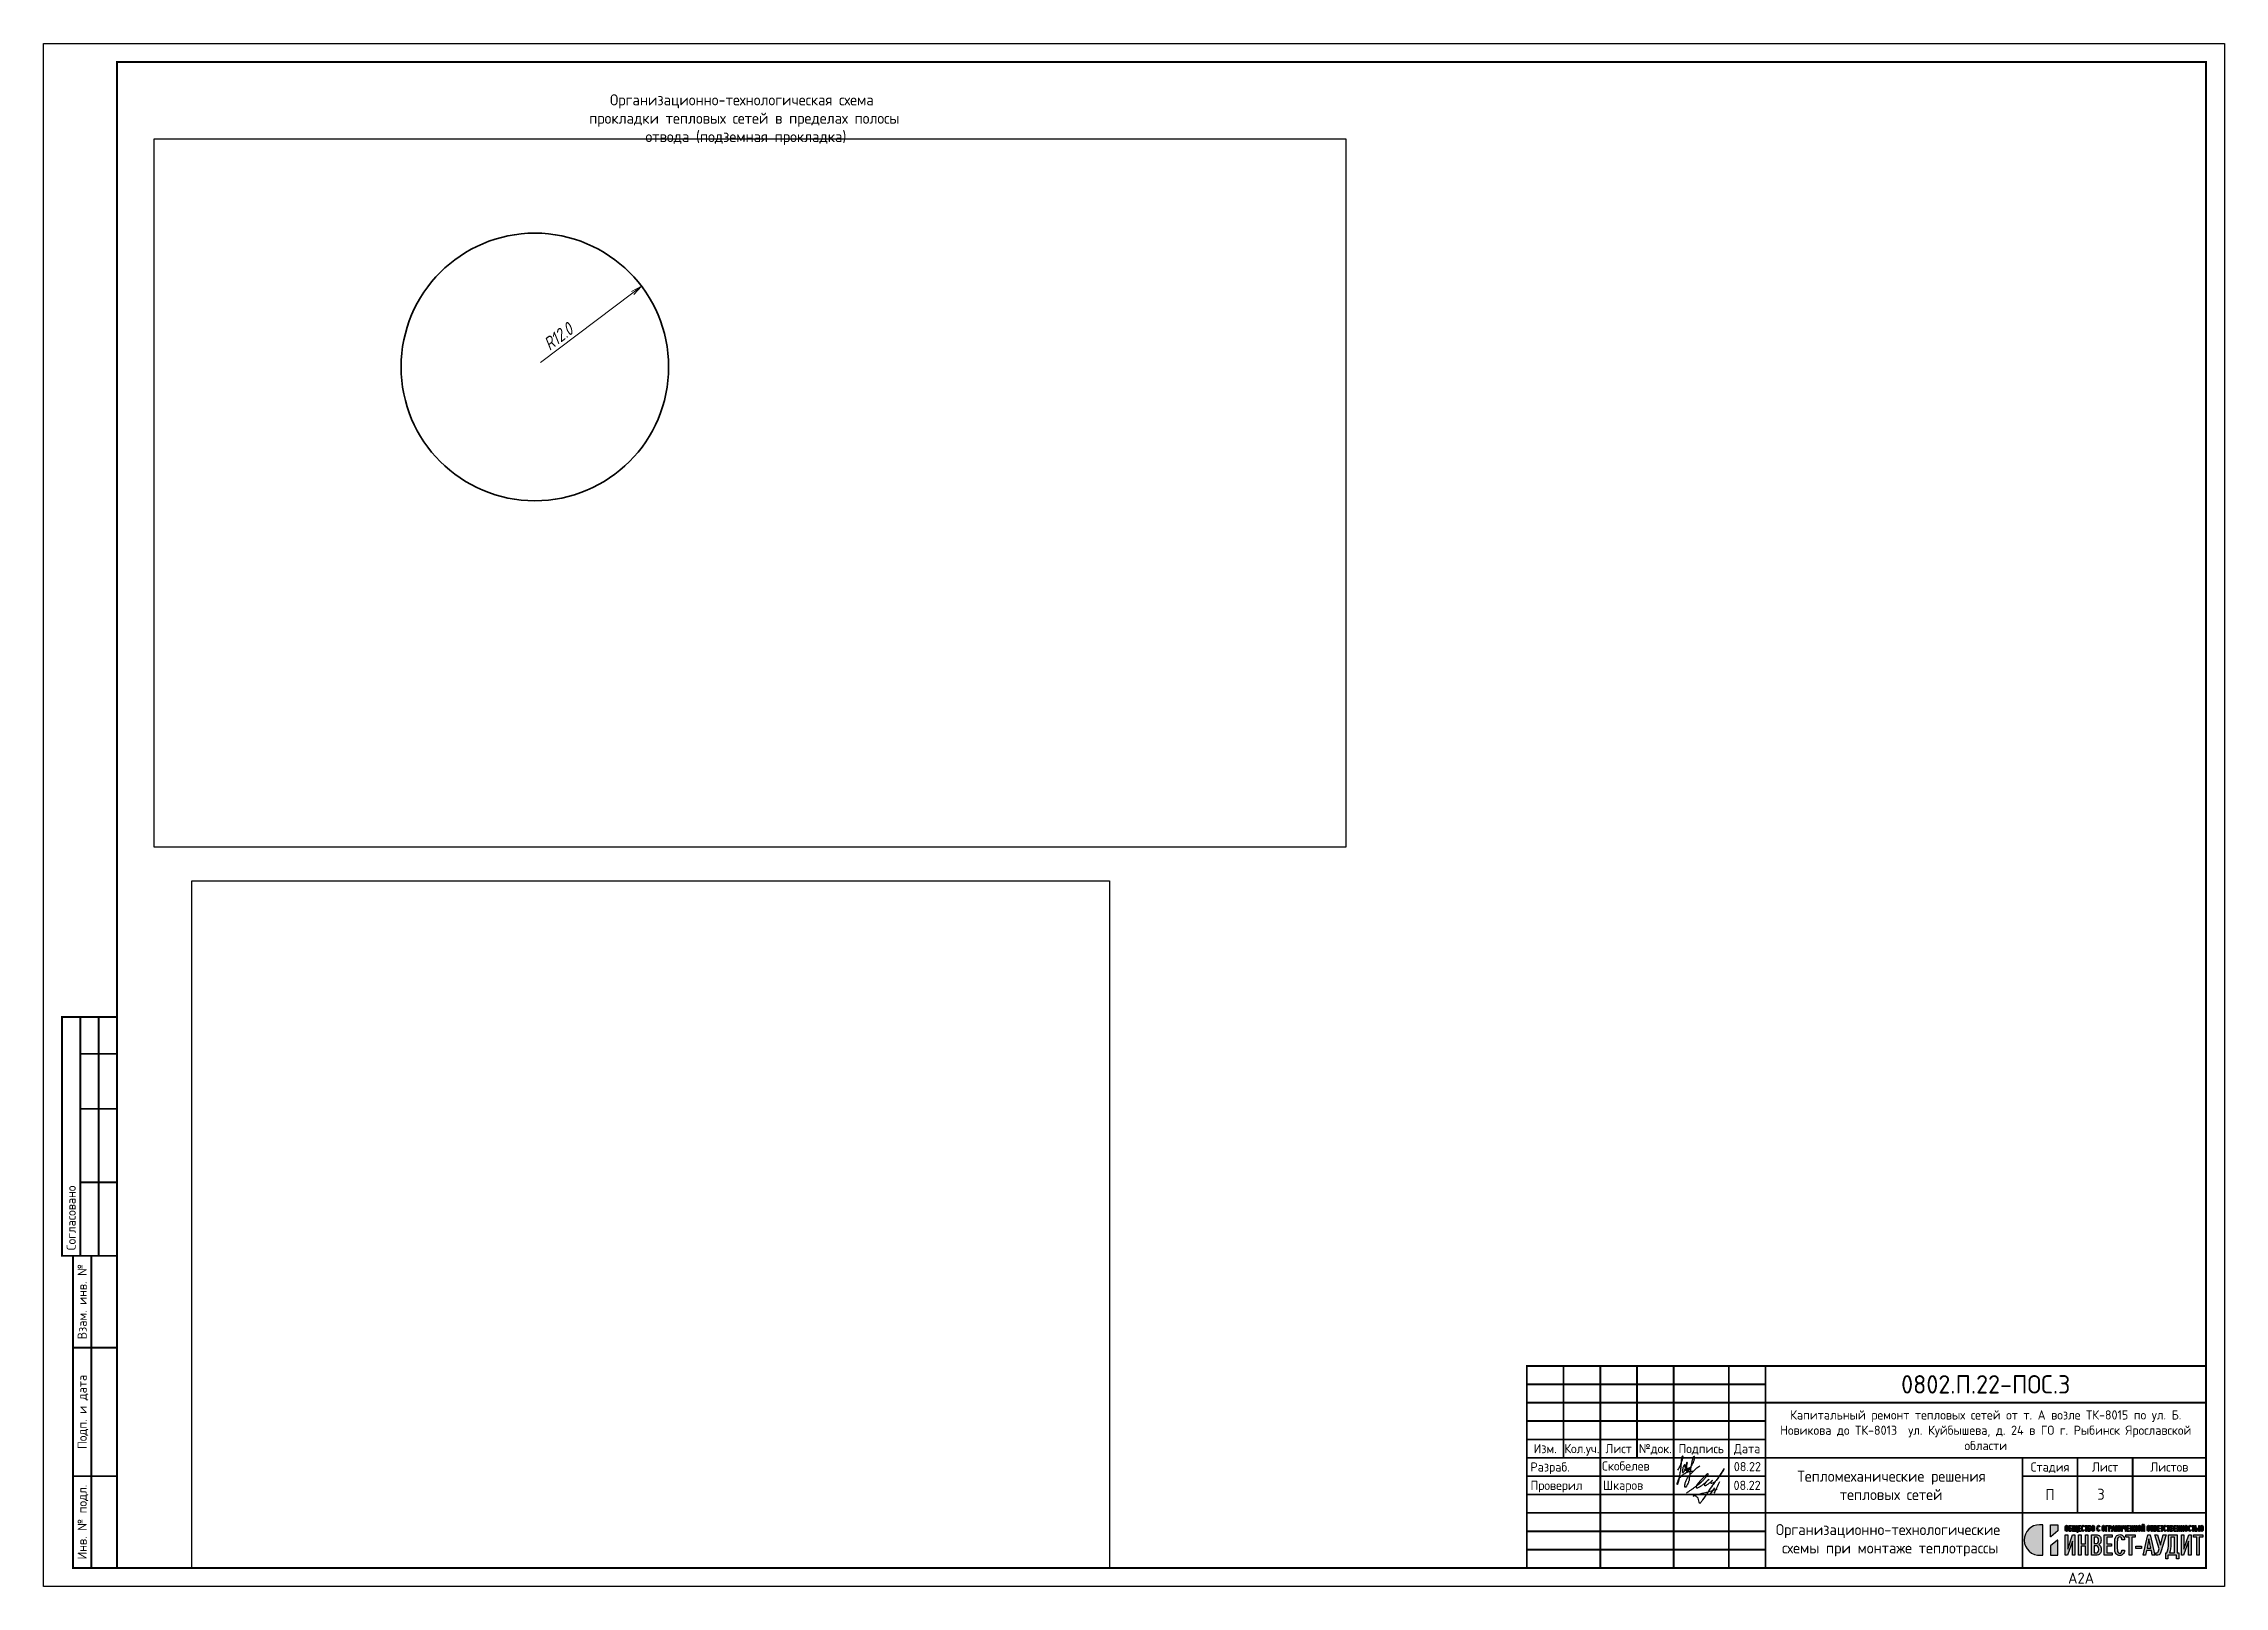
# Model space of a CAD drawing. Header units: millimetres. Extents: x 1981 to 3888, y 1583 to 2809.
# Drawn here: x 2775 to 3369, y 1980 to 2400 of the extents above; entities that cross this region are included whole.
import ezdxf
from ezdxf.enums import TextEntityAlignment as Align

# ---------------------------------------------------------------- set-up
doc = ezdxf.new("R2010")
doc.units = ezdxf.units.MM
for name, color, linetype in [('layer 1', 7, 'Continuous'), ('ПОС', 7, 'Continuous'), ('Форматы', 7, 'Continuous')]:
    doc.layers.add(name, color=color, linetype=linetype)
doc.layers.add('M-EQPM', color=50, linetype='Continuous', lineweight=18)
doc.layers.add('ПОС_зоны', color=5, linetype='Continuous', lineweight=35)
doc.styles.add('GOST', font='GOST.shx', dxfattribs={"oblique": 15})
doc.styles.add('GOST-2.304_Type-B', font='GOST Common.ttf')
doc.styles.get("Standard").update_dxf_attribs({"font": 'GOST Common.ttf'})
doc.dimstyles.new('М 1 к 100', dxfattribs={"dimtxt": 3.5, "dimasz": 3, "dimexe": 1.25, "dimexo": 0, "dimgap": 1, "dimtad": 1, "dimdec": 0, "dimlfac": 100, "dimtxsty": 'GOST', "dimblk": 'OBLIQUE', "dimcen": 5, "dimclrd": 256, "dimclre": 256, "dimclrt": 256, "dimazin": 2, "dimtfac": 1, "dimtdec": 0, "dimtmove": 0, "dimatfit": 3, "dimldrblk": 'NONE', "dimfxl": 0, "dimlwd": 20, "dimlwe": 20, "dimarcsym": 0})
picture_1 = doc.add_image_def('image3.jpg', size_in_pixel=(5629, 4404))
picture_2 = doc.add_image_def('image4.jpg', size_in_pixel=(977, 731))

msp = doc.modelspace()

# ---------------------------------------------------------------- texts
at = {"lineweight": 50, "insert": (3238.51276, 2007.73993), "char_height": 2.5, "attachment_point": 5}
msp.add_mtext_dynamic_manual_height_columns('08.22', width=10, gutter_width=12.5, heights=[0], dxfattribs=at)
at = {"layer": 'ПОС', "color": 1, "lineweight": 30, "insert": (2920.85724, 2386.43453), "char_height": 3, "attachment_point": 1}
msp.add_mtext_dynamic_manual_height_columns('\\pi7.93149;{\\C256;Организационно-технологическая схема \\P\\pi2.25175;прокладки тепловых сетей в пределах полосы \\P\\pi17.59452;отвода (подземная прокладка)}', width=94.8472911, gutter_width=1, heights=[0], dxfattribs=at)

# ---------------------------------------------------------------- blocks, each defined once
blk = doc.blocks.new('_Open')
at = {"color": 0, "linetype": 'ByBlock', "lineweight": -2}
for p, q in [((-1, 0.17), (0, 0)), ((-1, -0.17), (0, 0)), ((0, 0), (-1, 0))]:
    blk.add_line(p, q, dxfattribs=at)
blk = doc.blocks.new('*D102')
at = {"layer": 'Defpoints', "color": 0, "lineweight": 50, "transparency": 16777216}
for p in [(2937.38, 2334.18), (2908.32, 2312.22)]:
    blk.add_point(p, dxfattribs=at)
at = {"layer": 'ПОС_зоны', "lineweight": 20, "transparency": 16777216}
blk.add_line((2909.9, 2313.41), (2934.99, 2332.37), dxfattribs=at)
at = {"layer": 'ПОС_зоны', "lineweight": 20, "transparency": 16777216, "xscale": 3, "yscale": 3, "zscale": 3, "rotation": 37.07502088872992}
blk.add_blockref('_Open', (2937.38, 2334.18), dxfattribs=at)
at = {"layer": 'ПОС_зоны', "transparency": 16777216, "insert": (2914.66, 2320.46), "char_height": 3.5, "attachment_point": 5, "rotation": 37.07502, "style": 'GOST'}
blk.add_mtext('R12.0', dxfattribs=at)
blk = doc.blocks.new('_None')
blk = doc.blocks.new('Лого')
h = blk.add_hatch(color=151)
h.set_gradient(color1=(158, 191, 227), color2=(46, 54, 92), tint=1, name='HEMISPHERICAL')
edge = h.paths.add_edge_path()
edge.add_spline(control_points=[(0.35, 0.49), (-0.19, 0.45), (-0.66, 0.87), (-0.66, 1.41), (-0.66, 1.41), (-0.66, 1.92), (-0.24, 2.34), (0.27, 2.34), (0.27, 2.34), (0.27, 2.34), (0.47, 2.34), (0.47, 2.34), (0.47, 2.34), (0.48, 2.34), (0.48, 2.33), (0.48, 2.33), (0.48, 2.33), (0.48, 2.33), (0.48, 0.51), (0.48, 0.51), (0.48, 0.51), (0.48, 0.5), (0.48, 0.49), (0.47, 0.49), (0.47, 0.49), (0.47, 0.49), (0.35, 0.49), (0.35, 0.49), (0.35, 0.49), (0.35, 0.49), (0.35, 0.49), (0.35, 0.49)], knot_values=[0, 0, 0, 0, 0.111111, 0.111111, 0.111111, 0.111211, 0.222222, 0.222222, 0.222222, 0.222322, 0.333333, 0.333333, 0.333333, 0.333433, 0.444444, 0.444444, 0.444444, 0.444544, 0.555556, 0.555556, 0.555556, 0.555656, 0.666667, 0.666667, 0.666667, 0.666767, 0.777778, 0.777778, 0.777778, 0.777878, 1, 1, 1, 1], degree=3, periodic=0)
edge = h.paths.add_edge_path()
edge.add_spline(control_points=[(0.96, 1.6), (0.96, 1.6), (1.39, 1.97), (1.39, 1.97), (1.39, 1.97), (1.39, 1.97), (1.39, 1.97), (1.39, 1.98), (1.39, 1.98), (1.39, 1.98), (1.39, 2.33), (1.39, 2.33), (1.39, 2.33), (1.39, 2.33), (1.38, 2.34), (1.38, 2.34), (1.38, 2.34), (1.38, 2.34), (0.95, 2.34), (0.95, 2.34), (0.95, 2.34), (0.94, 2.34), (0.93, 2.33), (0.93, 2.33), (0.93, 2.33), (0.93, 2.33), (0.93, 1.61), (0.93, 1.61), (0.93, 1.61), (0.93, 1.61), (0.94, 1.6), (0.94, 1.6), (0.94, 1.6), (0.95, 1.6), (0.95, 1.6), (0.96, 1.6)], knot_values=[0, 0, 0, 0, 0.1, 0.1, 0.1, 0.1001, 0.2, 0.2, 0.2, 0.2001, 0.3, 0.3, 0.3, 0.3001, 0.4, 0.4, 0.4, 0.4001, 0.5, 0.5, 0.5, 0.5001, 0.6, 0.6, 0.6, 0.6001, 0.7, 0.7, 0.7, 0.7001, 0.8, 0.8, 0.8, 0.8001, 1, 1, 1, 1], degree=3, periodic=0)
edge = h.paths.add_edge_path()
edge.add_spline(control_points=[(0.94, 1.06), (0.94, 1.06), (1.37, 1.4), (1.37, 1.4), (1.37, 1.4), (1.37, 1.4), (1.38, 1.4), (1.38, 1.4), (1.38, 1.4), (1.39, 1.4), (1.39, 1.4), (1.39, 1.39), (1.39, 1.39), (1.39, 1.39), (1.39, 0.51), (1.39, 0.51), (1.39, 0.51), (1.39, 0.5), (1.38, 0.49), (1.38, 0.49), (1.38, 0.49), (1.38, 0.49), (0.95, 0.49), (0.95, 0.49), (0.95, 0.49), (0.94, 0.49), (0.93, 0.5), (0.93, 0.51), (0.93, 0.51), (0.93, 0.51), (0.93, 1.05), (0.93, 1.05), (0.93, 1.05), (0.93, 1.05), (0.94, 1.06), (0.94, 1.06)], knot_values=[0, 0, 0, 0, 0.1, 0.1, 0.1, 0.1001, 0.2, 0.2, 0.2, 0.2001, 0.3, 0.3, 0.3, 0.3001, 0.4, 0.4, 0.4, 0.4001, 0.5, 0.5, 0.5, 0.5001, 0.6, 0.6, 0.6, 0.6001, 0.7, 0.7, 0.7, 0.7001, 0.8, 0.8, 0.8, 0.8001, 1, 1, 1, 1], degree=3, periodic=0)
at = {"true_color": 0x2e365c}
h = blk.add_hatch(color=159, dxfattribs=at)
h.dxf.hatch_style = 1
edge = h.paths.add_edge_path()
edge.add_spline(control_points=[(10.17, 1.59), (10.17, 1.59), (10.17, 1.73), (10.17, 1.73), (10.17, 1.73), (10.17, 1.73), (9.6, 1.73), (9.6, 1.73), (9.6, 1.73), (9.6, 1.73), (9.6, 1.59), (9.6, 1.59), (9.6, 1.59), (9.6, 1.59), (9.81, 1.59), (9.81, 1.59), (9.81, 1.59), (9.81, 1.59), (9.81, 0.49), (9.81, 0.49), (9.81, 0.49), (9.81, 0.49), (9.96, 0.49), (9.96, 0.49), (9.96, 0.49), (9.96, 0.49), (9.96, 1.59), (9.96, 1.59), (9.96, 1.59), (9.96, 1.59), (10.17, 1.59), (10.17, 1.59)], knot_values=[0, 0, 0, 0, 0.111111, 0.111111, 0.111111, 0.111211, 0.222222, 0.222222, 0.222222, 0.222322, 0.333333, 0.333333, 0.333333, 0.333433, 0.444444, 0.444444, 0.444444, 0.444544, 0.555556, 0.555556, 0.555556, 0.555656, 0.666667, 0.666667, 0.666667, 0.666767, 0.777778, 0.777778, 0.777778, 0.777878, 1, 1, 1, 1], degree=3, periodic=0)
edge = h.paths.add_edge_path()
edge.add_spline(control_points=[(9.46, 0.49), (9.46, 0.49), (9.46, 1.73), (9.46, 1.73), (9.46, 1.73), (9.46, 1.73), (9.32, 1.73), (9.32, 1.73), (9.32, 1.73), (9.32, 1.73), (9.02, 0.87), (9.02, 0.87), (9.02, 0.87), (9.02, 0.87), (9.02, 1.73), (9.02, 1.73), (9.02, 1.73), (9.02, 1.73), (8.87, 1.73), (8.87, 1.73), (8.87, 1.73), (8.87, 1.73), (8.87, 0.49), (8.87, 0.49), (8.87, 0.49), (8.87, 0.49), (9.01, 0.49), (9.01, 0.49), (9.01, 0.49), (9.01, 0.49), (9.31, 1.35), (9.31, 1.35), (9.31, 1.35), (9.31, 1.35), (9.31, 0.49), (9.31, 0.49), (9.31, 0.49), (9.31, 0.49), (9.46, 0.49), (9.46, 0.49)], knot_values=[0, 0, 0, 0, 0.090909, 0.090909, 0.090909, 0.091009, 0.181818, 0.181818, 0.181818, 0.181918, 0.272727, 0.272727, 0.272727, 0.272827, 0.363636, 0.363636, 0.363636, 0.363736, 0.454545, 0.454545, 0.454545, 0.454645, 0.545455, 0.545455, 0.545455, 0.545555, 0.636364, 0.636364, 0.636364, 0.636464, 0.727273, 0.727273, 0.727273, 0.727373, 0.818182, 0.818182, 0.818182, 0.818282, 1, 1, 1, 1], degree=3, periodic=0)
edge = h.paths.add_edge_path(flags=16)
edge.add_spline(control_points=[(8.46, 0.63), (8.46, 0.63), (8.15, 0.63), (8.15, 0.63), (8.15, 0.63), (8.21, 0.79), (8.24, 0.97), (8.24, 1.2), (8.24, 1.2), (8.24, 1.2), (8.24, 1.59), (8.24, 1.59), (8.24, 1.59), (8.24, 1.59), (8.46, 1.59), (8.46, 1.59), (8.46, 1.59), (8.46, 1.59), (8.46, 0.63), (8.46, 0.63)], knot_values=[0, 0, 0, 0, 0.166667, 0.166667, 0.166667, 0.166767, 0.333333, 0.333333, 0.333333, 0.333433, 0.5, 0.5, 0.5, 0.5001, 0.666667, 0.666667, 0.666667, 0.666767, 1, 1, 1, 1], degree=3, periodic=0)
edge = h.paths.add_edge_path()
edge.add_spline(control_points=[(8.71, 0.27), (8.71, 0.27), (8.71, 0.63), (8.71, 0.63), (8.71, 0.63), (8.71, 0.63), (8.61, 0.63), (8.61, 0.63), (8.61, 0.63), (8.61, 0.63), (8.61, 1.73), (8.61, 1.73), (8.61, 1.73), (8.61, 1.73), (8.09, 1.73), (8.09, 1.73), (8.09, 1.73), (8.09, 1.73), (8.09, 1.23), (8.09, 1.23), (8.09, 1.23), (8.09, 0.99), (8.06, 0.79), (7.99, 0.63), (7.99, 0.63), (7.99, 0.63), (7.92, 0.63), (7.92, 0.63), (7.92, 0.63), (7.92, 0.63), (7.92, 0.27), (7.92, 0.27), (7.92, 0.27), (7.92, 0.27), (8.06, 0.27), (8.06, 0.27), (8.06, 0.27), (8.06, 0.27), (8.06, 0.49), (8.06, 0.49), (8.06, 0.49), (8.06, 0.49), (8.57, 0.49), (8.57, 0.49), (8.57, 0.49), (8.57, 0.49), (8.57, 0.27), (8.57, 0.27), (8.57, 0.27), (8.57, 0.27), (8.71, 0.27), (8.71, 0.27)], knot_values=[0, 0, 0, 0, 0.071429, 0.071429, 0.071429, 0.071529, 0.142857, 0.142857, 0.142857, 0.142957, 0.214286, 0.214286, 0.214286, 0.214386, 0.285714, 0.285714, 0.285714, 0.285814, 0.357143, 0.357143, 0.357143, 0.357243, 0.428571, 0.428571, 0.428571, 0.428671, 0.5, 0.5, 0.5, 0.5001, 0.571429, 0.571429, 0.571429, 0.571529, 0.642857, 0.642857, 0.642857, 0.642957, 0.714286, 0.714286, 0.714286, 0.714386, 0.785714, 0.785714, 0.785714, 0.785814, 0.857143, 0.857143, 0.857143, 0.857243, 1, 1, 1, 1], degree=3, periodic=0)
edge = h.paths.add_edge_path()
edge.add_spline(control_points=[(7.94, 1.73), (7.94, 1.73), (7.77, 1.73), (7.77, 1.73), (7.77, 1.73), (7.77, 1.73), (7.61, 1.1), (7.61, 1.1), (7.61, 1.1), (7.61, 1.1), (7.43, 1.73), (7.43, 1.73), (7.43, 1.73), (7.43, 1.73), (7.27, 1.73), (7.27, 1.73), (7.27, 1.73), (7.27, 1.73), (7.53, 0.89), (7.53, 0.89), (7.53, 0.89), (7.53, 0.89), (7.49, 0.75), (7.49, 0.75), (7.49, 0.75), (7.46, 0.65), (7.43, 0.63), (7.33, 0.63), (7.33, 0.63), (7.33, 0.63), (7.33, 0.49), (7.33, 0.49), (7.33, 0.49), (7.5, 0.49), (7.57, 0.52), (7.62, 0.69), (7.62, 0.69), (7.62, 0.69), (7.94, 1.73), (7.94, 1.73)], knot_values=[0, 0, 0, 0, 0.090909, 0.090909, 0.090909, 0.091009, 0.181818, 0.181818, 0.181818, 0.181918, 0.272727, 0.272727, 0.272727, 0.272827, 0.363636, 0.363636, 0.363636, 0.363736, 0.454545, 0.454545, 0.454545, 0.454645, 0.545455, 0.545455, 0.545455, 0.545555, 0.636364, 0.636364, 0.636364, 0.636464, 0.727273, 0.727273, 0.727273, 0.727373, 0.818182, 0.818182, 0.818182, 0.818282, 1, 1, 1, 1], degree=3, periodic=0)
edge = h.paths.add_edge_path(flags=16)
edge.add_spline(control_points=[(7.02, 0.92), (7.02, 0.92), (6.79, 0.92), (6.79, 0.92), (6.79, 0.92), (6.79, 0.92), (6.9, 1.49), (6.9, 1.49), (6.9, 1.49), (6.9, 1.49), (7.02, 0.92), (7.02, 0.92)], knot_values=[0, 0, 0, 0, 0.25, 0.25, 0.25, 0.2501, 0.5, 0.5, 0.5, 0.5001, 1, 1, 1, 1], degree=3, periodic=0)
edge = h.paths.add_edge_path()
edge.add_spline(control_points=[(7.26, 0.49), (7.26, 0.49), (6.98, 1.73), (6.98, 1.73), (6.98, 1.73), (6.98, 1.73), (6.83, 1.73), (6.83, 1.73), (6.83, 1.73), (6.83, 1.73), (6.55, 0.49), (6.55, 0.49), (6.55, 0.49), (6.55, 0.49), (6.7, 0.49), (6.7, 0.49), (6.7, 0.49), (6.7, 0.49), (6.76, 0.78), (6.76, 0.78), (6.76, 0.78), (6.76, 0.78), (7.05, 0.78), (7.05, 0.78), (7.05, 0.78), (7.05, 0.78), (7.11, 0.49), (7.11, 0.49), (7.11, 0.49), (7.11, 0.49), (7.26, 0.49), (7.26, 0.49)], knot_values=[0, 0, 0, 0, 0.111111, 0.111111, 0.111111, 0.111211, 0.222222, 0.222222, 0.222222, 0.222322, 0.333333, 0.333333, 0.333333, 0.333433, 0.444444, 0.444444, 0.444444, 0.444544, 0.555556, 0.555556, 0.555556, 0.555656, 0.666667, 0.666667, 0.666667, 0.666767, 0.777778, 0.777778, 0.777778, 0.777878, 1, 1, 1, 1], degree=3, periodic=0)
edge = h.paths.add_edge_path()
edge.add_spline(control_points=[(6.45, 0.91), (6.45, 0.91), (6.45, 1.05), (6.45, 1.05), (6.45, 1.05), (6.45, 1.05), (6.11, 1.05), (6.11, 1.05), (6.11, 1.05), (6.11, 1.05), (6.11, 0.91), (6.11, 0.91), (6.11, 0.91), (6.11, 0.91), (6.45, 0.91), (6.45, 0.91)], knot_values=[0, 0, 0, 0, 0.2, 0.2, 0.2, 0.2001, 0.4, 0.4, 0.4, 0.4001, 0.6, 0.6, 0.6, 0.6001, 1, 1, 1, 1], degree=3, periodic=0)
edge = h.paths.add_edge_path()
edge.add_spline(control_points=[(6.07, 1.59), (6.07, 1.59), (6.07, 1.73), (6.07, 1.73), (6.07, 1.73), (6.07, 1.73), (5.51, 1.73), (5.51, 1.73), (5.51, 1.73), (5.51, 1.73), (5.51, 1.59), (5.51, 1.59), (5.51, 1.59), (5.51, 1.59), (5.71, 1.59), (5.71, 1.59), (5.71, 1.59), (5.71, 1.59), (5.71, 0.49), (5.71, 0.49), (5.71, 0.49), (5.71, 0.49), (5.86, 0.49), (5.86, 0.49), (5.86, 0.49), (5.86, 0.49), (5.86, 1.59), (5.86, 1.59), (5.86, 1.59), (5.86, 1.59), (6.07, 1.59), (6.07, 1.59)], knot_values=[0, 0, 0, 0, 0.111111, 0.111111, 0.111111, 0.111211, 0.222222, 0.222222, 0.222222, 0.222322, 0.333333, 0.333333, 0.333333, 0.333433, 0.444444, 0.444444, 0.444444, 0.444544, 0.555556, 0.555556, 0.555556, 0.555656, 0.666667, 0.666667, 0.666667, 0.666767, 0.777778, 0.777778, 0.777778, 0.777878, 1, 1, 1, 1], degree=3, periodic=0)
edge = h.paths.add_edge_path()
edge.add_spline(control_points=[(5.42, 0.8), (5.42, 0.8), (5.27, 0.8), (5.27, 0.8), (5.27, 0.8), (5.27, 0.74), (5.26, 0.69), (5.23, 0.65), (5.23, 0.65), (5.21, 0.63), (5.18, 0.61), (5.14, 0.61), (5.14, 0.61), (5.09, 0.61), (5.05, 0.63), (5.03, 0.66), (5.03, 0.66), (4.99, 0.72), (4.98, 0.82), (4.98, 1.11), (4.98, 1.11), (4.98, 1.4), (4.99, 1.5), (5.03, 1.56), (5.03, 1.56), (5.05, 1.59), (5.09, 1.61), (5.14, 1.61), (5.14, 1.61), (5.18, 1.61), (5.21, 1.59), (5.23, 1.56), (5.23, 1.56), (5.26, 1.53), (5.27, 1.48), (5.27, 1.42), (5.27, 1.42), (5.27, 1.42), (5.42, 1.42), (5.42, 1.42), (5.42, 1.42), (5.42, 1.52), (5.39, 1.61), (5.33, 1.67), (5.33, 1.67), (5.28, 1.72), (5.22, 1.74), (5.14, 1.74), (5.14, 1.74), (5.04, 1.74), (4.97, 1.7), (4.92, 1.65), (4.92, 1.65), (4.84, 1.56), (4.83, 1.45), (4.83, 1.11), (4.83, 1.11), (4.83, 0.77), (4.84, 0.66), (4.92, 0.57), (4.92, 0.57), (4.97, 0.51), (5.04, 0.48), (5.14, 0.48), (5.14, 0.48), (5.22, 0.48), (5.28, 0.5), (5.33, 0.55), (5.33, 0.55), (5.39, 0.6), (5.42, 0.69), (5.42, 0.8)], knot_values=[0, 0, 0, 0, 0.052632, 0.052632, 0.052632, 0.052732, 0.105263, 0.105263, 0.105263, 0.105363, 0.157895, 0.157895, 0.157895, 0.157995, 0.210526, 0.210526, 0.210526, 0.210626, 0.263158, 0.263158, 0.263158, 0.263258, 0.315789, 0.315789, 0.315789, 0.315889, 0.368421, 0.368421, 0.368421, 0.368521, 0.421053, 0.421053, 0.421053, 0.421153, 0.473684, 0.473684, 0.473684, 0.473784, 0.526316, 0.526316, 0.526316, 0.526416, 0.578947, 0.578947, 0.578947, 0.579047, 0.631579, 0.631579, 0.631579, 0.631679, 0.684211, 0.684211, 0.684211, 0.684311, 0.736842, 0.736842, 0.736842, 0.736942, 0.789474, 0.789474, 0.789474, 0.789574, 0.842105, 0.842105, 0.842105, 0.842205, 0.894737, 0.894737, 0.894737, 0.894837, 1, 1, 1, 1], degree=3, periodic=0)
edge = h.paths.add_edge_path()
edge.add_spline(control_points=[(4.68, 0.49), (4.68, 0.49), (4.68, 0.63), (4.68, 0.63), (4.68, 0.63), (4.68, 0.63), (4.35, 0.63), (4.35, 0.63), (4.35, 0.63), (4.35, 0.63), (4.35, 1.05), (4.35, 1.05), (4.35, 1.05), (4.35, 1.05), (4.64, 1.05), (4.64, 1.05), (4.64, 1.05), (4.64, 1.05), (4.64, 1.18), (4.64, 1.18), (4.64, 1.18), (4.64, 1.18), (4.35, 1.18), (4.35, 1.18), (4.35, 1.18), (4.35, 1.18), (4.35, 1.59), (4.35, 1.59), (4.35, 1.59), (4.35, 1.59), (4.68, 1.59), (4.68, 1.59), (4.68, 1.59), (4.68, 1.59), (4.68, 1.73), (4.68, 1.73), (4.68, 1.73), (4.68, 1.73), (4.2, 1.73), (4.2, 1.73), (4.2, 1.73), (4.2, 1.73), (4.2, 0.49), (4.2, 0.49), (4.2, 0.49), (4.2, 0.49), (4.68, 0.49), (4.68, 0.49)], knot_values=[0, 0, 0, 0, 0.076923, 0.076923, 0.076923, 0.077023, 0.153846, 0.153846, 0.153846, 0.153946, 0.230769, 0.230769, 0.230769, 0.230869, 0.307692, 0.307692, 0.307692, 0.307792, 0.384615, 0.384615, 0.384615, 0.384715, 0.461538, 0.461538, 0.461538, 0.461638, 0.538462, 0.538462, 0.538462, 0.538562, 0.615385, 0.615385, 0.615385, 0.615485, 0.692308, 0.692308, 0.692308, 0.692408, 0.769231, 0.769231, 0.769231, 0.769331, 0.846154, 0.846154, 0.846154, 0.846254, 1, 1, 1, 1], degree=3, periodic=0)
edge = h.paths.add_edge_path(flags=16)
edge.add_spline(control_points=[(3.85, 1.4), (3.85, 1.26), (3.8, 1.2), (3.69, 1.2), (3.69, 1.2), (3.69, 1.2), (3.58, 1.2), (3.58, 1.2), (3.58, 1.2), (3.58, 1.2), (3.58, 1.59), (3.58, 1.59), (3.58, 1.59), (3.58, 1.59), (3.69, 1.59), (3.69, 1.59), (3.69, 1.59), (3.8, 1.59), (3.85, 1.54), (3.85, 1.4)], knot_values=[0, 0, 0, 0, 0.166667, 0.166667, 0.166667, 0.166767, 0.333333, 0.333333, 0.333333, 0.333433, 0.5, 0.5, 0.5, 0.5001, 0.666667, 0.666667, 0.666667, 0.666767, 1, 1, 1, 1], degree=3, periodic=0)
edge = h.paths.add_edge_path(flags=16)
edge.add_spline(control_points=[(3.86, 0.85), (3.86, 0.68), (3.8, 0.63), (3.69, 0.63), (3.69, 0.63), (3.69, 0.63), (3.58, 0.63), (3.58, 0.63), (3.58, 0.63), (3.58, 0.63), (3.58, 1.07), (3.58, 1.07), (3.58, 1.07), (3.58, 1.07), (3.69, 1.07), (3.69, 1.07), (3.69, 1.07), (3.8, 1.07), (3.86, 1.01), (3.86, 0.85)], knot_values=[0, 0, 0, 0, 0.166667, 0.166667, 0.166667, 0.166767, 0.333333, 0.333333, 0.333333, 0.333433, 0.5, 0.5, 0.5, 0.5001, 0.666667, 0.666667, 0.666667, 0.666767, 1, 1, 1, 1], degree=3, periodic=0)
edge = h.paths.add_edge_path()
edge.add_spline(control_points=[(4.01, 0.84), (4.01, 0.94), (4, 1.03), (3.93, 1.09), (3.93, 1.09), (3.91, 1.11), (3.88, 1.13), (3.85, 1.14), (3.85, 1.14), (3.88, 1.15), (3.9, 1.16), (3.92, 1.18), (3.92, 1.18), (3.99, 1.24), (4, 1.31), (4, 1.4), (4, 1.4), (4, 1.54), (3.98, 1.6), (3.92, 1.65), (3.92, 1.65), (3.87, 1.7), (3.81, 1.73), (3.7, 1.73), (3.7, 1.73), (3.7, 1.73), (3.43, 1.73), (3.43, 1.73), (3.43, 1.73), (3.43, 1.73), (3.43, 0.49), (3.43, 0.49), (3.43, 0.49), (3.43, 0.49), (3.7, 0.49), (3.7, 0.49), (3.7, 0.49), (3.81, 0.49), (3.88, 0.51), (3.93, 0.57), (3.93, 0.57), (3.98, 0.62), (4.01, 0.69), (4.01, 0.84)], knot_values=[0, 0, 0, 0, 0.083333, 0.083333, 0.083333, 0.083433, 0.166667, 0.166667, 0.166667, 0.166767, 0.25, 0.25, 0.25, 0.2501, 0.333333, 0.333333, 0.333333, 0.333433, 0.416667, 0.416667, 0.416667, 0.416767, 0.5, 0.5, 0.5, 0.5001, 0.583333, 0.583333, 0.583333, 0.583433, 0.666667, 0.666667, 0.666667, 0.666767, 0.75, 0.75, 0.75, 0.7501, 0.833333, 0.833333, 0.833333, 0.833433, 1, 1, 1, 1], degree=3, periodic=0)
edge = h.paths.add_edge_path()
edge.add_spline(control_points=[(3.21, 0.49), (3.21, 0.49), (3.21, 1.73), (3.21, 1.73), (3.21, 1.73), (3.21, 1.73), (3.06, 1.73), (3.06, 1.73), (3.06, 1.73), (3.06, 1.73), (3.06, 1.19), (3.06, 1.19), (3.06, 1.19), (3.06, 1.19), (2.79, 1.19), (2.79, 1.19), (2.79, 1.19), (2.79, 1.19), (2.79, 1.73), (2.79, 1.73), (2.79, 1.73), (2.79, 1.73), (2.64, 1.73), (2.64, 1.73), (2.64, 1.73), (2.64, 1.73), (2.64, 0.49), (2.64, 0.49), (2.64, 0.49), (2.64, 0.49), (2.79, 0.49), (2.79, 0.49), (2.79, 0.49), (2.79, 0.49), (2.79, 1.05), (2.79, 1.05), (2.79, 1.05), (2.79, 1.05), (3.06, 1.05), (3.06, 1.05), (3.06, 1.05), (3.06, 1.05), (3.06, 0.49), (3.06, 0.49), (3.06, 0.49), (3.06, 0.49), (3.21, 0.49), (3.21, 0.49)], knot_values=[0, 0, 0, 0, 0.076923, 0.076923, 0.076923, 0.077023, 0.153846, 0.153846, 0.153846, 0.153946, 0.230769, 0.230769, 0.230769, 0.230869, 0.307692, 0.307692, 0.307692, 0.307792, 0.384615, 0.384615, 0.384615, 0.384715, 0.461538, 0.461538, 0.461538, 0.461638, 0.538462, 0.538462, 0.538462, 0.538562, 0.615385, 0.615385, 0.615385, 0.615485, 0.692308, 0.692308, 0.692308, 0.692408, 0.769231, 0.769231, 0.769231, 0.769331, 0.846154, 0.846154, 0.846154, 0.846254, 1, 1, 1, 1], degree=3, periodic=0)
edge = h.paths.add_edge_path()
edge.add_spline(control_points=[(2.42, 0.49), (2.42, 0.49), (2.42, 1.73), (2.42, 1.73), (2.42, 1.73), (2.42, 1.73), (2.28, 1.73), (2.28, 1.73), (2.28, 1.73), (2.28, 1.73), (1.98, 0.87), (1.98, 0.87), (1.98, 0.87), (1.98, 0.87), (1.98, 1.73), (1.98, 1.73), (1.98, 1.73), (1.98, 1.73), (1.83, 1.73), (1.83, 1.73), (1.83, 1.73), (1.83, 1.73), (1.83, 0.49), (1.83, 0.49), (1.83, 0.49), (1.83, 0.49), (1.96, 0.49), (1.96, 0.49), (1.96, 0.49), (1.96, 0.49), (2.27, 1.35), (2.27, 1.35), (2.27, 1.35), (2.27, 1.35), (2.27, 0.49), (2.27, 0.49), (2.27, 0.49), (2.27, 0.49), (2.42, 0.49), (2.42, 0.49)], knot_values=[0, 0, 0, 0, 0.090909, 0.090909, 0.090909, 0.091009, 0.181818, 0.181818, 0.181818, 0.181918, 0.272727, 0.272727, 0.272727, 0.272827, 0.363636, 0.363636, 0.363636, 0.363736, 0.454545, 0.454545, 0.454545, 0.454645, 0.545455, 0.545455, 0.545455, 0.545555, 0.636364, 0.636364, 0.636364, 0.636464, 0.727273, 0.727273, 0.727273, 0.727373, 0.818182, 0.818182, 0.818182, 0.818282, 1, 1, 1, 1], degree=3, periodic=0)
edge = h.paths.add_edge_path(flags=16)
edge.add_spline(control_points=[(10.15, 2.12), (10.15, 2.03), (10.15, 2.01), (10.13, 1.99), (10.13, 1.99), (10.13, 1.98), (10.12, 1.97), (10.11, 1.97), (10.11, 1.97), (10.09, 1.97), (10.08, 1.98), (10.08, 1.99), (10.08, 1.99), (10.06, 2.01), (10.06, 2.03), (10.06, 2.12), (10.06, 2.12), (10.06, 2.21), (10.06, 2.24), (10.08, 2.25), (10.08, 2.25), (10.08, 2.26), (10.09, 2.27), (10.11, 2.27), (10.11, 2.27), (10.12, 2.27), (10.13, 2.26), (10.13, 2.25), (10.13, 2.25), (10.15, 2.24), (10.15, 2.21), (10.15, 2.12)], knot_values=[0, 0, 0, 0, 0.111111, 0.111111, 0.111111, 0.111211, 0.222222, 0.222222, 0.222222, 0.222322, 0.333333, 0.333333, 0.333333, 0.333433, 0.444444, 0.444444, 0.444444, 0.444544, 0.555556, 0.555556, 0.555556, 0.555656, 0.666667, 0.666667, 0.666667, 0.666767, 0.777778, 0.777778, 0.777778, 0.777878, 1, 1, 1, 1], degree=3, periodic=0)
edge = h.paths.add_edge_path()
edge.add_spline(control_points=[(9.97, 1.94), (9.97, 1.94), (9.97, 2.1), (9.97, 2.1), (9.97, 2.1), (9.97, 2.1), (10.02, 2.1), (10.02, 2.1), (10.02, 2.1), (10.02, 2.02), (10.02, 1.99), (10.04, 1.96), (10.04, 1.96), (10.06, 1.95), (10.08, 1.94), (10.11, 1.94), (10.11, 1.94), (10.13, 1.94), (10.15, 1.95), (10.17, 1.96), (10.17, 1.96), (10.19, 1.99), (10.19, 2.02), (10.19, 2.12), (10.19, 2.12), (10.19, 2.22), (10.19, 2.25), (10.17, 2.28), (10.17, 2.28), (10.15, 2.29), (10.13, 2.31), (10.11, 2.31), (10.11, 2.31), (10.08, 2.31), (10.06, 2.29), (10.04, 2.28), (10.04, 2.28), (10.02, 2.25), (10.02, 2.23), (10.02, 2.14), (10.02, 2.14), (10.02, 2.14), (9.97, 2.14), (9.97, 2.14), (9.97, 2.14), (9.97, 2.14), (9.97, 2.3), (9.97, 2.3), (9.97, 2.3), (9.97, 2.3), (9.93, 2.3), (9.93, 2.3), (9.93, 2.3), (9.93, 2.3), (9.93, 1.94), (9.93, 1.94), (9.93, 1.94), (9.93, 1.94), (9.97, 1.94), (9.97, 1.94)], knot_values=[0, 0, 0, 0, 0.0625, 0.0625, 0.0625, 0.0626, 0.125, 0.125, 0.125, 0.1251, 0.1875, 0.1875, 0.1875, 0.1876, 0.25, 0.25, 0.25, 0.2501, 0.3125, 0.3125, 0.3125, 0.3126, 0.375, 0.375, 0.375, 0.3751, 0.4375, 0.4375, 0.4375, 0.4376, 0.5, 0.5, 0.5, 0.5001, 0.5625, 0.5625, 0.5625, 0.5626, 0.625, 0.625, 0.625, 0.6251, 0.6875, 0.6875, 0.6875, 0.6876, 0.75, 0.75, 0.75, 0.7501, 0.8125, 0.8125, 0.8125, 0.8126, 0.875, 0.875, 0.875, 0.8751, 1, 1, 1, 1], degree=3, periodic=0)
edge = h.paths.add_edge_path(flags=16)
edge.add_spline(control_points=[(9.83, 2.05), (9.83, 2), (9.82, 1.98), (9.79, 1.98), (9.79, 1.98), (9.79, 1.98), (9.75, 1.98), (9.75, 1.98), (9.75, 1.98), (9.75, 1.98), (9.75, 2.11), (9.75, 2.11), (9.75, 2.11), (9.75, 2.11), (9.79, 2.11), (9.79, 2.11), (9.79, 2.11), (9.82, 2.11), (9.83, 2.09), (9.83, 2.05)], knot_values=[0, 0, 0, 0, 0.166667, 0.166667, 0.166667, 0.166767, 0.333333, 0.333333, 0.333333, 0.333433, 0.5, 0.5, 0.5, 0.5001, 0.666667, 0.666667, 0.666667, 0.666767, 1, 1, 1, 1], degree=3, periodic=0)
edge = h.paths.add_edge_path()
edge.add_spline(control_points=[(9.88, 2.05), (9.88, 2.13), (9.85, 2.15), (9.79, 2.15), (9.79, 2.15), (9.79, 2.15), (9.75, 2.15), (9.75, 2.15), (9.75, 2.15), (9.75, 2.15), (9.75, 2.3), (9.75, 2.3), (9.75, 2.3), (9.75, 2.3), (9.71, 2.3), (9.71, 2.3), (9.71, 2.3), (9.71, 2.3), (9.71, 1.94), (9.71, 1.94), (9.71, 1.94), (9.71, 1.94), (9.79, 1.94), (9.79, 1.94), (9.79, 1.94), (9.85, 1.94), (9.88, 1.97), (9.88, 2.05)], knot_values=[0, 0, 0, 0, 0.125, 0.125, 0.125, 0.1251, 0.25, 0.25, 0.25, 0.2501, 0.375, 0.375, 0.375, 0.3751, 0.5, 0.5, 0.5, 0.5001, 0.625, 0.625, 0.625, 0.6251, 0.75, 0.75, 0.75, 0.7501, 1, 1, 1, 1], degree=3, periodic=0)
edge = h.paths.add_edge_path()
edge.add_spline(control_points=[(9.67, 2.26), (9.67, 2.26), (9.67, 2.3), (9.67, 2.3), (9.67, 2.3), (9.67, 2.3), (9.5, 2.3), (9.5, 2.3), (9.5, 2.3), (9.5, 2.3), (9.5, 2.26), (9.5, 2.26), (9.5, 2.26), (9.5, 2.26), (9.56, 2.26), (9.56, 2.26), (9.56, 2.26), (9.56, 2.26), (9.56, 1.94), (9.56, 1.94), (9.56, 1.94), (9.56, 1.94), (9.61, 1.94), (9.61, 1.94), (9.61, 1.94), (9.61, 1.94), (9.61, 2.26), (9.61, 2.26), (9.61, 2.26), (9.61, 2.26), (9.67, 2.26), (9.67, 2.26)], knot_values=[0, 0, 0, 0, 0.111111, 0.111111, 0.111111, 0.111211, 0.222222, 0.222222, 0.222222, 0.222322, 0.333333, 0.333333, 0.333333, 0.333433, 0.444444, 0.444444, 0.444444, 0.444544, 0.555556, 0.555556, 0.555556, 0.555656, 0.666667, 0.666667, 0.666667, 0.666767, 0.777778, 0.777778, 0.777778, 0.777878, 1, 1, 1, 1], degree=3, periodic=0)
edge = h.paths.add_edge_path()
edge.add_spline(control_points=[(9.48, 2.03), (9.48, 2.03), (9.43, 2.03), (9.43, 2.03), (9.43, 2.03), (9.43, 2.01), (9.43, 2), (9.42, 1.99), (9.42, 1.99), (9.42, 1.98), (9.41, 1.97), (9.39, 1.97), (9.39, 1.97), (9.38, 1.97), (9.37, 1.98), (9.36, 1.99), (9.36, 1.99), (9.35, 2.01), (9.35, 2.03), (9.35, 2.12), (9.35, 2.12), (9.35, 2.21), (9.35, 2.24), (9.36, 2.25), (9.36, 2.25), (9.37, 2.26), (9.38, 2.27), (9.39, 2.27), (9.39, 2.27), (9.41, 2.27), (9.42, 2.26), (9.42, 2.25), (9.42, 2.25), (9.43, 2.24), (9.43, 2.23), (9.43, 2.21), (9.43, 2.21), (9.43, 2.21), (9.48, 2.21), (9.48, 2.21), (9.48, 2.21), (9.48, 2.24), (9.47, 2.27), (9.45, 2.28), (9.45, 2.28), (9.44, 2.3), (9.42, 2.31), (9.39, 2.31), (9.39, 2.31), (9.36, 2.31), (9.34, 2.29), (9.33, 2.28), (9.33, 2.28), (9.31, 2.25), (9.3, 2.22), (9.3, 2.12), (9.3, 2.12), (9.3, 2.02), (9.31, 1.99), (9.33, 1.96), (9.33, 1.96), (9.34, 1.95), (9.36, 1.94), (9.39, 1.94), (9.39, 1.94), (9.42, 1.94), (9.43, 1.94), (9.45, 1.96), (9.45, 1.96), (9.47, 1.97), (9.48, 2), (9.48, 2.03)], knot_values=[0, 0, 0, 0, 0.052632, 0.052632, 0.052632, 0.052732, 0.105263, 0.105263, 0.105263, 0.105363, 0.157895, 0.157895, 0.157895, 0.157995, 0.210526, 0.210526, 0.210526, 0.210626, 0.263158, 0.263158, 0.263158, 0.263258, 0.315789, 0.315789, 0.315789, 0.315889, 0.368421, 0.368421, 0.368421, 0.368521, 0.421053, 0.421053, 0.421053, 0.421153, 0.473684, 0.473684, 0.473684, 0.473784, 0.526316, 0.526316, 0.526316, 0.526416, 0.578947, 0.578947, 0.578947, 0.579047, 0.631579, 0.631579, 0.631579, 0.631679, 0.684211, 0.684211, 0.684211, 0.684311, 0.736842, 0.736842, 0.736842, 0.736942, 0.789474, 0.789474, 0.789474, 0.789574, 0.842105, 0.842105, 0.842105, 0.842205, 0.894737, 0.894737, 0.894737, 0.894837, 1, 1, 1, 1], degree=3, periodic=0)
edge = h.paths.add_edge_path(flags=16)
edge.add_spline(control_points=[(9.21, 2.12), (9.21, 2.03), (9.21, 2.01), (9.2, 1.99), (9.2, 1.99), (9.19, 1.98), (9.18, 1.97), (9.17, 1.97), (9.17, 1.97), (9.15, 1.97), (9.14, 1.98), (9.14, 1.99), (9.14, 1.99), (9.13, 2.01), (9.12, 2.03), (9.12, 2.12), (9.12, 2.12), (9.12, 2.21), (9.13, 2.24), (9.14, 2.25), (9.14, 2.25), (9.14, 2.26), (9.15, 2.27), (9.17, 2.27), (9.17, 2.27), (9.18, 2.27), (9.19, 2.26), (9.2, 2.25), (9.2, 2.25), (9.21, 2.24), (9.21, 2.21), (9.21, 2.12)], knot_values=[0, 0, 0, 0, 0.111111, 0.111111, 0.111111, 0.111211, 0.222222, 0.222222, 0.222222, 0.222322, 0.333333, 0.333333, 0.333333, 0.333433, 0.444444, 0.444444, 0.444444, 0.444544, 0.555556, 0.555556, 0.555556, 0.555656, 0.666667, 0.666667, 0.666667, 0.666767, 0.777778, 0.777778, 0.777778, 0.777878, 1, 1, 1, 1], degree=3, periodic=0)
edge = h.paths.add_edge_path()
edge.add_spline(control_points=[(9.26, 2.12), (9.26, 2.22), (9.25, 2.25), (9.23, 2.28), (9.23, 2.28), (9.22, 2.29), (9.2, 2.31), (9.17, 2.31), (9.17, 2.31), (9.14, 2.31), (9.12, 2.29), (9.11, 2.28), (9.11, 2.28), (9.08, 2.25), (9.08, 2.22), (9.08, 2.12), (9.08, 2.12), (9.08, 2.02), (9.08, 1.99), (9.11, 1.96), (9.11, 1.96), (9.12, 1.95), (9.14, 1.94), (9.17, 1.94), (9.17, 1.94), (9.2, 1.94), (9.22, 1.95), (9.23, 1.96), (9.23, 1.96), (9.25, 1.99), (9.26, 2.02), (9.26, 2.12)], knot_values=[0, 0, 0, 0, 0.111111, 0.111111, 0.111111, 0.111211, 0.222222, 0.222222, 0.222222, 0.222322, 0.333333, 0.333333, 0.333333, 0.333433, 0.444444, 0.444444, 0.444444, 0.444544, 0.555556, 0.555556, 0.555556, 0.555656, 0.666667, 0.666667, 0.666667, 0.666767, 0.777778, 0.777778, 0.777778, 0.777878, 1, 1, 1, 1], degree=3, periodic=0)
edge = h.paths.add_edge_path()
edge.add_spline(control_points=[(9.02, 1.94), (9.02, 1.94), (9.02, 2.3), (9.02, 2.3), (9.02, 2.3), (9.02, 2.3), (8.98, 2.3), (8.98, 2.3), (8.98, 2.3), (8.98, 2.3), (8.98, 2.14), (8.98, 2.14), (8.98, 2.14), (8.98, 2.14), (8.9, 2.14), (8.9, 2.14), (8.9, 2.14), (8.9, 2.14), (8.9, 2.3), (8.9, 2.3), (8.9, 2.3), (8.9, 2.3), (8.86, 2.3), (8.86, 2.3), (8.86, 2.3), (8.86, 2.3), (8.86, 1.94), (8.86, 1.94), (8.86, 1.94), (8.86, 1.94), (8.9, 1.94), (8.9, 1.94), (8.9, 1.94), (8.9, 1.94), (8.9, 2.1), (8.9, 2.1), (8.9, 2.1), (8.9, 2.1), (8.98, 2.1), (8.98, 2.1), (8.98, 2.1), (8.98, 2.1), (8.98, 1.94), (8.98, 1.94), (8.98, 1.94), (8.98, 1.94), (9.02, 1.94), (9.02, 1.94)], knot_values=[0, 0, 0, 0, 0.076923, 0.076923, 0.076923, 0.077023, 0.153846, 0.153846, 0.153846, 0.153946, 0.230769, 0.230769, 0.230769, 0.230869, 0.307692, 0.307692, 0.307692, 0.307792, 0.384615, 0.384615, 0.384615, 0.384715, 0.461538, 0.461538, 0.461538, 0.461638, 0.538462, 0.538462, 0.538462, 0.538562, 0.615385, 0.615385, 0.615385, 0.615485, 0.692308, 0.692308, 0.692308, 0.692408, 0.769231, 0.769231, 0.769231, 0.769331, 0.846154, 0.846154, 0.846154, 0.846254, 1, 1, 1, 1], degree=3, periodic=0)
edge = h.paths.add_edge_path()
edge.add_spline(control_points=[(8.79, 1.94), (8.79, 1.94), (8.79, 2.3), (8.79, 2.3), (8.79, 2.3), (8.79, 2.3), (8.75, 2.3), (8.75, 2.3), (8.75, 2.3), (8.75, 2.3), (8.75, 2.14), (8.75, 2.14), (8.75, 2.14), (8.75, 2.14), (8.67, 2.14), (8.67, 2.14), (8.67, 2.14), (8.67, 2.14), (8.67, 2.3), (8.67, 2.3), (8.67, 2.3), (8.67, 2.3), (8.62, 2.3), (8.62, 2.3), (8.62, 2.3), (8.62, 2.3), (8.62, 1.94), (8.62, 1.94), (8.62, 1.94), (8.62, 1.94), (8.67, 1.94), (8.67, 1.94), (8.67, 1.94), (8.67, 1.94), (8.67, 2.1), (8.67, 2.1), (8.67, 2.1), (8.67, 2.1), (8.75, 2.1), (8.75, 2.1), (8.75, 2.1), (8.75, 2.1), (8.75, 1.94), (8.75, 1.94), (8.75, 1.94), (8.75, 1.94), (8.79, 1.94), (8.79, 1.94)], knot_values=[0, 0, 0, 0, 0.076923, 0.076923, 0.076923, 0.077023, 0.153846, 0.153846, 0.153846, 0.153946, 0.230769, 0.230769, 0.230769, 0.230869, 0.307692, 0.307692, 0.307692, 0.307792, 0.384615, 0.384615, 0.384615, 0.384715, 0.461538, 0.461538, 0.461538, 0.461638, 0.538462, 0.538462, 0.538462, 0.538562, 0.615385, 0.615385, 0.615385, 0.615485, 0.692308, 0.692308, 0.692308, 0.692408, 0.769231, 0.769231, 0.769231, 0.769331, 0.846154, 0.846154, 0.846154, 0.846254, 1, 1, 1, 1], degree=3, periodic=0)
edge = h.paths.add_edge_path()
edge.add_spline(control_points=[(8.57, 1.94), (8.57, 1.94), (8.57, 1.98), (8.57, 1.98), (8.57, 1.98), (8.57, 1.98), (8.47, 1.98), (8.47, 1.98), (8.47, 1.98), (8.47, 1.98), (8.47, 2.1), (8.47, 2.1), (8.47, 2.1), (8.47, 2.1), (8.56, 2.1), (8.56, 2.1), (8.56, 2.1), (8.56, 2.1), (8.56, 2.14), (8.56, 2.14), (8.56, 2.14), (8.56, 2.14), (8.47, 2.14), (8.47, 2.14), (8.47, 2.14), (8.47, 2.14), (8.47, 2.26), (8.47, 2.26), (8.47, 2.26), (8.47, 2.26), (8.57, 2.26), (8.57, 2.26), (8.57, 2.26), (8.57, 2.26), (8.57, 2.3), (8.57, 2.3), (8.57, 2.3), (8.57, 2.3), (8.43, 2.3), (8.43, 2.3), (8.43, 2.3), (8.43, 2.3), (8.43, 1.94), (8.43, 1.94), (8.43, 1.94), (8.43, 1.94), (8.57, 1.94), (8.57, 1.94)], knot_values=[0, 0, 0, 0, 0.076923, 0.076923, 0.076923, 0.077023, 0.153846, 0.153846, 0.153846, 0.153946, 0.230769, 0.230769, 0.230769, 0.230869, 0.307692, 0.307692, 0.307692, 0.307792, 0.384615, 0.384615, 0.384615, 0.384715, 0.461538, 0.461538, 0.461538, 0.461638, 0.538462, 0.538462, 0.538462, 0.538562, 0.615385, 0.615385, 0.615385, 0.615485, 0.692308, 0.692308, 0.692308, 0.692408, 0.769231, 0.769231, 0.769231, 0.769331, 0.846154, 0.846154, 0.846154, 0.846254, 1, 1, 1, 1], degree=3, periodic=0)
edge = h.paths.add_edge_path(flags=16)
edge.add_spline(control_points=[(8.33, 2.2), (8.33, 2.16), (8.31, 2.15), (8.28, 2.15), (8.28, 2.15), (8.28, 2.15), (8.25, 2.15), (8.25, 2.15), (8.25, 2.15), (8.25, 2.15), (8.25, 2.26), (8.25, 2.26), (8.25, 2.26), (8.25, 2.26), (8.28, 2.26), (8.28, 2.26), (8.28, 2.26), (8.31, 2.26), (8.33, 2.25), (8.33, 2.2)], knot_values=[0, 0, 0, 0, 0.166667, 0.166667, 0.166667, 0.166767, 0.333333, 0.333333, 0.333333, 0.333433, 0.5, 0.5, 0.5, 0.5001, 0.666667, 0.666667, 0.666667, 0.666767, 1, 1, 1, 1], degree=3, periodic=0)
edge = h.paths.add_edge_path(flags=16)
edge.add_spline(control_points=[(8.33, 2.04), (8.33, 1.99), (8.31, 1.98), (8.28, 1.98), (8.28, 1.98), (8.28, 1.98), (8.25, 1.98), (8.25, 1.98), (8.25, 1.98), (8.25, 1.98), (8.25, 2.11), (8.25, 2.11), (8.25, 2.11), (8.25, 2.11), (8.28, 2.11), (8.28, 2.11), (8.28, 2.11), (8.31, 2.11), (8.33, 2.09), (8.33, 2.04)], knot_values=[0, 0, 0, 0, 0.166667, 0.166667, 0.166667, 0.166767, 0.333333, 0.333333, 0.333333, 0.333433, 0.5, 0.5, 0.5, 0.5001, 0.666667, 0.666667, 0.666667, 0.666767, 1, 1, 1, 1], degree=3, periodic=0)
edge = h.paths.add_edge_path()
edge.add_spline(control_points=[(8.37, 2.04), (8.37, 2.07), (8.37, 2.1), (8.35, 2.12), (8.35, 2.12), (8.34, 2.12), (8.34, 2.13), (8.33, 2.13), (8.33, 2.13), (8.34, 2.13), (8.34, 2.14), (8.35, 2.14), (8.35, 2.14), (8.37, 2.16), (8.37, 2.18), (8.37, 2.21), (8.37, 2.21), (8.37, 2.25), (8.36, 2.26), (8.35, 2.28), (8.35, 2.28), (8.33, 2.29), (8.31, 2.3), (8.28, 2.3), (8.28, 2.3), (8.28, 2.3), (8.2, 2.3), (8.2, 2.3), (8.2, 2.3), (8.2, 2.3), (8.2, 1.94), (8.2, 1.94), (8.2, 1.94), (8.2, 1.94), (8.28, 1.94), (8.28, 1.94), (8.28, 1.94), (8.31, 1.94), (8.33, 1.95), (8.35, 1.96), (8.35, 1.96), (8.37, 1.98), (8.37, 2), (8.37, 2.04)], knot_values=[0, 0, 0, 0, 0.083333, 0.083333, 0.083333, 0.083433, 0.166667, 0.166667, 0.166667, 0.166767, 0.25, 0.25, 0.25, 0.2501, 0.333333, 0.333333, 0.333333, 0.333433, 0.416667, 0.416667, 0.416667, 0.416767, 0.5, 0.5, 0.5, 0.5001, 0.583333, 0.583333, 0.583333, 0.583433, 0.666667, 0.666667, 0.666667, 0.666767, 0.75, 0.75, 0.75, 0.7501, 0.833333, 0.833333, 0.833333, 0.833433, 1, 1, 1, 1], degree=3, periodic=0)
edge = h.paths.add_edge_path()
edge.add_spline(control_points=[(8.16, 2.26), (8.16, 2.26), (8.16, 2.3), (8.16, 2.3), (8.16, 2.3), (8.16, 2.3), (8, 2.3), (8, 2.3), (8, 2.3), (8, 2.3), (8, 2.26), (8, 2.26), (8, 2.26), (8, 2.26), (8.06, 2.26), (8.06, 2.26), (8.06, 2.26), (8.06, 2.26), (8.06, 1.94), (8.06, 1.94), (8.06, 1.94), (8.06, 1.94), (8.1, 1.94), (8.1, 1.94), (8.1, 1.94), (8.1, 1.94), (8.1, 2.26), (8.1, 2.26), (8.1, 2.26), (8.1, 2.26), (8.16, 2.26), (8.16, 2.26)], knot_values=[0, 0, 0, 0, 0.111111, 0.111111, 0.111111, 0.111211, 0.222222, 0.222222, 0.222222, 0.222322, 0.333333, 0.333333, 0.333333, 0.333433, 0.444444, 0.444444, 0.444444, 0.444544, 0.555556, 0.555556, 0.555556, 0.555656, 0.666667, 0.666667, 0.666667, 0.666767, 0.777778, 0.777778, 0.777778, 0.777878, 1, 1, 1, 1], degree=3, periodic=0)
edge = h.paths.add_edge_path()
edge.add_spline(control_points=[(7.97, 2.03), (7.97, 2.03), (7.93, 2.03), (7.93, 2.03), (7.93, 2.03), (7.93, 2.01), (7.93, 2), (7.92, 1.99), (7.92, 1.99), (7.91, 1.98), (7.9, 1.97), (7.89, 1.97), (7.89, 1.97), (7.87, 1.97), (7.86, 1.98), (7.86, 1.99), (7.86, 1.99), (7.85, 2.01), (7.84, 2.03), (7.84, 2.12), (7.84, 2.12), (7.84, 2.21), (7.85, 2.24), (7.86, 2.25), (7.86, 2.25), (7.86, 2.26), (7.87, 2.27), (7.89, 2.27), (7.89, 2.27), (7.9, 2.27), (7.91, 2.26), (7.92, 2.25), (7.92, 2.25), (7.93, 2.24), (7.93, 2.23), (7.93, 2.21), (7.93, 2.21), (7.93, 2.21), (7.97, 2.21), (7.97, 2.21), (7.97, 2.21), (7.97, 2.24), (7.96, 2.27), (7.95, 2.28), (7.95, 2.28), (7.93, 2.3), (7.91, 2.31), (7.89, 2.31), (7.89, 2.31), (7.86, 2.31), (7.84, 2.29), (7.83, 2.28), (7.83, 2.28), (7.8, 2.25), (7.8, 2.22), (7.8, 2.12), (7.8, 2.12), (7.8, 2.02), (7.8, 1.99), (7.83, 1.96), (7.83, 1.96), (7.84, 1.95), (7.86, 1.94), (7.89, 1.94), (7.89, 1.94), (7.91, 1.94), (7.93, 1.94), (7.94, 1.96), (7.94, 1.96), (7.96, 1.97), (7.97, 2), (7.97, 2.03)], knot_values=[0, 0, 0, 0, 0.052632, 0.052632, 0.052632, 0.052732, 0.105263, 0.105263, 0.105263, 0.105363, 0.157895, 0.157895, 0.157895, 0.157995, 0.210526, 0.210526, 0.210526, 0.210626, 0.263158, 0.263158, 0.263158, 0.263258, 0.315789, 0.315789, 0.315789, 0.315889, 0.368421, 0.368421, 0.368421, 0.368521, 0.421053, 0.421053, 0.421053, 0.421153, 0.473684, 0.473684, 0.473684, 0.473784, 0.526316, 0.526316, 0.526316, 0.526416, 0.578947, 0.578947, 0.578947, 0.579047, 0.631579, 0.631579, 0.631579, 0.631679, 0.684211, 0.684211, 0.684211, 0.684311, 0.736842, 0.736842, 0.736842, 0.736942, 0.789474, 0.789474, 0.789474, 0.789574, 0.842105, 0.842105, 0.842105, 0.842205, 0.894737, 0.894737, 0.894737, 0.894837, 1, 1, 1, 1], degree=3, periodic=0)
edge = h.paths.add_edge_path()
edge.add_spline(control_points=[(7.77, 2.26), (7.77, 2.26), (7.77, 2.3), (7.77, 2.3), (7.77, 2.3), (7.77, 2.3), (7.61, 2.3), (7.61, 2.3), (7.61, 2.3), (7.61, 2.3), (7.61, 2.26), (7.61, 2.26), (7.61, 2.26), (7.61, 2.26), (7.67, 2.26), (7.67, 2.26), (7.67, 2.26), (7.67, 2.26), (7.67, 1.94), (7.67, 1.94), (7.67, 1.94), (7.67, 1.94), (7.71, 1.94), (7.71, 1.94), (7.71, 1.94), (7.71, 1.94), (7.71, 2.26), (7.71, 2.26), (7.71, 2.26), (7.71, 2.26), (7.77, 2.26), (7.77, 2.26)], knot_values=[0, 0, 0, 0, 0.111111, 0.111111, 0.111111, 0.111211, 0.222222, 0.222222, 0.222222, 0.222322, 0.333333, 0.333333, 0.333333, 0.333433, 0.444444, 0.444444, 0.444444, 0.444544, 0.555556, 0.555556, 0.555556, 0.555656, 0.666667, 0.666667, 0.666667, 0.666767, 0.777778, 0.777778, 0.777778, 0.777878, 1, 1, 1, 1], degree=3, periodic=0)
edge = h.paths.add_edge_path()
edge.add_spline(control_points=[(7.57, 1.94), (7.57, 1.94), (7.57, 1.98), (7.57, 1.98), (7.57, 1.98), (7.57, 1.98), (7.48, 1.98), (7.48, 1.98), (7.48, 1.98), (7.48, 1.98), (7.48, 2.1), (7.48, 2.1), (7.48, 2.1), (7.48, 2.1), (7.56, 2.1), (7.56, 2.1), (7.56, 2.1), (7.56, 2.1), (7.56, 2.14), (7.56, 2.14), (7.56, 2.14), (7.56, 2.14), (7.48, 2.14), (7.48, 2.14), (7.48, 2.14), (7.48, 2.14), (7.48, 2.26), (7.48, 2.26), (7.48, 2.26), (7.48, 2.26), (7.57, 2.26), (7.57, 2.26), (7.57, 2.26), (7.57, 2.26), (7.57, 2.3), (7.57, 2.3), (7.57, 2.3), (7.57, 2.3), (7.43, 2.3), (7.43, 2.3), (7.43, 2.3), (7.43, 2.3), (7.43, 1.94), (7.43, 1.94), (7.43, 1.94), (7.43, 1.94), (7.57, 1.94), (7.57, 1.94)], knot_values=[0, 0, 0, 0, 0.076923, 0.076923, 0.076923, 0.077023, 0.153846, 0.153846, 0.153846, 0.153946, 0.230769, 0.230769, 0.230769, 0.230869, 0.307692, 0.307692, 0.307692, 0.307792, 0.384615, 0.384615, 0.384615, 0.384715, 0.461538, 0.461538, 0.461538, 0.461638, 0.538462, 0.538462, 0.538462, 0.538562, 0.615385, 0.615385, 0.615385, 0.615485, 0.692308, 0.692308, 0.692308, 0.692408, 0.769231, 0.769231, 0.769231, 0.769331, 0.846154, 0.846154, 0.846154, 0.846254, 1, 1, 1, 1], degree=3, periodic=0)
edge = h.paths.add_edge_path(flags=16)
edge.add_spline(control_points=[(7.33, 2.2), (7.33, 2.16), (7.32, 2.15), (7.28, 2.15), (7.28, 2.15), (7.28, 2.15), (7.25, 2.15), (7.25, 2.15), (7.25, 2.15), (7.25, 2.15), (7.25, 2.26), (7.25, 2.26), (7.25, 2.26), (7.25, 2.26), (7.28, 2.26), (7.28, 2.26), (7.28, 2.26), (7.32, 2.26), (7.33, 2.25), (7.33, 2.2)], knot_values=[0, 0, 0, 0, 0.166667, 0.166667, 0.166667, 0.166767, 0.333333, 0.333333, 0.333333, 0.333433, 0.5, 0.5, 0.5, 0.5001, 0.666667, 0.666667, 0.666667, 0.666767, 1, 1, 1, 1], degree=3, periodic=0)
edge = h.paths.add_edge_path(flags=16)
edge.add_spline(control_points=[(7.33, 2.04), (7.33, 1.99), (7.32, 1.98), (7.28, 1.98), (7.28, 1.98), (7.28, 1.98), (7.25, 1.98), (7.25, 1.98), (7.25, 1.98), (7.25, 1.98), (7.25, 2.11), (7.25, 2.11), (7.25, 2.11), (7.25, 2.11), (7.28, 2.11), (7.28, 2.11), (7.28, 2.11), (7.32, 2.11), (7.33, 2.09), (7.33, 2.04)], knot_values=[0, 0, 0, 0, 0.166667, 0.166667, 0.166667, 0.166767, 0.333333, 0.333333, 0.333333, 0.333433, 0.5, 0.5, 0.5, 0.5001, 0.666667, 0.666667, 0.666667, 0.666767, 1, 1, 1, 1], degree=3, periodic=0)
edge = h.paths.add_edge_path()
edge.add_spline(control_points=[(7.38, 2.04), (7.38, 2.07), (7.37, 2.1), (7.35, 2.12), (7.35, 2.12), (7.35, 2.12), (7.34, 2.13), (7.33, 2.13), (7.33, 2.13), (7.34, 2.13), (7.35, 2.14), (7.35, 2.14), (7.35, 2.14), (7.37, 2.16), (7.37, 2.18), (7.37, 2.21), (7.37, 2.21), (7.37, 2.25), (7.37, 2.26), (7.35, 2.28), (7.35, 2.28), (7.34, 2.29), (7.32, 2.3), (7.29, 2.3), (7.29, 2.3), (7.29, 2.3), (7.21, 2.3), (7.21, 2.3), (7.21, 2.3), (7.21, 2.3), (7.21, 1.94), (7.21, 1.94), (7.21, 1.94), (7.21, 1.94), (7.29, 1.94), (7.29, 1.94), (7.29, 1.94), (7.32, 1.94), (7.34, 1.95), (7.35, 1.96), (7.35, 1.96), (7.37, 1.98), (7.38, 2), (7.38, 2.04)], knot_values=[0, 0, 0, 0, 0.083333, 0.083333, 0.083333, 0.083433, 0.166667, 0.166667, 0.166667, 0.166767, 0.25, 0.25, 0.25, 0.2501, 0.333333, 0.333333, 0.333333, 0.333433, 0.416667, 0.416667, 0.416667, 0.416767, 0.5, 0.5, 0.5, 0.5001, 0.583333, 0.583333, 0.583333, 0.583433, 0.666667, 0.666667, 0.666667, 0.666767, 0.75, 0.75, 0.75, 0.7501, 0.833333, 0.833333, 0.833333, 0.833433, 1, 1, 1, 1], degree=3, periodic=0)
edge = h.paths.add_edge_path()
edge.add_spline(control_points=[(7.17, 2.26), (7.17, 2.26), (7.17, 2.3), (7.17, 2.3), (7.17, 2.3), (7.17, 2.3), (7, 2.3), (7, 2.3), (7, 2.3), (7, 2.3), (7, 2.26), (7, 2.26), (7, 2.26), (7, 2.26), (7.06, 2.26), (7.06, 2.26), (7.06, 2.26), (7.06, 2.26), (7.06, 1.94), (7.06, 1.94), (7.06, 1.94), (7.06, 1.94), (7.11, 1.94), (7.11, 1.94), (7.11, 1.94), (7.11, 1.94), (7.11, 2.26), (7.11, 2.26), (7.11, 2.26), (7.11, 2.26), (7.17, 2.26), (7.17, 2.26)], knot_values=[0, 0, 0, 0, 0.111111, 0.111111, 0.111111, 0.111211, 0.222222, 0.222222, 0.222222, 0.222322, 0.333333, 0.333333, 0.333333, 0.333433, 0.444444, 0.444444, 0.444444, 0.444544, 0.555556, 0.555556, 0.555556, 0.555656, 0.666667, 0.666667, 0.666667, 0.666767, 0.777778, 0.777778, 0.777778, 0.777878, 1, 1, 1, 1], degree=3, periodic=0)
edge = h.paths.add_edge_path(flags=16)
edge.add_spline(control_points=[(6.93, 2.12), (6.93, 2.03), (6.93, 2.01), (6.91, 1.99), (6.91, 1.99), (6.91, 1.98), (6.9, 1.97), (6.88, 1.97), (6.88, 1.97), (6.87, 1.97), (6.86, 1.98), (6.85, 1.99), (6.85, 1.99), (6.84, 2.01), (6.84, 2.03), (6.84, 2.12), (6.84, 2.12), (6.84, 2.21), (6.84, 2.24), (6.85, 2.25), (6.85, 2.25), (6.86, 2.26), (6.87, 2.27), (6.88, 2.27), (6.88, 2.27), (6.9, 2.27), (6.91, 2.26), (6.91, 2.25), (6.91, 2.25), (6.93, 2.24), (6.93, 2.21), (6.93, 2.12)], knot_values=[0, 0, 0, 0, 0.111111, 0.111111, 0.111111, 0.111211, 0.222222, 0.222222, 0.222222, 0.222322, 0.333333, 0.333333, 0.333333, 0.333433, 0.444444, 0.444444, 0.444444, 0.444544, 0.555556, 0.555556, 0.555556, 0.555656, 0.666667, 0.666667, 0.666667, 0.666767, 0.777778, 0.777778, 0.777778, 0.777878, 1, 1, 1, 1], degree=3, periodic=0)
edge = h.paths.add_edge_path()
edge.add_spline(control_points=[(6.97, 2.12), (6.97, 2.22), (6.97, 2.25), (6.94, 2.28), (6.94, 2.28), (6.93, 2.29), (6.91, 2.31), (6.88, 2.31), (6.88, 2.31), (6.85, 2.31), (6.84, 2.29), (6.82, 2.28), (6.82, 2.28), (6.8, 2.25), (6.79, 2.22), (6.79, 2.12), (6.79, 2.12), (6.79, 2.02), (6.8, 1.99), (6.82, 1.96), (6.82, 1.96), (6.84, 1.95), (6.85, 1.94), (6.88, 1.94), (6.88, 1.94), (6.91, 1.94), (6.93, 1.95), (6.94, 1.96), (6.94, 1.96), (6.97, 1.99), (6.97, 2.02), (6.97, 2.12)], knot_values=[0, 0, 0, 0, 0.111111, 0.111111, 0.111111, 0.111211, 0.222222, 0.222222, 0.222222, 0.222322, 0.333333, 0.333333, 0.333333, 0.333433, 0.444444, 0.444444, 0.444444, 0.444544, 0.555556, 0.555556, 0.555556, 0.555656, 0.666667, 0.666667, 0.666667, 0.666767, 0.777778, 0.777778, 0.777778, 0.777878, 1, 1, 1, 1], degree=3, periodic=0)
edge = h.paths.add_edge_path()
edge.add_spline(control_points=[(6.64, 1.94), (6.64, 1.94), (6.64, 2.3), (6.64, 2.3), (6.64, 2.3), (6.64, 2.3), (6.6, 2.3), (6.6, 2.3), (6.6, 2.3), (6.6, 2.3), (6.51, 2.05), (6.51, 2.05), (6.51, 2.05), (6.51, 2.05), (6.51, 2.3), (6.51, 2.3), (6.51, 2.3), (6.51, 2.3), (6.47, 2.3), (6.47, 2.3), (6.47, 2.3), (6.47, 2.3), (6.47, 1.94), (6.47, 1.94), (6.47, 1.94), (6.47, 1.94), (6.51, 1.94), (6.51, 1.94), (6.51, 1.94), (6.51, 1.94), (6.6, 2.19), (6.6, 2.19), (6.6, 2.19), (6.6, 2.19), (6.6, 1.94), (6.6, 1.94), (6.6, 1.94), (6.6, 1.94), (6.64, 1.94), (6.64, 1.94)], knot_values=[0, 0, 0, 0, 0.090909, 0.090909, 0.090909, 0.091009, 0.181818, 0.181818, 0.181818, 0.181918, 0.272727, 0.272727, 0.272727, 0.272827, 0.363636, 0.363636, 0.363636, 0.363736, 0.454545, 0.454545, 0.454545, 0.454645, 0.545455, 0.545455, 0.545455, 0.545555, 0.636364, 0.636364, 0.636364, 0.636464, 0.727273, 0.727273, 0.727273, 0.727373, 0.818182, 0.818182, 0.818182, 0.818282, 1, 1, 1, 1], degree=3, periodic=0)
edge = h.paths.add_edge_path(flags=16)
edge.add_spline(control_points=[(6.37, 2.12), (6.37, 2.03), (6.37, 2.01), (6.36, 1.99), (6.36, 1.99), (6.35, 1.98), (6.34, 1.97), (6.33, 1.97), (6.33, 1.97), (6.31, 1.97), (6.3, 1.98), (6.3, 1.99), (6.3, 1.99), (6.28, 2.01), (6.28, 2.03), (6.28, 2.12), (6.28, 2.12), (6.28, 2.21), (6.28, 2.24), (6.3, 2.25), (6.3, 2.25), (6.3, 2.26), (6.31, 2.27), (6.33, 2.27), (6.33, 2.27), (6.34, 2.27), (6.35, 2.26), (6.36, 2.25), (6.36, 2.25), (6.37, 2.24), (6.37, 2.21), (6.37, 2.12)], knot_values=[0, 0, 0, 0, 0.111111, 0.111111, 0.111111, 0.111211, 0.222222, 0.222222, 0.222222, 0.222322, 0.333333, 0.333333, 0.333333, 0.333433, 0.444444, 0.444444, 0.444444, 0.444544, 0.555556, 0.555556, 0.555556, 0.555656, 0.666667, 0.666667, 0.666667, 0.666767, 0.777778, 0.777778, 0.777778, 0.777878, 1, 1, 1, 1], degree=3, periodic=0)
edge = h.paths.add_edge_path()
edge.add_spline(control_points=[(6.41, 2.12), (6.41, 2.22), (6.41, 2.25), (6.39, 2.28), (6.39, 2.28), (6.37, 2.29), (6.35, 2.31), (6.33, 2.31), (6.33, 2.31), (6.3, 2.31), (6.28, 2.29), (6.26, 2.28), (6.26, 2.28), (6.24, 2.25), (6.24, 2.22), (6.24, 2.12), (6.24, 2.12), (6.24, 2.02), (6.24, 1.99), (6.26, 1.96), (6.26, 1.96), (6.28, 1.95), (6.3, 1.94), (6.33, 1.94), (6.33, 1.94), (6.35, 1.94), (6.37, 1.95), (6.39, 1.96), (6.39, 1.96), (6.41, 1.99), (6.41, 2.02), (6.41, 2.12)], knot_values=[0, 0, 0, 0, 0.111111, 0.111111, 0.111111, 0.111211, 0.222222, 0.222222, 0.222222, 0.222322, 0.333333, 0.333333, 0.333333, 0.333433, 0.444444, 0.444444, 0.444444, 0.444544, 0.555556, 0.555556, 0.555556, 0.555656, 0.666667, 0.666667, 0.666667, 0.666767, 0.777778, 0.777778, 0.777778, 0.777878, 1, 1, 1, 1], degree=3, periodic=0)
edge = h.paths.add_edge_path()
edge.add_spline(control_points=[(6.18, 1.94), (6.18, 1.94), (6.18, 2.3), (6.18, 2.3), (6.18, 2.3), (6.18, 2.3), (6.14, 2.3), (6.14, 2.3), (6.14, 2.3), (6.14, 2.3), (6.14, 2.14), (6.14, 2.14), (6.14, 2.14), (6.14, 2.14), (6.06, 2.14), (6.06, 2.14), (6.06, 2.14), (6.06, 2.14), (6.06, 2.3), (6.06, 2.3), (6.06, 2.3), (6.06, 2.3), (6.01, 2.3), (6.01, 2.3), (6.01, 2.3), (6.01, 2.3), (6.01, 1.94), (6.01, 1.94), (6.01, 1.94), (6.01, 1.94), (6.06, 1.94), (6.06, 1.94), (6.06, 1.94), (6.06, 1.94), (6.06, 2.1), (6.06, 2.1), (6.06, 2.1), (6.06, 2.1), (6.14, 2.1), (6.14, 2.1), (6.14, 2.1), (6.14, 2.1), (6.14, 1.94), (6.14, 1.94), (6.14, 1.94), (6.14, 1.94), (6.18, 1.94), (6.18, 1.94)], knot_values=[0, 0, 0, 0, 0.076923, 0.076923, 0.076923, 0.077023, 0.153846, 0.153846, 0.153846, 0.153946, 0.230769, 0.230769, 0.230769, 0.230869, 0.307692, 0.307692, 0.307692, 0.307792, 0.384615, 0.384615, 0.384615, 0.384715, 0.461538, 0.461538, 0.461538, 0.461638, 0.538462, 0.538462, 0.538462, 0.538562, 0.615385, 0.615385, 0.615385, 0.615485, 0.692308, 0.692308, 0.692308, 0.692408, 0.769231, 0.769231, 0.769231, 0.769331, 0.846154, 0.846154, 0.846154, 0.846254, 1, 1, 1, 1], degree=3, periodic=0)
edge = h.paths.add_edge_path()
edge.add_spline(control_points=[(5.95, 1.94), (5.95, 1.94), (5.95, 2.3), (5.95, 2.3), (5.95, 2.3), (5.95, 2.3), (5.9, 2.3), (5.9, 2.3), (5.9, 2.3), (5.9, 2.3), (5.9, 2.14), (5.9, 2.14), (5.9, 2.14), (5.9, 2.14), (5.82, 2.14), (5.82, 2.14), (5.82, 2.14), (5.82, 2.14), (5.82, 2.3), (5.82, 2.3), (5.82, 2.3), (5.82, 2.3), (5.78, 2.3), (5.78, 2.3), (5.78, 2.3), (5.78, 2.3), (5.78, 1.94), (5.78, 1.94), (5.78, 1.94), (5.78, 1.94), (5.82, 1.94), (5.82, 1.94), (5.82, 1.94), (5.82, 1.94), (5.82, 2.1), (5.82, 2.1), (5.82, 2.1), (5.82, 2.1), (5.9, 2.1), (5.9, 2.1), (5.9, 2.1), (5.9, 2.1), (5.9, 1.94), (5.9, 1.94), (5.9, 1.94), (5.9, 1.94), (5.95, 1.94), (5.95, 1.94)], knot_values=[0, 0, 0, 0, 0.076923, 0.076923, 0.076923, 0.077023, 0.153846, 0.153846, 0.153846, 0.153946, 0.230769, 0.230769, 0.230769, 0.230869, 0.307692, 0.307692, 0.307692, 0.307792, 0.384615, 0.384615, 0.384615, 0.384715, 0.461538, 0.461538, 0.461538, 0.461638, 0.538462, 0.538462, 0.538462, 0.538562, 0.615385, 0.615385, 0.615385, 0.615485, 0.692308, 0.692308, 0.692308, 0.692408, 0.769231, 0.769231, 0.769231, 0.769331, 0.846154, 0.846154, 0.846154, 0.846254, 1, 1, 1, 1], degree=3, periodic=0)
edge = h.paths.add_edge_path()
edge.add_spline(control_points=[(5.73, 1.94), (5.73, 1.94), (5.73, 1.98), (5.73, 1.98), (5.73, 1.98), (5.73, 1.98), (5.63, 1.98), (5.63, 1.98), (5.63, 1.98), (5.63, 1.98), (5.63, 2.1), (5.63, 2.1), (5.63, 2.1), (5.63, 2.1), (5.71, 2.1), (5.71, 2.1), (5.71, 2.1), (5.71, 2.1), (5.71, 2.14), (5.71, 2.14), (5.71, 2.14), (5.71, 2.14), (5.63, 2.14), (5.63, 2.14), (5.63, 2.14), (5.63, 2.14), (5.63, 2.26), (5.63, 2.26), (5.63, 2.26), (5.63, 2.26), (5.73, 2.26), (5.73, 2.26), (5.73, 2.26), (5.73, 2.26), (5.73, 2.3), (5.73, 2.3), (5.73, 2.3), (5.73, 2.3), (5.59, 2.3), (5.59, 2.3), (5.59, 2.3), (5.59, 2.3), (5.59, 1.94), (5.59, 1.94), (5.59, 1.94), (5.59, 1.94), (5.73, 1.94), (5.73, 1.94)], knot_values=[0, 0, 0, 0, 0.076923, 0.076923, 0.076923, 0.077023, 0.153846, 0.153846, 0.153846, 0.153946, 0.230769, 0.230769, 0.230769, 0.230869, 0.307692, 0.307692, 0.307692, 0.307792, 0.384615, 0.384615, 0.384615, 0.384715, 0.461538, 0.461538, 0.461538, 0.461638, 0.538462, 0.538462, 0.538462, 0.538562, 0.615385, 0.615385, 0.615385, 0.615485, 0.692308, 0.692308, 0.692308, 0.692408, 0.769231, 0.769231, 0.769231, 0.769331, 0.846154, 0.846154, 0.846154, 0.846254, 1, 1, 1, 1], degree=3, periodic=0)
edge = h.paths.add_edge_path()
edge.add_spline(control_points=[(5.52, 1.94), (5.52, 1.94), (5.52, 2.3), (5.52, 2.3), (5.52, 2.3), (5.52, 2.3), (5.48, 2.3), (5.48, 2.3), (5.48, 2.3), (5.48, 2.3), (5.48, 2.11), (5.48, 2.11), (5.48, 2.11), (5.47, 2.11), (5.45, 2.11), (5.44, 2.11), (5.44, 2.11), (5.42, 2.11), (5.4, 2.11), (5.4, 2.15), (5.4, 2.15), (5.4, 2.15), (5.4, 2.3), (5.4, 2.3), (5.4, 2.3), (5.4, 2.3), (5.36, 2.3), (5.36, 2.3), (5.36, 2.3), (5.36, 2.3), (5.36, 2.15), (5.36, 2.15), (5.36, 2.15), (5.36, 2.09), (5.38, 2.07), (5.43, 2.07), (5.43, 2.07), (5.45, 2.07), (5.46, 2.07), (5.48, 2.07), (5.48, 2.07), (5.48, 2.07), (5.48, 1.94), (5.48, 1.94), (5.48, 1.94), (5.48, 1.94), (5.52, 1.94), (5.52, 1.94)], knot_values=[0, 0, 0, 0, 0.076923, 0.076923, 0.076923, 0.077023, 0.153846, 0.153846, 0.153846, 0.153946, 0.230769, 0.230769, 0.230769, 0.230869, 0.307692, 0.307692, 0.307692, 0.307792, 0.384615, 0.384615, 0.384615, 0.384715, 0.461538, 0.461538, 0.461538, 0.461638, 0.538462, 0.538462, 0.538462, 0.538562, 0.615385, 0.615385, 0.615385, 0.615485, 0.692308, 0.692308, 0.692308, 0.692408, 0.769231, 0.769231, 0.769231, 0.769331, 0.846154, 0.846154, 0.846154, 0.846254, 1, 1, 1, 1], degree=3, periodic=0)
edge = h.paths.add_edge_path()
edge.add_spline(control_points=[(5.29, 1.94), (5.29, 1.94), (5.29, 2.3), (5.29, 2.3), (5.29, 2.3), (5.29, 2.3), (5.25, 2.3), (5.25, 2.3), (5.25, 2.3), (5.25, 2.3), (5.17, 2.05), (5.17, 2.05), (5.17, 2.05), (5.17, 2.05), (5.17, 2.3), (5.17, 2.3), (5.17, 2.3), (5.17, 2.3), (5.12, 2.3), (5.12, 2.3), (5.12, 2.3), (5.12, 2.3), (5.12, 1.94), (5.12, 1.94), (5.12, 1.94), (5.12, 1.94), (5.16, 1.94), (5.16, 1.94), (5.16, 1.94), (5.16, 1.94), (5.25, 2.19), (5.25, 2.19), (5.25, 2.19), (5.25, 2.19), (5.25, 1.94), (5.25, 1.94), (5.25, 1.94), (5.25, 1.94), (5.29, 1.94), (5.29, 1.94)], knot_values=[0, 0, 0, 0, 0.090909, 0.090909, 0.090909, 0.091009, 0.181818, 0.181818, 0.181818, 0.181918, 0.272727, 0.272727, 0.272727, 0.272827, 0.363636, 0.363636, 0.363636, 0.363736, 0.454545, 0.454545, 0.454545, 0.454645, 0.545455, 0.545455, 0.545455, 0.545555, 0.636364, 0.636364, 0.636364, 0.636464, 0.727273, 0.727273, 0.727273, 0.727373, 0.818182, 0.818182, 0.818182, 0.818282, 1, 1, 1, 1], degree=3, periodic=0)
edge = h.paths.add_edge_path()
edge.add_spline(control_points=[(5.06, 1.94), (5.06, 1.94), (5.06, 2.3), (5.06, 2.3), (5.06, 2.3), (5.06, 2.3), (5.01, 2.3), (5.01, 2.3), (5.01, 2.3), (5.01, 2.3), (5.01, 2.14), (5.01, 2.14), (5.01, 2.14), (5.01, 2.14), (4.93, 2.14), (4.93, 2.14), (4.93, 2.14), (4.93, 2.14), (4.93, 2.3), (4.93, 2.3), (4.93, 2.3), (4.93, 2.3), (4.89, 2.3), (4.89, 2.3), (4.89, 2.3), (4.89, 2.3), (4.89, 1.94), (4.89, 1.94), (4.89, 1.94), (4.89, 1.94), (4.93, 1.94), (4.93, 1.94), (4.93, 1.94), (4.93, 1.94), (4.93, 2.1), (4.93, 2.1), (4.93, 2.1), (4.93, 2.1), (5.01, 2.1), (5.01, 2.1), (5.01, 2.1), (5.01, 2.1), (5.01, 1.94), (5.01, 1.94), (5.01, 1.94), (5.01, 1.94), (5.06, 1.94), (5.06, 1.94)], knot_values=[0, 0, 0, 0, 0.076923, 0.076923, 0.076923, 0.077023, 0.153846, 0.153846, 0.153846, 0.153946, 0.230769, 0.230769, 0.230769, 0.230869, 0.307692, 0.307692, 0.307692, 0.307792, 0.384615, 0.384615, 0.384615, 0.384715, 0.461538, 0.461538, 0.461538, 0.461638, 0.538462, 0.538462, 0.538462, 0.538562, 0.615385, 0.615385, 0.615385, 0.615485, 0.692308, 0.692308, 0.692308, 0.692408, 0.769231, 0.769231, 0.769231, 0.769331, 0.846154, 0.846154, 0.846154, 0.846254, 1, 1, 1, 1], degree=3, periodic=0)
edge = h.paths.add_edge_path(flags=16)
edge.add_spline(control_points=[(4.78, 2.06), (4.78, 2.06), (4.72, 2.06), (4.72, 2.06), (4.72, 2.06), (4.72, 2.06), (4.75, 2.23), (4.75, 2.23), (4.75, 2.23), (4.75, 2.23), (4.78, 2.06), (4.78, 2.06)], knot_values=[0, 0, 0, 0, 0.25, 0.25, 0.25, 0.2501, 0.5, 0.5, 0.5, 0.5001, 1, 1, 1, 1], degree=3, periodic=0)
edge = h.paths.add_edge_path()
edge.add_spline(control_points=[(4.85, 1.94), (4.85, 1.94), (4.77, 2.3), (4.77, 2.3), (4.77, 2.3), (4.77, 2.3), (4.73, 2.3), (4.73, 2.3), (4.73, 2.3), (4.73, 2.3), (4.64, 1.94), (4.64, 1.94), (4.64, 1.94), (4.64, 1.94), (4.69, 1.94), (4.69, 1.94), (4.69, 1.94), (4.69, 1.94), (4.71, 2.03), (4.71, 2.03), (4.71, 2.03), (4.71, 2.03), (4.79, 2.03), (4.79, 2.03), (4.79, 2.03), (4.79, 2.03), (4.81, 1.94), (4.81, 1.94), (4.81, 1.94), (4.81, 1.94), (4.85, 1.94), (4.85, 1.94)], knot_values=[0, 0, 0, 0, 0.111111, 0.111111, 0.111111, 0.111211, 0.222222, 0.222222, 0.222222, 0.222322, 0.333333, 0.333333, 0.333333, 0.333433, 0.444444, 0.444444, 0.444444, 0.444544, 0.555556, 0.555556, 0.555556, 0.555656, 0.666667, 0.666667, 0.666667, 0.666767, 0.777778, 0.777778, 0.777778, 0.777878, 1, 1, 1, 1], degree=3, periodic=0)
edge = h.paths.add_edge_path(flags=16)
edge.add_spline(control_points=[(4.6, 2.2), (4.6, 2.15), (4.59, 2.13), (4.56, 2.13), (4.56, 2.13), (4.56, 2.13), (4.52, 2.13), (4.52, 2.13), (4.52, 2.13), (4.52, 2.13), (4.52, 2.26), (4.52, 2.26), (4.52, 2.26), (4.52, 2.26), (4.56, 2.26), (4.56, 2.26), (4.56, 2.26), (4.59, 2.26), (4.6, 2.24), (4.6, 2.2)], knot_values=[0, 0, 0, 0, 0.166667, 0.166667, 0.166667, 0.166767, 0.333333, 0.333333, 0.333333, 0.333433, 0.5, 0.5, 0.5, 0.5001, 0.666667, 0.666667, 0.666667, 0.666767, 1, 1, 1, 1], degree=3, periodic=0)
edge = h.paths.add_edge_path()
edge.add_spline(control_points=[(4.65, 2.2), (4.65, 2.28), (4.61, 2.3), (4.56, 2.3), (4.56, 2.3), (4.56, 2.3), (4.48, 2.3), (4.48, 2.3), (4.48, 2.3), (4.48, 2.3), (4.48, 1.94), (4.48, 1.94), (4.48, 1.94), (4.48, 1.94), (4.52, 1.94), (4.52, 1.94), (4.52, 1.94), (4.52, 1.94), (4.52, 2.09), (4.52, 2.09), (4.52, 2.09), (4.52, 2.09), (4.56, 2.09), (4.56, 2.09), (4.56, 2.09), (4.61, 2.09), (4.65, 2.12), (4.65, 2.2)], knot_values=[0, 0, 0, 0, 0.125, 0.125, 0.125, 0.1251, 0.25, 0.25, 0.25, 0.2501, 0.375, 0.375, 0.375, 0.3751, 0.5, 0.5, 0.5, 0.5001, 0.625, 0.625, 0.625, 0.6251, 0.75, 0.75, 0.75, 0.7501, 1, 1, 1, 1], degree=3, periodic=0)
edge = h.paths.add_edge_path()
edge.add_spline(control_points=[(4.43, 2.26), (4.43, 2.26), (4.43, 2.3), (4.43, 2.3), (4.43, 2.3), (4.43, 2.3), (4.3, 2.3), (4.3, 2.3), (4.3, 2.3), (4.3, 2.3), (4.3, 1.94), (4.3, 1.94), (4.3, 1.94), (4.3, 1.94), (4.34, 1.94), (4.34, 1.94), (4.34, 1.94), (4.34, 1.94), (4.34, 2.26), (4.34, 2.26), (4.34, 2.26), (4.34, 2.26), (4.43, 2.26), (4.43, 2.26)], knot_values=[0, 0, 0, 0, 0.142857, 0.142857, 0.142857, 0.142957, 0.285714, 0.285714, 0.285714, 0.285814, 0.428571, 0.428571, 0.428571, 0.428671, 0.571429, 0.571429, 0.571429, 0.571529, 0.714286, 0.714286, 0.714286, 0.714386, 1, 1, 1, 1], degree=3, periodic=0)
edge = h.paths.add_edge_path(flags=16)
edge.add_spline(control_points=[(4.2, 2.12), (4.2, 2.03), (4.19, 2.01), (4.18, 1.99), (4.18, 1.99), (4.18, 1.98), (4.17, 1.97), (4.15, 1.97), (4.15, 1.97), (4.14, 1.97), (4.13, 1.98), (4.12, 1.99), (4.12, 1.99), (4.11, 2.01), (4.11, 2.03), (4.11, 2.12), (4.11, 2.12), (4.11, 2.21), (4.11, 2.24), (4.12, 2.25), (4.12, 2.25), (4.13, 2.26), (4.14, 2.27), (4.15, 2.27), (4.15, 2.27), (4.17, 2.27), (4.18, 2.26), (4.18, 2.25), (4.18, 2.25), (4.19, 2.24), (4.2, 2.21), (4.2, 2.12)], knot_values=[0, 0, 0, 0, 0.111111, 0.111111, 0.111111, 0.111211, 0.222222, 0.222222, 0.222222, 0.222322, 0.333333, 0.333333, 0.333333, 0.333433, 0.444444, 0.444444, 0.444444, 0.444544, 0.555556, 0.555556, 0.555556, 0.555656, 0.666667, 0.666667, 0.666667, 0.666767, 0.777778, 0.777778, 0.777778, 0.777878, 1, 1, 1, 1], degree=3, periodic=0)
edge = h.paths.add_edge_path()
edge.add_spline(control_points=[(4.24, 2.12), (4.24, 2.22), (4.24, 2.25), (4.21, 2.28), (4.21, 2.28), (4.2, 2.29), (4.18, 2.31), (4.15, 2.31), (4.15, 2.31), (4.12, 2.31), (4.1, 2.29), (4.09, 2.28), (4.09, 2.28), (4.07, 2.25), (4.06, 2.22), (4.06, 2.12), (4.06, 2.12), (4.06, 2.02), (4.07, 1.99), (4.09, 1.96), (4.09, 1.96), (4.1, 1.95), (4.12, 1.94), (4.15, 1.94), (4.15, 1.94), (4.18, 1.94), (4.2, 1.95), (4.21, 1.96), (4.21, 1.96), (4.24, 1.99), (4.24, 2.02), (4.24, 2.12)], knot_values=[0, 0, 0, 0, 0.111111, 0.111111, 0.111111, 0.111211, 0.222222, 0.222222, 0.222222, 0.222322, 0.333333, 0.333333, 0.333333, 0.333433, 0.444444, 0.444444, 0.444444, 0.444544, 0.555556, 0.555556, 0.555556, 0.555656, 0.666667, 0.666667, 0.666667, 0.666767, 0.777778, 0.777778, 0.777778, 0.777878, 1, 1, 1, 1], degree=3, periodic=0)
edge = h.paths.add_edge_path()
edge.add_spline(control_points=[(3.93, 2.03), (3.93, 2.03), (3.88, 2.03), (3.88, 2.03), (3.88, 2.03), (3.88, 2.01), (3.88, 2), (3.87, 1.99), (3.87, 1.99), (3.87, 1.98), (3.86, 1.97), (3.84, 1.97), (3.84, 1.97), (3.83, 1.97), (3.82, 1.98), (3.81, 1.99), (3.81, 1.99), (3.8, 2.01), (3.8, 2.03), (3.8, 2.12), (3.8, 2.12), (3.8, 2.21), (3.8, 2.24), (3.81, 2.25), (3.81, 2.25), (3.82, 2.26), (3.83, 2.27), (3.84, 2.27), (3.84, 2.27), (3.86, 2.27), (3.87, 2.26), (3.87, 2.25), (3.87, 2.25), (3.88, 2.24), (3.88, 2.23), (3.88, 2.21), (3.88, 2.21), (3.88, 2.21), (3.93, 2.21), (3.93, 2.21), (3.93, 2.21), (3.93, 2.24), (3.92, 2.27), (3.9, 2.28), (3.9, 2.28), (3.89, 2.3), (3.87, 2.31), (3.84, 2.31), (3.84, 2.31), (3.81, 2.31), (3.79, 2.29), (3.78, 2.28), (3.78, 2.28), (3.76, 2.25), (3.75, 2.22), (3.75, 2.12), (3.75, 2.12), (3.75, 2.02), (3.76, 1.99), (3.78, 1.96), (3.78, 1.96), (3.79, 1.95), (3.81, 1.94), (3.84, 1.94), (3.84, 1.94), (3.87, 1.94), (3.88, 1.94), (3.9, 1.96), (3.9, 1.96), (3.92, 1.97), (3.93, 2), (3.93, 2.03)], knot_values=[0, 0, 0, 0, 0.052632, 0.052632, 0.052632, 0.052732, 0.105263, 0.105263, 0.105263, 0.105363, 0.157895, 0.157895, 0.157895, 0.157995, 0.210526, 0.210526, 0.210526, 0.210626, 0.263158, 0.263158, 0.263158, 0.263258, 0.315789, 0.315789, 0.315789, 0.315889, 0.368421, 0.368421, 0.368421, 0.368521, 0.421053, 0.421053, 0.421053, 0.421153, 0.473684, 0.473684, 0.473684, 0.473784, 0.526316, 0.526316, 0.526316, 0.526416, 0.578947, 0.578947, 0.578947, 0.579047, 0.631579, 0.631579, 0.631579, 0.631679, 0.684211, 0.684211, 0.684211, 0.684311, 0.736842, 0.736842, 0.736842, 0.736942, 0.789474, 0.789474, 0.789474, 0.789574, 0.842105, 0.842105, 0.842105, 0.842205, 0.894737, 0.894737, 0.894737, 0.894837, 1, 1, 1, 1], degree=3, periodic=0)
edge = h.paths.add_edge_path(flags=16)
edge.add_spline(control_points=[(3.57, 2.12), (3.57, 2.03), (3.57, 2.01), (3.55, 1.99), (3.55, 1.99), (3.55, 1.98), (3.54, 1.97), (3.52, 1.97), (3.52, 1.97), (3.51, 1.97), (3.5, 1.98), (3.49, 1.99), (3.49, 1.99), (3.48, 2.01), (3.48, 2.03), (3.48, 2.12), (3.48, 2.12), (3.48, 2.21), (3.48, 2.24), (3.49, 2.25), (3.49, 2.25), (3.5, 2.26), (3.51, 2.27), (3.52, 2.27), (3.52, 2.27), (3.54, 2.27), (3.55, 2.26), (3.55, 2.25), (3.55, 2.25), (3.57, 2.24), (3.57, 2.21), (3.57, 2.12)], knot_values=[0, 0, 0, 0, 0.111111, 0.111111, 0.111111, 0.111211, 0.222222, 0.222222, 0.222222, 0.222322, 0.333333, 0.333333, 0.333333, 0.333433, 0.444444, 0.444444, 0.444444, 0.444544, 0.555556, 0.555556, 0.555556, 0.555656, 0.666667, 0.666667, 0.666667, 0.666767, 0.777778, 0.777778, 0.777778, 0.777878, 1, 1, 1, 1], degree=3, periodic=0)
edge = h.paths.add_edge_path()
edge.add_spline(control_points=[(3.61, 2.12), (3.61, 2.22), (3.61, 2.25), (3.58, 2.28), (3.58, 2.28), (3.57, 2.29), (3.55, 2.31), (3.52, 2.31), (3.52, 2.31), (3.49, 2.31), (3.48, 2.29), (3.46, 2.28), (3.46, 2.28), (3.44, 2.25), (3.43, 2.22), (3.43, 2.12), (3.43, 2.12), (3.43, 2.02), (3.44, 1.99), (3.46, 1.96), (3.46, 1.96), (3.48, 1.95), (3.49, 1.94), (3.52, 1.94), (3.52, 1.94), (3.55, 1.94), (3.57, 1.95), (3.58, 1.96), (3.58, 1.96), (3.61, 1.99), (3.61, 2.02), (3.61, 2.12)], knot_values=[0, 0, 0, 0, 0.111111, 0.111111, 0.111111, 0.111211, 0.222222, 0.222222, 0.222222, 0.222322, 0.333333, 0.333333, 0.333333, 0.333433, 0.444444, 0.444444, 0.444444, 0.444544, 0.555556, 0.555556, 0.555556, 0.555656, 0.666667, 0.666667, 0.666667, 0.666767, 0.777778, 0.777778, 0.777778, 0.777878, 1, 1, 1, 1], degree=3, periodic=0)
edge = h.paths.add_edge_path(flags=16)
edge.add_spline(control_points=[(3.34, 2.2), (3.34, 2.16), (3.33, 2.15), (3.3, 2.15), (3.3, 2.15), (3.3, 2.15), (3.27, 2.15), (3.27, 2.15), (3.27, 2.15), (3.27, 2.15), (3.27, 2.26), (3.27, 2.26), (3.27, 2.26), (3.27, 2.26), (3.3, 2.26), (3.3, 2.26), (3.3, 2.26), (3.33, 2.26), (3.34, 2.25), (3.34, 2.2)], knot_values=[0, 0, 0, 0, 0.166667, 0.166667, 0.166667, 0.166767, 0.333333, 0.333333, 0.333333, 0.333433, 0.5, 0.5, 0.5, 0.5001, 0.666667, 0.666667, 0.666667, 0.666767, 1, 1, 1, 1], degree=3, periodic=0)
edge = h.paths.add_edge_path(flags=16)
edge.add_spline(control_points=[(3.35, 2.04), (3.35, 1.99), (3.33, 1.98), (3.3, 1.98), (3.3, 1.98), (3.3, 1.98), (3.27, 1.98), (3.27, 1.98), (3.27, 1.98), (3.27, 1.98), (3.27, 2.11), (3.27, 2.11), (3.27, 2.11), (3.27, 2.11), (3.3, 2.11), (3.3, 2.11), (3.3, 2.11), (3.33, 2.11), (3.35, 2.09), (3.35, 2.04)], knot_values=[0, 0, 0, 0, 0.166667, 0.166667, 0.166667, 0.166767, 0.333333, 0.333333, 0.333333, 0.333433, 0.5, 0.5, 0.5, 0.5001, 0.666667, 0.666667, 0.666667, 0.666767, 1, 1, 1, 1], degree=3, periodic=0)
edge = h.paths.add_edge_path()
edge.add_spline(control_points=[(3.39, 2.04), (3.39, 2.07), (3.39, 2.1), (3.37, 2.12), (3.37, 2.12), (3.36, 2.12), (3.35, 2.13), (3.35, 2.13), (3.35, 2.13), (3.35, 2.13), (3.36, 2.14), (3.37, 2.14), (3.37, 2.14), (3.38, 2.16), (3.39, 2.18), (3.39, 2.21), (3.39, 2.21), (3.39, 2.25), (3.38, 2.26), (3.37, 2.28), (3.37, 2.28), (3.35, 2.29), (3.33, 2.3), (3.3, 2.3), (3.3, 2.3), (3.3, 2.3), (3.22, 2.3), (3.22, 2.3), (3.22, 2.3), (3.22, 2.3), (3.22, 1.94), (3.22, 1.94), (3.22, 1.94), (3.22, 1.94), (3.3, 1.94), (3.3, 1.94), (3.3, 1.94), (3.33, 1.94), (3.35, 1.95), (3.37, 1.96), (3.37, 1.96), (3.38, 1.98), (3.39, 2), (3.39, 2.04)], knot_values=[0, 0, 0, 0, 0.083333, 0.083333, 0.083333, 0.083433, 0.166667, 0.166667, 0.166667, 0.166767, 0.25, 0.25, 0.25, 0.2501, 0.333333, 0.333333, 0.333333, 0.333433, 0.416667, 0.416667, 0.416667, 0.416767, 0.5, 0.5, 0.5, 0.5001, 0.583333, 0.583333, 0.583333, 0.583433, 0.666667, 0.666667, 0.666667, 0.666767, 0.75, 0.75, 0.75, 0.7501, 0.833333, 0.833333, 0.833333, 0.833433, 1, 1, 1, 1], degree=3, periodic=0)
edge = h.paths.add_edge_path()
edge.add_spline(control_points=[(3.18, 2.26), (3.18, 2.26), (3.18, 2.3), (3.18, 2.3), (3.18, 2.3), (3.18, 2.3), (3.01, 2.3), (3.01, 2.3), (3.01, 2.3), (3.01, 2.3), (3.01, 2.26), (3.01, 2.26), (3.01, 2.26), (3.01, 2.26), (3.08, 2.26), (3.08, 2.26), (3.08, 2.26), (3.08, 2.26), (3.08, 1.94), (3.08, 1.94), (3.08, 1.94), (3.08, 1.94), (3.12, 1.94), (3.12, 1.94), (3.12, 1.94), (3.12, 1.94), (3.12, 2.26), (3.12, 2.26), (3.12, 2.26), (3.12, 2.26), (3.18, 2.26), (3.18, 2.26)], knot_values=[0, 0, 0, 0, 0.111111, 0.111111, 0.111111, 0.111211, 0.222222, 0.222222, 0.222222, 0.222322, 0.333333, 0.333333, 0.333333, 0.333433, 0.444444, 0.444444, 0.444444, 0.444544, 0.555556, 0.555556, 0.555556, 0.555656, 0.666667, 0.666667, 0.666667, 0.666767, 0.777778, 0.777778, 0.777778, 0.777878, 1, 1, 1, 1], degree=3, periodic=0)
edge = h.paths.add_edge_path()
edge.add_spline(control_points=[(2.99, 2.03), (2.99, 2.03), (2.95, 2.03), (2.95, 2.03), (2.95, 2.03), (2.95, 2.01), (2.94, 2), (2.93, 1.99), (2.93, 1.99), (2.93, 1.98), (2.92, 1.97), (2.91, 1.97), (2.91, 1.97), (2.89, 1.97), (2.88, 1.98), (2.88, 1.99), (2.88, 1.99), (2.86, 2.01), (2.86, 2.03), (2.86, 2.12), (2.86, 2.12), (2.86, 2.21), (2.86, 2.24), (2.88, 2.25), (2.88, 2.25), (2.88, 2.26), (2.89, 2.27), (2.91, 2.27), (2.91, 2.27), (2.92, 2.27), (2.93, 2.26), (2.93, 2.25), (2.93, 2.25), (2.94, 2.24), (2.95, 2.23), (2.95, 2.21), (2.95, 2.21), (2.95, 2.21), (2.99, 2.21), (2.99, 2.21), (2.99, 2.21), (2.99, 2.24), (2.98, 2.27), (2.96, 2.28), (2.96, 2.28), (2.95, 2.3), (2.93, 2.31), (2.91, 2.31), (2.91, 2.31), (2.88, 2.31), (2.86, 2.29), (2.84, 2.28), (2.84, 2.28), (2.82, 2.25), (2.82, 2.22), (2.82, 2.12), (2.82, 2.12), (2.82, 2.02), (2.82, 1.99), (2.84, 1.96), (2.84, 1.96), (2.86, 1.95), (2.88, 1.94), (2.91, 1.94), (2.91, 1.94), (2.93, 1.94), (2.95, 1.94), (2.96, 1.96), (2.96, 1.96), (2.98, 1.97), (2.99, 2), (2.99, 2.03)], knot_values=[0, 0, 0, 0, 0.052632, 0.052632, 0.052632, 0.052732, 0.105263, 0.105263, 0.105263, 0.105363, 0.157895, 0.157895, 0.157895, 0.157995, 0.210526, 0.210526, 0.210526, 0.210626, 0.263158, 0.263158, 0.263158, 0.263258, 0.315789, 0.315789, 0.315789, 0.315889, 0.368421, 0.368421, 0.368421, 0.368521, 0.421053, 0.421053, 0.421053, 0.421153, 0.473684, 0.473684, 0.473684, 0.473784, 0.526316, 0.526316, 0.526316, 0.526416, 0.578947, 0.578947, 0.578947, 0.579047, 0.631579, 0.631579, 0.631579, 0.631679, 0.684211, 0.684211, 0.684211, 0.684311, 0.736842, 0.736842, 0.736842, 0.736942, 0.789474, 0.789474, 0.789474, 0.789574, 0.842105, 0.842105, 0.842105, 0.842205, 0.894737, 0.894737, 0.894737, 0.894837, 1, 1, 1, 1], degree=3, periodic=0)
edge = h.paths.add_edge_path()
edge.add_spline(control_points=[(2.77, 1.94), (2.77, 1.94), (2.77, 1.98), (2.77, 1.98), (2.77, 1.98), (2.77, 1.98), (2.68, 1.98), (2.68, 1.98), (2.68, 1.98), (2.68, 1.98), (2.68, 2.1), (2.68, 2.1), (2.68, 2.1), (2.68, 2.1), (2.76, 2.1), (2.76, 2.1), (2.76, 2.1), (2.76, 2.1), (2.76, 2.14), (2.76, 2.14), (2.76, 2.14), (2.76, 2.14), (2.68, 2.14), (2.68, 2.14), (2.68, 2.14), (2.68, 2.14), (2.68, 2.26), (2.68, 2.26), (2.68, 2.26), (2.68, 2.26), (2.77, 2.26), (2.77, 2.26), (2.77, 2.26), (2.77, 2.26), (2.77, 2.3), (2.77, 2.3), (2.77, 2.3), (2.77, 2.3), (2.63, 2.3), (2.63, 2.3), (2.63, 2.3), (2.63, 2.3), (2.63, 1.94), (2.63, 1.94), (2.63, 1.94), (2.63, 1.94), (2.77, 1.94), (2.77, 1.94)], knot_values=[0, 0, 0, 0, 0.076923, 0.076923, 0.076923, 0.077023, 0.153846, 0.153846, 0.153846, 0.153946, 0.230769, 0.230769, 0.230769, 0.230869, 0.307692, 0.307692, 0.307692, 0.307792, 0.384615, 0.384615, 0.384615, 0.384715, 0.461538, 0.461538, 0.461538, 0.461638, 0.538462, 0.538462, 0.538462, 0.538562, 0.615385, 0.615385, 0.615385, 0.615485, 0.692308, 0.692308, 0.692308, 0.692408, 0.769231, 0.769231, 0.769231, 0.769331, 0.846154, 0.846154, 0.846154, 0.846254, 1, 1, 1, 1], degree=3, periodic=0)
edge = h.paths.add_edge_path()
edge.add_spline(control_points=[(2.59, 1.87), (2.59, 1.87), (2.59, 1.98), (2.59, 1.98), (2.59, 1.98), (2.59, 1.98), (2.56, 1.98), (2.56, 1.98), (2.56, 1.98), (2.56, 1.98), (2.56, 2.3), (2.56, 2.3), (2.56, 2.3), (2.56, 2.3), (2.52, 2.3), (2.52, 2.3), (2.52, 2.3), (2.52, 2.3), (2.52, 1.98), (2.52, 1.98), (2.52, 1.98), (2.52, 1.98), (2.44, 1.98), (2.44, 1.98), (2.44, 1.98), (2.44, 1.98), (2.44, 2.3), (2.44, 2.3), (2.44, 2.3), (2.44, 2.3), (2.4, 2.3), (2.4, 2.3), (2.4, 2.3), (2.4, 2.3), (2.4, 1.98), (2.4, 1.98), (2.4, 1.98), (2.4, 1.98), (2.33, 1.98), (2.33, 1.98), (2.33, 1.98), (2.33, 1.98), (2.33, 2.3), (2.33, 2.3), (2.33, 2.3), (2.33, 2.3), (2.28, 2.3), (2.28, 2.3), (2.28, 2.3), (2.28, 2.3), (2.28, 1.94), (2.28, 1.94), (2.28, 1.94), (2.28, 1.94), (2.55, 1.94), (2.55, 1.94), (2.55, 1.94), (2.55, 1.94), (2.55, 1.87), (2.55, 1.87), (2.55, 1.87), (2.55, 1.87), (2.59, 1.87), (2.59, 1.87)], knot_values=[0, 0, 0, 0, 0.058824, 0.058824, 0.058824, 0.058924, 0.117647, 0.117647, 0.117647, 0.117747, 0.176471, 0.176471, 0.176471, 0.176571, 0.235294, 0.235294, 0.235294, 0.235394, 0.294118, 0.294118, 0.294118, 0.294218, 0.352941, 0.352941, 0.352941, 0.353041, 0.411765, 0.411765, 0.411765, 0.411865, 0.470588, 0.470588, 0.470588, 0.470688, 0.529412, 0.529412, 0.529412, 0.529512, 0.588235, 0.588235, 0.588235, 0.588335, 0.647059, 0.647059, 0.647059, 0.647159, 0.705882, 0.705882, 0.705882, 0.705982, 0.764706, 0.764706, 0.764706, 0.764806, 0.823529, 0.823529, 0.823529, 0.823629, 0.882353, 0.882353, 0.882353, 0.882453, 1, 1, 1, 1], degree=3, periodic=0)
edge = h.paths.add_edge_path(flags=16)
edge.add_spline(control_points=[(2.18, 2.05), (2.18, 2), (2.17, 1.98), (2.14, 1.98), (2.14, 1.98), (2.14, 1.98), (2.1, 1.98), (2.1, 1.98), (2.1, 1.98), (2.1, 1.98), (2.1, 2.11), (2.1, 2.11), (2.1, 2.11), (2.1, 2.11), (2.14, 2.11), (2.14, 2.11), (2.14, 2.11), (2.17, 2.11), (2.18, 2.09), (2.18, 2.05)], knot_values=[0, 0, 0, 0, 0.166667, 0.166667, 0.166667, 0.166767, 0.333333, 0.333333, 0.333333, 0.333433, 0.5, 0.5, 0.5, 0.5001, 0.666667, 0.666667, 0.666667, 0.666767, 1, 1, 1, 1], degree=3, periodic=0)
edge = h.paths.add_edge_path()
edge.add_spline(control_points=[(2.23, 2.05), (2.23, 2.13), (2.2, 2.15), (2.14, 2.15), (2.14, 2.15), (2.14, 2.15), (2.1, 2.15), (2.1, 2.15), (2.1, 2.15), (2.1, 2.15), (2.1, 2.26), (2.1, 2.26), (2.1, 2.26), (2.1, 2.26), (2.21, 2.26), (2.21, 2.26), (2.21, 2.26), (2.21, 2.26), (2.21, 2.3), (2.21, 2.3), (2.21, 2.3), (2.21, 2.3), (2.06, 2.3), (2.06, 2.3), (2.06, 2.3), (2.06, 2.3), (2.06, 1.94), (2.06, 1.94), (2.06, 1.94), (2.06, 1.94), (2.14, 1.94), (2.14, 1.94), (2.14, 1.94), (2.2, 1.94), (2.23, 1.97), (2.23, 2.05)], knot_values=[0, 0, 0, 0, 0.1, 0.1, 0.1, 0.1001, 0.2, 0.2, 0.2, 0.2001, 0.3, 0.3, 0.3, 0.3001, 0.4, 0.4, 0.4, 0.4001, 0.5, 0.5, 0.5, 0.5001, 0.6, 0.6, 0.6, 0.6001, 0.7, 0.7, 0.7, 0.7001, 0.8, 0.8, 0.8, 0.8001, 1, 1, 1, 1], degree=3, periodic=0)
edge = h.paths.add_edge_path(flags=16)
edge.add_spline(control_points=[(1.96, 2.12), (1.96, 2.03), (1.96, 2.01), (1.94, 1.99), (1.94, 1.99), (1.94, 1.98), (1.93, 1.97), (1.91, 1.97), (1.91, 1.97), (1.9, 1.97), (1.89, 1.98), (1.88, 1.99), (1.88, 1.99), (1.87, 2.01), (1.87, 2.03), (1.87, 2.12), (1.87, 2.12), (1.87, 2.21), (1.87, 2.24), (1.88, 2.25), (1.88, 2.25), (1.89, 2.26), (1.9, 2.27), (1.91, 2.27), (1.91, 2.27), (1.93, 2.27), (1.94, 2.26), (1.94, 2.25), (1.94, 2.25), (1.96, 2.24), (1.96, 2.21), (1.96, 2.12)], knot_values=[0, 0, 0, 0, 0.111111, 0.111111, 0.111111, 0.111211, 0.222222, 0.222222, 0.222222, 0.222322, 0.333333, 0.333333, 0.333333, 0.333433, 0.444444, 0.444444, 0.444444, 0.444544, 0.555556, 0.555556, 0.555556, 0.555656, 0.666667, 0.666667, 0.666667, 0.666767, 0.777778, 0.777778, 0.777778, 0.777878, 1, 1, 1, 1], degree=3, periodic=0)
edge = h.paths.add_edge_path()
edge.add_spline(control_points=[(2, 2.12), (2, 2.22), (2, 2.25), (1.98, 2.28), (1.98, 2.28), (1.96, 2.29), (1.94, 2.31), (1.91, 2.31), (1.91, 2.31), (1.89, 2.31), (1.87, 2.29), (1.85, 2.28), (1.85, 2.28), (1.83, 2.25), (1.83, 2.22), (1.83, 2.12), (1.83, 2.12), (1.83, 2.02), (1.83, 1.99), (1.85, 1.96), (1.85, 1.96), (1.87, 1.95), (1.89, 1.94), (1.91, 1.94), (1.91, 1.94), (1.94, 1.94), (1.96, 1.95), (1.98, 1.96), (1.98, 1.96), (2, 1.99), (2, 2.02), (2, 2.12)], knot_values=[0, 0, 0, 0, 0.111111, 0.111111, 0.111111, 0.111211, 0.222222, 0.222222, 0.222222, 0.222322, 0.333333, 0.333333, 0.333333, 0.333433, 0.444444, 0.444444, 0.444444, 0.444544, 0.555556, 0.555556, 0.555556, 0.555656, 0.666667, 0.666667, 0.666667, 0.666767, 0.777778, 0.777778, 0.777778, 0.777878, 1, 1, 1, 1], degree=3, periodic=0)
at = {"layer": 'layer 1', "color": 159}
for points, knots in [([(0.35, 0.49), (-0.19, 0.45), (-0.66, 0.87), (-0.66, 1.41), (-0.66, 1.41), (-0.66, 1.92), (-0.24, 2.34), (0.27, 2.34), (0.27, 2.34), (0.27, 2.34), (0.47, 2.34), (0.47, 2.34), (0.47, 2.34), (0.48, 2.34), (0.48, 2.33), (0.48, 2.33), (0.48, 2.33), (0.48, 2.33), (0.48, 0.51), (0.48, 0.51), (0.48, 0.51), (0.48, 0.5), (0.48, 0.49), (0.47, 0.49), (0.47, 0.49), (0.47, 0.49), (0.35, 0.49), (0.35, 0.49), (0.35, 0.49), (0.35, 0.49), (0.35, 0.49), (0.35, 0.49)], [0, 0, 0, 0, 0.111111, 0.111111, 0.111111, 0.111111, 0.222222, 0.222222, 0.222222, 0.222222, 0.333333, 0.333333, 0.333333, 0.333333, 0.444444, 0.444444, 0.444444, 0.444444, 0.555556, 0.555556, 0.555556, 0.555556, 0.666667, 0.666667, 0.666667, 0.666667, 0.777778, 0.777778, 0.777778, 0.777778, 1, 1, 1, 1]), ([(0.96, 1.6), (0.96, 1.6), (1.39, 1.97), (1.39, 1.97), (1.39, 1.97), (1.39, 1.97), (1.39, 1.97), (1.39, 1.98), (1.39, 1.98), (1.39, 1.98), (1.39, 2.33), (1.39, 2.33), (1.39, 2.33), (1.39, 2.33), (1.38, 2.34), (1.38, 2.34), (1.38, 2.34), (1.38, 2.34), (0.95, 2.34), (0.95, 2.34), (0.95, 2.34), (0.94, 2.34), (0.93, 2.33), (0.93, 2.33), (0.93, 2.33), (0.93, 2.33), (0.93, 1.61), (0.93, 1.61), (0.93, 1.61), (0.93, 1.61), (0.94, 1.6), (0.94, 1.6), (0.94, 1.6), (0.95, 1.6), (0.95, 1.6), (0.96, 1.6)], [0, 0, 0, 0, 0.1, 0.1, 0.1, 0.1, 0.2, 0.2, 0.2, 0.2, 0.3, 0.3, 0.3, 0.3, 0.4, 0.4, 0.4, 0.4, 0.5, 0.5, 0.5, 0.5, 0.6, 0.6, 0.6, 0.6, 0.7, 0.7, 0.7, 0.7, 0.8, 0.8, 0.8, 0.8, 1, 1, 1, 1]), ([(0.94, 1.06), (0.94, 1.06), (1.37, 1.4), (1.37, 1.4), (1.37, 1.4), (1.37, 1.4), (1.38, 1.4), (1.38, 1.4), (1.38, 1.4), (1.39, 1.4), (1.39, 1.4), (1.39, 1.39), (1.39, 1.39), (1.39, 1.39), (1.39, 0.51), (1.39, 0.51), (1.39, 0.51), (1.39, 0.5), (1.38, 0.49), (1.38, 0.49), (1.38, 0.49), (1.38, 0.49), (0.95, 0.49), (0.95, 0.49), (0.95, 0.49), (0.94, 0.49), (0.93, 0.5), (0.93, 0.51), (0.93, 0.51), (0.93, 0.51), (0.93, 1.05), (0.93, 1.05), (0.93, 1.05), (0.93, 1.05), (0.94, 1.06), (0.94, 1.06)], [0, 0, 0, 0, 0.1, 0.1, 0.1, 0.1, 0.2, 0.2, 0.2, 0.2, 0.3, 0.3, 0.3, 0.3, 0.4, 0.4, 0.4, 0.4, 0.5, 0.5, 0.5, 0.5, 0.6, 0.6, 0.6, 0.6, 0.7, 0.7, 0.7, 0.7, 0.8, 0.8, 0.8, 0.8, 1, 1, 1, 1]), ([(2, 2.12), (2, 2.22), (2, 2.25), (1.98, 2.28), (1.98, 2.28), (1.96, 2.29), (1.94, 2.31), (1.91, 2.31), (1.91, 2.31), (1.89, 2.31), (1.87, 2.29), (1.85, 2.28), (1.85, 2.28), (1.83, 2.25), (1.83, 2.22), (1.83, 2.12), (1.83, 2.12), (1.83, 2.02), (1.83, 1.99), (1.85, 1.96), (1.85, 1.96), (1.87, 1.95), (1.89, 1.94), (1.91, 1.94), (1.91, 1.94), (1.94, 1.94), (1.96, 1.95), (1.98, 1.96), (1.98, 1.96), (2, 1.99), (2, 2.02), (2, 2.12)], [0, 0, 0, 0, 0.111111, 0.111111, 0.111111, 0.111111, 0.222222, 0.222222, 0.222222, 0.222222, 0.333333, 0.333333, 0.333333, 0.333333, 0.444444, 0.444444, 0.444444, 0.444444, 0.555556, 0.555556, 0.555556, 0.555556, 0.666667, 0.666667, 0.666667, 0.666667, 0.777778, 0.777778, 0.777778, 0.777778, 1, 1, 1, 1]), ([(2.42, 0.49), (2.42, 0.49), (2.42, 1.73), (2.42, 1.73), (2.42, 1.73), (2.42, 1.73), (2.28, 1.73), (2.28, 1.73), (2.28, 1.73), (2.28, 1.73), (1.98, 0.87), (1.98, 0.87), (1.98, 0.87), (1.98, 0.87), (1.98, 1.73), (1.98, 1.73), (1.98, 1.73), (1.98, 1.73), (1.83, 1.73), (1.83, 1.73), (1.83, 1.73), (1.83, 1.73), (1.83, 0.49), (1.83, 0.49), (1.83, 0.49), (1.83, 0.49), (1.96, 0.49), (1.96, 0.49), (1.96, 0.49), (1.96, 0.49), (2.27, 1.35), (2.27, 1.35), (2.27, 1.35), (2.27, 1.35), (2.27, 0.49), (2.27, 0.49), (2.27, 0.49), (2.27, 0.49), (2.42, 0.49), (2.42, 0.49)], [0, 0, 0, 0, 0.090909, 0.090909, 0.090909, 0.090909, 0.181818, 0.181818, 0.181818, 0.181818, 0.272727, 0.272727, 0.272727, 0.272727, 0.363636, 0.363636, 0.363636, 0.363636, 0.454545, 0.454545, 0.454545, 0.454545, 0.545455, 0.545455, 0.545455, 0.545455, 0.636364, 0.636364, 0.636364, 0.636364, 0.727273, 0.727273, 0.727273, 0.727273, 0.818182, 0.818182, 0.818182, 0.818182, 1, 1, 1, 1]), ([(1.96, 2.12), (1.96, 2.03), (1.96, 2.01), (1.94, 1.99), (1.94, 1.99), (1.94, 1.98), (1.93, 1.97), (1.91, 1.97), (1.91, 1.97), (1.9, 1.97), (1.89, 1.98), (1.88, 1.99), (1.88, 1.99), (1.87, 2.01), (1.87, 2.03), (1.87, 2.12), (1.87, 2.12), (1.87, 2.21), (1.87, 2.24), (1.88, 2.25), (1.88, 2.25), (1.89, 2.26), (1.9, 2.27), (1.91, 2.27), (1.91, 2.27), (1.93, 2.27), (1.94, 2.26), (1.94, 2.25), (1.94, 2.25), (1.96, 2.24), (1.96, 2.21), (1.96, 2.12)], [0, 0, 0, 0, 0.111111, 0.111111, 0.111111, 0.111111, 0.222222, 0.222222, 0.222222, 0.222222, 0.333333, 0.333333, 0.333333, 0.333333, 0.444444, 0.444444, 0.444444, 0.444444, 0.555556, 0.555556, 0.555556, 0.555556, 0.666667, 0.666667, 0.666667, 0.666667, 0.777778, 0.777778, 0.777778, 0.777778, 1, 1, 1, 1]), ([(2.23, 2.05), (2.23, 2.13), (2.2, 2.15), (2.14, 2.15), (2.14, 2.15), (2.14, 2.15), (2.1, 2.15), (2.1, 2.15), (2.1, 2.15), (2.1, 2.15), (2.1, 2.26), (2.1, 2.26), (2.1, 2.26), (2.1, 2.26), (2.21, 2.26), (2.21, 2.26), (2.21, 2.26), (2.21, 2.26), (2.21, 2.3), (2.21, 2.3), (2.21, 2.3), (2.21, 2.3), (2.06, 2.3), (2.06, 2.3), (2.06, 2.3), (2.06, 2.3), (2.06, 1.94), (2.06, 1.94), (2.06, 1.94), (2.06, 1.94), (2.14, 1.94), (2.14, 1.94), (2.14, 1.94), (2.2, 1.94), (2.23, 1.97), (2.23, 2.05)], [0, 0, 0, 0, 0.1, 0.1, 0.1, 0.1, 0.2, 0.2, 0.2, 0.2, 0.3, 0.3, 0.3, 0.3, 0.4, 0.4, 0.4, 0.4, 0.5, 0.5, 0.5, 0.5, 0.6, 0.6, 0.6, 0.6, 0.7, 0.7, 0.7, 0.7, 0.8, 0.8, 0.8, 0.8, 1, 1, 1, 1]), ([(2.18, 2.05), (2.18, 2), (2.17, 1.98), (2.14, 1.98), (2.14, 1.98), (2.14, 1.98), (2.1, 1.98), (2.1, 1.98), (2.1, 1.98), (2.1, 1.98), (2.1, 2.11), (2.1, 2.11), (2.1, 2.11), (2.1, 2.11), (2.14, 2.11), (2.14, 2.11), (2.14, 2.11), (2.17, 2.11), (2.18, 2.09), (2.18, 2.05)], [0, 0, 0, 0, 0.166667, 0.166667, 0.166667, 0.166667, 0.333333, 0.333333, 0.333333, 0.333333, 0.5, 0.5, 0.5, 0.5, 0.666667, 0.666667, 0.666667, 0.666667, 1, 1, 1, 1]), ([(2.59, 1.87), (2.59, 1.87), (2.59, 1.98), (2.59, 1.98), (2.59, 1.98), (2.59, 1.98), (2.56, 1.98), (2.56, 1.98), (2.56, 1.98), (2.56, 1.98), (2.56, 2.3), (2.56, 2.3), (2.56, 2.3), (2.56, 2.3), (2.52, 2.3), (2.52, 2.3), (2.52, 2.3), (2.52, 2.3), (2.52, 1.98), (2.52, 1.98), (2.52, 1.98), (2.52, 1.98), (2.44, 1.98), (2.44, 1.98), (2.44, 1.98), (2.44, 1.98), (2.44, 2.3), (2.44, 2.3), (2.44, 2.3), (2.44, 2.3), (2.4, 2.3), (2.4, 2.3), (2.4, 2.3), (2.4, 2.3), (2.4, 1.98), (2.4, 1.98), (2.4, 1.98), (2.4, 1.98), (2.33, 1.98), (2.33, 1.98), (2.33, 1.98), (2.33, 1.98), (2.33, 2.3), (2.33, 2.3), (2.33, 2.3), (2.33, 2.3), (2.28, 2.3), (2.28, 2.3), (2.28, 2.3), (2.28, 2.3), (2.28, 1.94), (2.28, 1.94), (2.28, 1.94), (2.28, 1.94), (2.55, 1.94), (2.55, 1.94), (2.55, 1.94), (2.55, 1.94), (2.55, 1.87), (2.55, 1.87), (2.55, 1.87), (2.55, 1.87), (2.59, 1.87), (2.59, 1.87)], [0, 0, 0, 0, 0.058824, 0.058824, 0.058824, 0.058824, 0.117647, 0.117647, 0.117647, 0.117647, 0.176471, 0.176471, 0.176471, 0.176471, 0.235294, 0.235294, 0.235294, 0.235294, 0.294118, 0.294118, 0.294118, 0.294118, 0.352941, 0.352941, 0.352941, 0.352941, 0.411765, 0.411765, 0.411765, 0.411765, 0.470588, 0.470588, 0.470588, 0.470588, 0.529412, 0.529412, 0.529412, 0.529412, 0.588235, 0.588235, 0.588235, 0.588235, 0.647059, 0.647059, 0.647059, 0.647059, 0.705882, 0.705882, 0.705882, 0.705882, 0.764706, 0.764706, 0.764706, 0.764706, 0.823529, 0.823529, 0.823529, 0.823529, 0.882353, 0.882353, 0.882353, 0.882353, 1, 1, 1, 1]), ([(2.77, 1.94), (2.77, 1.94), (2.77, 1.98), (2.77, 1.98), (2.77, 1.98), (2.77, 1.98), (2.68, 1.98), (2.68, 1.98), (2.68, 1.98), (2.68, 1.98), (2.68, 2.1), (2.68, 2.1), (2.68, 2.1), (2.68, 2.1), (2.76, 2.1), (2.76, 2.1), (2.76, 2.1), (2.76, 2.1), (2.76, 2.14), (2.76, 2.14), (2.76, 2.14), (2.76, 2.14), (2.68, 2.14), (2.68, 2.14), (2.68, 2.14), (2.68, 2.14), (2.68, 2.26), (2.68, 2.26), (2.68, 2.26), (2.68, 2.26), (2.77, 2.26), (2.77, 2.26), (2.77, 2.26), (2.77, 2.26), (2.77, 2.3), (2.77, 2.3), (2.77, 2.3), (2.77, 2.3), (2.63, 2.3), (2.63, 2.3), (2.63, 2.3), (2.63, 2.3), (2.63, 1.94), (2.63, 1.94), (2.63, 1.94), (2.63, 1.94), (2.77, 1.94), (2.77, 1.94)], [0, 0, 0, 0, 0.076923, 0.076923, 0.076923, 0.076923, 0.153846, 0.153846, 0.153846, 0.153846, 0.230769, 0.230769, 0.230769, 0.230769, 0.307692, 0.307692, 0.307692, 0.307692, 0.384615, 0.384615, 0.384615, 0.384615, 0.461538, 0.461538, 0.461538, 0.461538, 0.538462, 0.538462, 0.538462, 0.538462, 0.615385, 0.615385, 0.615385, 0.615385, 0.692308, 0.692308, 0.692308, 0.692308, 0.769231, 0.769231, 0.769231, 0.769231, 0.846154, 0.846154, 0.846154, 0.846154, 1, 1, 1, 1]), ([(3.21, 0.49), (3.21, 0.49), (3.21, 1.73), (3.21, 1.73), (3.21, 1.73), (3.21, 1.73), (3.06, 1.73), (3.06, 1.73), (3.06, 1.73), (3.06, 1.73), (3.06, 1.19), (3.06, 1.19), (3.06, 1.19), (3.06, 1.19), (2.79, 1.19), (2.79, 1.19), (2.79, 1.19), (2.79, 1.19), (2.79, 1.73), (2.79, 1.73), (2.79, 1.73), (2.79, 1.73), (2.64, 1.73), (2.64, 1.73), (2.64, 1.73), (2.64, 1.73), (2.64, 0.49), (2.64, 0.49), (2.64, 0.49), (2.64, 0.49), (2.79, 0.49), (2.79, 0.49), (2.79, 0.49), (2.79, 0.49), (2.79, 1.05), (2.79, 1.05), (2.79, 1.05), (2.79, 1.05), (3.06, 1.05), (3.06, 1.05), (3.06, 1.05), (3.06, 1.05), (3.06, 0.49), (3.06, 0.49), (3.06, 0.49), (3.06, 0.49), (3.21, 0.49), (3.21, 0.49)], [0, 0, 0, 0, 0.076923, 0.076923, 0.076923, 0.076923, 0.153846, 0.153846, 0.153846, 0.153846, 0.230769, 0.230769, 0.230769, 0.230769, 0.307692, 0.307692, 0.307692, 0.307692, 0.384615, 0.384615, 0.384615, 0.384615, 0.461538, 0.461538, 0.461538, 0.461538, 0.538462, 0.538462, 0.538462, 0.538462, 0.615385, 0.615385, 0.615385, 0.615385, 0.692308, 0.692308, 0.692308, 0.692308, 0.769231, 0.769231, 0.769231, 0.769231, 0.846154, 0.846154, 0.846154, 0.846154, 1, 1, 1, 1]), ([(2.99, 2.03), (2.99, 2.03), (2.95, 2.03), (2.95, 2.03), (2.95, 2.03), (2.95, 2.01), (2.94, 2), (2.93, 1.99), (2.93, 1.99), (2.93, 1.98), (2.92, 1.97), (2.91, 1.97), (2.91, 1.97), (2.89, 1.97), (2.88, 1.98), (2.88, 1.99), (2.88, 1.99), (2.86, 2.01), (2.86, 2.03), (2.86, 2.12), (2.86, 2.12), (2.86, 2.21), (2.86, 2.24), (2.88, 2.25), (2.88, 2.25), (2.88, 2.26), (2.89, 2.27), (2.91, 2.27), (2.91, 2.27), (2.92, 2.27), (2.93, 2.26), (2.93, 2.25), (2.93, 2.25), (2.94, 2.24), (2.95, 2.23), (2.95, 2.21), (2.95, 2.21), (2.95, 2.21), (2.99, 2.21), (2.99, 2.21), (2.99, 2.21), (2.99, 2.24), (2.98, 2.27), (2.96, 2.28), (2.96, 2.28), (2.95, 2.3), (2.93, 2.31), (2.91, 2.31), (2.91, 2.31), (2.88, 2.31), (2.86, 2.29), (2.84, 2.28), (2.84, 2.28), (2.82, 2.25), (2.82, 2.22), (2.82, 2.12), (2.82, 2.12), (2.82, 2.02), (2.82, 1.99), (2.84, 1.96), (2.84, 1.96), (2.86, 1.95), (2.88, 1.94), (2.91, 1.94), (2.91, 1.94), (2.93, 1.94), (2.95, 1.94), (2.96, 1.96), (2.96, 1.96), (2.98, 1.97), (2.99, 2), (2.99, 2.03)], [0, 0, 0, 0, 0.052632, 0.052632, 0.052632, 0.052632, 0.105263, 0.105263, 0.105263, 0.105263, 0.157895, 0.157895, 0.157895, 0.157895, 0.210526, 0.210526, 0.210526, 0.210526, 0.263158, 0.263158, 0.263158, 0.263158, 0.315789, 0.315789, 0.315789, 0.315789, 0.368421, 0.368421, 0.368421, 0.368421, 0.421053, 0.421053, 0.421053, 0.421053, 0.473684, 0.473684, 0.473684, 0.473684, 0.526316, 0.526316, 0.526316, 0.526316, 0.578947, 0.578947, 0.578947, 0.578947, 0.631579, 0.631579, 0.631579, 0.631579, 0.684211, 0.684211, 0.684211, 0.684211, 0.736842, 0.736842, 0.736842, 0.736842, 0.789474, 0.789474, 0.789474, 0.789474, 0.842105, 0.842105, 0.842105, 0.842105, 0.894737, 0.894737, 0.894737, 0.894737, 1, 1, 1, 1]), ([(3.18, 2.26), (3.18, 2.26), (3.18, 2.3), (3.18, 2.3), (3.18, 2.3), (3.18, 2.3), (3.01, 2.3), (3.01, 2.3), (3.01, 2.3), (3.01, 2.3), (3.01, 2.26), (3.01, 2.26), (3.01, 2.26), (3.01, 2.26), (3.08, 2.26), (3.08, 2.26), (3.08, 2.26), (3.08, 2.26), (3.08, 1.94), (3.08, 1.94), (3.08, 1.94), (3.08, 1.94), (3.12, 1.94), (3.12, 1.94), (3.12, 1.94), (3.12, 1.94), (3.12, 2.26), (3.12, 2.26), (3.12, 2.26), (3.12, 2.26), (3.18, 2.26), (3.18, 2.26)], [0, 0, 0, 0, 0.111111, 0.111111, 0.111111, 0.111111, 0.222222, 0.222222, 0.222222, 0.222222, 0.333333, 0.333333, 0.333333, 0.333333, 0.444444, 0.444444, 0.444444, 0.444444, 0.555556, 0.555556, 0.555556, 0.555556, 0.666667, 0.666667, 0.666667, 0.666667, 0.777778, 0.777778, 0.777778, 0.777778, 1, 1, 1, 1]), ([(3.39, 2.04), (3.39, 2.07), (3.39, 2.1), (3.37, 2.12), (3.37, 2.12), (3.36, 2.12), (3.35, 2.13), (3.35, 2.13), (3.35, 2.13), (3.35, 2.13), (3.36, 2.14), (3.37, 2.14), (3.37, 2.14), (3.38, 2.16), (3.39, 2.18), (3.39, 2.21), (3.39, 2.21), (3.39, 2.25), (3.38, 2.26), (3.37, 2.28), (3.37, 2.28), (3.35, 2.29), (3.33, 2.3), (3.3, 2.3), (3.3, 2.3), (3.3, 2.3), (3.22, 2.3), (3.22, 2.3), (3.22, 2.3), (3.22, 2.3), (3.22, 1.94), (3.22, 1.94), (3.22, 1.94), (3.22, 1.94), (3.3, 1.94), (3.3, 1.94), (3.3, 1.94), (3.33, 1.94), (3.35, 1.95), (3.37, 1.96), (3.37, 1.96), (3.38, 1.98), (3.39, 2), (3.39, 2.04)], [0, 0, 0, 0, 0.083333, 0.083333, 0.083333, 0.083333, 0.166667, 0.166667, 0.166667, 0.166667, 0.25, 0.25, 0.25, 0.25, 0.333333, 0.333333, 0.333333, 0.333333, 0.416667, 0.416667, 0.416667, 0.416667, 0.5, 0.5, 0.5, 0.5, 0.583333, 0.583333, 0.583333, 0.583333, 0.666667, 0.666667, 0.666667, 0.666667, 0.75, 0.75, 0.75, 0.75, 0.833333, 0.833333, 0.833333, 0.833333, 1, 1, 1, 1]), ([(3.34, 2.2), (3.34, 2.16), (3.33, 2.15), (3.3, 2.15), (3.3, 2.15), (3.3, 2.15), (3.27, 2.15), (3.27, 2.15), (3.27, 2.15), (3.27, 2.15), (3.27, 2.26), (3.27, 2.26), (3.27, 2.26), (3.27, 2.26), (3.3, 2.26), (3.3, 2.26), (3.3, 2.26), (3.33, 2.26), (3.34, 2.25), (3.34, 2.2)], [0, 0, 0, 0, 0.166667, 0.166667, 0.166667, 0.166667, 0.333333, 0.333333, 0.333333, 0.333333, 0.5, 0.5, 0.5, 0.5, 0.666667, 0.666667, 0.666667, 0.666667, 1, 1, 1, 1]), ([(3.35, 2.04), (3.35, 1.99), (3.33, 1.98), (3.3, 1.98), (3.3, 1.98), (3.3, 1.98), (3.27, 1.98), (3.27, 1.98), (3.27, 1.98), (3.27, 1.98), (3.27, 2.11), (3.27, 2.11), (3.27, 2.11), (3.27, 2.11), (3.3, 2.11), (3.3, 2.11), (3.3, 2.11), (3.33, 2.11), (3.35, 2.09), (3.35, 2.04)], [0, 0, 0, 0, 0.166667, 0.166667, 0.166667, 0.166667, 0.333333, 0.333333, 0.333333, 0.333333, 0.5, 0.5, 0.5, 0.5, 0.666667, 0.666667, 0.666667, 0.666667, 1, 1, 1, 1]), ([(3.61, 2.12), (3.61, 2.22), (3.61, 2.25), (3.58, 2.28), (3.58, 2.28), (3.57, 2.29), (3.55, 2.31), (3.52, 2.31), (3.52, 2.31), (3.49, 2.31), (3.48, 2.29), (3.46, 2.28), (3.46, 2.28), (3.44, 2.25), (3.43, 2.22), (3.43, 2.12), (3.43, 2.12), (3.43, 2.02), (3.44, 1.99), (3.46, 1.96), (3.46, 1.96), (3.48, 1.95), (3.49, 1.94), (3.52, 1.94), (3.52, 1.94), (3.55, 1.94), (3.57, 1.95), (3.58, 1.96), (3.58, 1.96), (3.61, 1.99), (3.61, 2.02), (3.61, 2.12)], [0, 0, 0, 0, 0.111111, 0.111111, 0.111111, 0.111111, 0.222222, 0.222222, 0.222222, 0.222222, 0.333333, 0.333333, 0.333333, 0.333333, 0.444444, 0.444444, 0.444444, 0.444444, 0.555556, 0.555556, 0.555556, 0.555556, 0.666667, 0.666667, 0.666667, 0.666667, 0.777778, 0.777778, 0.777778, 0.777778, 1, 1, 1, 1]), ([(4.01, 0.84), (4.01, 0.94), (4, 1.03), (3.93, 1.09), (3.93, 1.09), (3.91, 1.11), (3.88, 1.13), (3.85, 1.14), (3.85, 1.14), (3.88, 1.15), (3.9, 1.16), (3.92, 1.18), (3.92, 1.18), (3.99, 1.24), (4, 1.31), (4, 1.4), (4, 1.4), (4, 1.54), (3.98, 1.6), (3.92, 1.65), (3.92, 1.65), (3.87, 1.7), (3.81, 1.73), (3.7, 1.73), (3.7, 1.73), (3.7, 1.73), (3.43, 1.73), (3.43, 1.73), (3.43, 1.73), (3.43, 1.73), (3.43, 0.49), (3.43, 0.49), (3.43, 0.49), (3.43, 0.49), (3.7, 0.49), (3.7, 0.49), (3.7, 0.49), (3.81, 0.49), (3.88, 0.51), (3.93, 0.57), (3.93, 0.57), (3.98, 0.62), (4.01, 0.69), (4.01, 0.84)], [0, 0, 0, 0, 0.083333, 0.083333, 0.083333, 0.083333, 0.166667, 0.166667, 0.166667, 0.166667, 0.25, 0.25, 0.25, 0.25, 0.333333, 0.333333, 0.333333, 0.333333, 0.416667, 0.416667, 0.416667, 0.416667, 0.5, 0.5, 0.5, 0.5, 0.583333, 0.583333, 0.583333, 0.583333, 0.666667, 0.666667, 0.666667, 0.666667, 0.75, 0.75, 0.75, 0.75, 0.833333, 0.833333, 0.833333, 0.833333, 1, 1, 1, 1]), ([(3.57, 2.12), (3.57, 2.03), (3.57, 2.01), (3.55, 1.99), (3.55, 1.99), (3.55, 1.98), (3.54, 1.97), (3.52, 1.97), (3.52, 1.97), (3.51, 1.97), (3.5, 1.98), (3.49, 1.99), (3.49, 1.99), (3.48, 2.01), (3.48, 2.03), (3.48, 2.12), (3.48, 2.12), (3.48, 2.21), (3.48, 2.24), (3.49, 2.25), (3.49, 2.25), (3.5, 2.26), (3.51, 2.27), (3.52, 2.27), (3.52, 2.27), (3.54, 2.27), (3.55, 2.26), (3.55, 2.25), (3.55, 2.25), (3.57, 2.24), (3.57, 2.21), (3.57, 2.12)], [0, 0, 0, 0, 0.111111, 0.111111, 0.111111, 0.111111, 0.222222, 0.222222, 0.222222, 0.222222, 0.333333, 0.333333, 0.333333, 0.333333, 0.444444, 0.444444, 0.444444, 0.444444, 0.555556, 0.555556, 0.555556, 0.555556, 0.666667, 0.666667, 0.666667, 0.666667, 0.777778, 0.777778, 0.777778, 0.777778, 1, 1, 1, 1]), ([(3.85, 1.4), (3.85, 1.26), (3.8, 1.2), (3.69, 1.2), (3.69, 1.2), (3.69, 1.2), (3.58, 1.2), (3.58, 1.2), (3.58, 1.2), (3.58, 1.2), (3.58, 1.59), (3.58, 1.59), (3.58, 1.59), (3.58, 1.59), (3.69, 1.59), (3.69, 1.59), (3.69, 1.59), (3.8, 1.59), (3.85, 1.54), (3.85, 1.4)], [0, 0, 0, 0, 0.166667, 0.166667, 0.166667, 0.166667, 0.333333, 0.333333, 0.333333, 0.333333, 0.5, 0.5, 0.5, 0.5, 0.666667, 0.666667, 0.666667, 0.666667, 1, 1, 1, 1]), ([(3.93, 2.03), (3.93, 2.03), (3.88, 2.03), (3.88, 2.03), (3.88, 2.03), (3.88, 2.01), (3.88, 2), (3.87, 1.99), (3.87, 1.99), (3.87, 1.98), (3.86, 1.97), (3.84, 1.97), (3.84, 1.97), (3.83, 1.97), (3.82, 1.98), (3.81, 1.99), (3.81, 1.99), (3.8, 2.01), (3.8, 2.03), (3.8, 2.12), (3.8, 2.12), (3.8, 2.21), (3.8, 2.24), (3.81, 2.25), (3.81, 2.25), (3.82, 2.26), (3.83, 2.27), (3.84, 2.27), (3.84, 2.27), (3.86, 2.27), (3.87, 2.26), (3.87, 2.25), (3.87, 2.25), (3.88, 2.24), (3.88, 2.23), (3.88, 2.21), (3.88, 2.21), (3.88, 2.21), (3.93, 2.21), (3.93, 2.21), (3.93, 2.21), (3.93, 2.24), (3.92, 2.27), (3.9, 2.28), (3.9, 2.28), (3.89, 2.3), (3.87, 2.31), (3.84, 2.31), (3.84, 2.31), (3.81, 2.31), (3.79, 2.29), (3.78, 2.28), (3.78, 2.28), (3.76, 2.25), (3.75, 2.22), (3.75, 2.12), (3.75, 2.12), (3.75, 2.02), (3.76, 1.99), (3.78, 1.96), (3.78, 1.96), (3.79, 1.95), (3.81, 1.94), (3.84, 1.94), (3.84, 1.94), (3.87, 1.94), (3.88, 1.94), (3.9, 1.96), (3.9, 1.96), (3.92, 1.97), (3.93, 2), (3.93, 2.03)], [0, 0, 0, 0, 0.052632, 0.052632, 0.052632, 0.052632, 0.105263, 0.105263, 0.105263, 0.105263, 0.157895, 0.157895, 0.157895, 0.157895, 0.210526, 0.210526, 0.210526, 0.210526, 0.263158, 0.263158, 0.263158, 0.263158, 0.315789, 0.315789, 0.315789, 0.315789, 0.368421, 0.368421, 0.368421, 0.368421, 0.421053, 0.421053, 0.421053, 0.421053, 0.473684, 0.473684, 0.473684, 0.473684, 0.526316, 0.526316, 0.526316, 0.526316, 0.578947, 0.578947, 0.578947, 0.578947, 0.631579, 0.631579, 0.631579, 0.631579, 0.684211, 0.684211, 0.684211, 0.684211, 0.736842, 0.736842, 0.736842, 0.736842, 0.789474, 0.789474, 0.789474, 0.789474, 0.842105, 0.842105, 0.842105, 0.842105, 0.894737, 0.894737, 0.894737, 0.894737, 1, 1, 1, 1]), ([(4.24, 2.12), (4.24, 2.22), (4.24, 2.25), (4.21, 2.28), (4.21, 2.28), (4.2, 2.29), (4.18, 2.31), (4.15, 2.31), (4.15, 2.31), (4.12, 2.31), (4.1, 2.29), (4.09, 2.28), (4.09, 2.28), (4.07, 2.25), (4.06, 2.22), (4.06, 2.12), (4.06, 2.12), (4.06, 2.02), (4.07, 1.99), (4.09, 1.96), (4.09, 1.96), (4.1, 1.95), (4.12, 1.94), (4.15, 1.94), (4.15, 1.94), (4.18, 1.94), (4.2, 1.95), (4.21, 1.96), (4.21, 1.96), (4.24, 1.99), (4.24, 2.02), (4.24, 2.12)], [0, 0, 0, 0, 0.111111, 0.111111, 0.111111, 0.111111, 0.222222, 0.222222, 0.222222, 0.222222, 0.333333, 0.333333, 0.333333, 0.333333, 0.444444, 0.444444, 0.444444, 0.444444, 0.555556, 0.555556, 0.555556, 0.555556, 0.666667, 0.666667, 0.666667, 0.666667, 0.777778, 0.777778, 0.777778, 0.777778, 1, 1, 1, 1]), ([(4.2, 2.12), (4.2, 2.03), (4.19, 2.01), (4.18, 1.99), (4.18, 1.99), (4.18, 1.98), (4.17, 1.97), (4.15, 1.97), (4.15, 1.97), (4.14, 1.97), (4.13, 1.98), (4.12, 1.99), (4.12, 1.99), (4.11, 2.01), (4.11, 2.03), (4.11, 2.12), (4.11, 2.12), (4.11, 2.21), (4.11, 2.24), (4.12, 2.25), (4.12, 2.25), (4.13, 2.26), (4.14, 2.27), (4.15, 2.27), (4.15, 2.27), (4.17, 2.27), (4.18, 2.26), (4.18, 2.25), (4.18, 2.25), (4.19, 2.24), (4.2, 2.21), (4.2, 2.12)], [0, 0, 0, 0, 0.111111, 0.111111, 0.111111, 0.111111, 0.222222, 0.222222, 0.222222, 0.222222, 0.333333, 0.333333, 0.333333, 0.333333, 0.444444, 0.444444, 0.444444, 0.444444, 0.555556, 0.555556, 0.555556, 0.555556, 0.666667, 0.666667, 0.666667, 0.666667, 0.777778, 0.777778, 0.777778, 0.777778, 1, 1, 1, 1]), ([(4.68, 0.49), (4.68, 0.49), (4.68, 0.63), (4.68, 0.63), (4.68, 0.63), (4.68, 0.63), (4.35, 0.63), (4.35, 0.63), (4.35, 0.63), (4.35, 0.63), (4.35, 1.05), (4.35, 1.05), (4.35, 1.05), (4.35, 1.05), (4.64, 1.05), (4.64, 1.05), (4.64, 1.05), (4.64, 1.05), (4.64, 1.18), (4.64, 1.18), (4.64, 1.18), (4.64, 1.18), (4.35, 1.18), (4.35, 1.18), (4.35, 1.18), (4.35, 1.18), (4.35, 1.59), (4.35, 1.59), (4.35, 1.59), (4.35, 1.59), (4.68, 1.59), (4.68, 1.59), (4.68, 1.59), (4.68, 1.59), (4.68, 1.73), (4.68, 1.73), (4.68, 1.73), (4.68, 1.73), (4.2, 1.73), (4.2, 1.73), (4.2, 1.73), (4.2, 1.73), (4.2, 0.49), (4.2, 0.49), (4.2, 0.49), (4.2, 0.49), (4.68, 0.49), (4.68, 0.49)], [0, 0, 0, 0, 0.076923, 0.076923, 0.076923, 0.076923, 0.153846, 0.153846, 0.153846, 0.153846, 0.230769, 0.230769, 0.230769, 0.230769, 0.307692, 0.307692, 0.307692, 0.307692, 0.384615, 0.384615, 0.384615, 0.384615, 0.461538, 0.461538, 0.461538, 0.461538, 0.538462, 0.538462, 0.538462, 0.538462, 0.615385, 0.615385, 0.615385, 0.615385, 0.692308, 0.692308, 0.692308, 0.692308, 0.769231, 0.769231, 0.769231, 0.769231, 0.846154, 0.846154, 0.846154, 0.846154, 1, 1, 1, 1]), ([(4.43, 2.26), (4.43, 2.26), (4.43, 2.3), (4.43, 2.3), (4.43, 2.3), (4.43, 2.3), (4.3, 2.3), (4.3, 2.3), (4.3, 2.3), (4.3, 2.3), (4.3, 1.94), (4.3, 1.94), (4.3, 1.94), (4.3, 1.94), (4.34, 1.94), (4.34, 1.94), (4.34, 1.94), (4.34, 1.94), (4.34, 2.26), (4.34, 2.26), (4.34, 2.26), (4.34, 2.26), (4.43, 2.26), (4.43, 2.26)], [0, 0, 0, 0, 0.142857, 0.142857, 0.142857, 0.142857, 0.285714, 0.285714, 0.285714, 0.285714, 0.428571, 0.428571, 0.428571, 0.428571, 0.571429, 0.571429, 0.571429, 0.571429, 0.714286, 0.714286, 0.714286, 0.714286, 1, 1, 1, 1]), ([(4.65, 2.2), (4.65, 2.28), (4.61, 2.3), (4.56, 2.3), (4.56, 2.3), (4.56, 2.3), (4.48, 2.3), (4.48, 2.3), (4.48, 2.3), (4.48, 2.3), (4.48, 1.94), (4.48, 1.94), (4.48, 1.94), (4.48, 1.94), (4.52, 1.94), (4.52, 1.94), (4.52, 1.94), (4.52, 1.94), (4.52, 2.09), (4.52, 2.09), (4.52, 2.09), (4.52, 2.09), (4.56, 2.09), (4.56, 2.09), (4.56, 2.09), (4.61, 2.09), (4.65, 2.12), (4.65, 2.2)], [0, 0, 0, 0, 0.125, 0.125, 0.125, 0.125, 0.25, 0.25, 0.25, 0.25, 0.375, 0.375, 0.375, 0.375, 0.5, 0.5, 0.5, 0.5, 0.625, 0.625, 0.625, 0.625, 0.75, 0.75, 0.75, 0.75, 1, 1, 1, 1]), ([(4.6, 2.2), (4.6, 2.15), (4.59, 2.13), (4.56, 2.13), (4.56, 2.13), (4.56, 2.13), (4.52, 2.13), (4.52, 2.13), (4.52, 2.13), (4.52, 2.13), (4.52, 2.26), (4.52, 2.26), (4.52, 2.26), (4.52, 2.26), (4.56, 2.26), (4.56, 2.26), (4.56, 2.26), (4.59, 2.26), (4.6, 2.24), (4.6, 2.2)], [0, 0, 0, 0, 0.166667, 0.166667, 0.166667, 0.166667, 0.333333, 0.333333, 0.333333, 0.333333, 0.5, 0.5, 0.5, 0.5, 0.666667, 0.666667, 0.666667, 0.666667, 1, 1, 1, 1]), ([(4.85, 1.94), (4.85, 1.94), (4.77, 2.3), (4.77, 2.3), (4.77, 2.3), (4.77, 2.3), (4.73, 2.3), (4.73, 2.3), (4.73, 2.3), (4.73, 2.3), (4.64, 1.94), (4.64, 1.94), (4.64, 1.94), (4.64, 1.94), (4.69, 1.94), (4.69, 1.94), (4.69, 1.94), (4.69, 1.94), (4.71, 2.03), (4.71, 2.03), (4.71, 2.03), (4.71, 2.03), (4.79, 2.03), (4.79, 2.03), (4.79, 2.03), (4.79, 2.03), (4.81, 1.94), (4.81, 1.94), (4.81, 1.94), (4.81, 1.94), (4.85, 1.94), (4.85, 1.94)], [0, 0, 0, 0, 0.111111, 0.111111, 0.111111, 0.111111, 0.222222, 0.222222, 0.222222, 0.222222, 0.333333, 0.333333, 0.333333, 0.333333, 0.444444, 0.444444, 0.444444, 0.444444, 0.555556, 0.555556, 0.555556, 0.555556, 0.666667, 0.666667, 0.666667, 0.666667, 0.777778, 0.777778, 0.777778, 0.777778, 1, 1, 1, 1]), ([(4.78, 2.06), (4.78, 2.06), (4.72, 2.06), (4.72, 2.06), (4.72, 2.06), (4.72, 2.06), (4.75, 2.23), (4.75, 2.23), (4.75, 2.23), (4.75, 2.23), (4.78, 2.06), (4.78, 2.06)], [0, 0, 0, 0, 0.25, 0.25, 0.25, 0.25, 0.5, 0.5, 0.5, 0.5, 1, 1, 1, 1]), ([(5.42, 0.8), (5.42, 0.8), (5.27, 0.8), (5.27, 0.8), (5.27, 0.8), (5.27, 0.74), (5.26, 0.69), (5.23, 0.65), (5.23, 0.65), (5.21, 0.63), (5.18, 0.61), (5.14, 0.61), (5.14, 0.61), (5.09, 0.61), (5.05, 0.63), (5.03, 0.66), (5.03, 0.66), (4.99, 0.72), (4.98, 0.82), (4.98, 1.11), (4.98, 1.11), (4.98, 1.4), (4.99, 1.5), (5.03, 1.56), (5.03, 1.56), (5.05, 1.59), (5.09, 1.61), (5.14, 1.61), (5.14, 1.61), (5.18, 1.61), (5.21, 1.59), (5.23, 1.56), (5.23, 1.56), (5.26, 1.53), (5.27, 1.48), (5.27, 1.42), (5.27, 1.42), (5.27, 1.42), (5.42, 1.42), (5.42, 1.42), (5.42, 1.42), (5.42, 1.52), (5.39, 1.61), (5.33, 1.67), (5.33, 1.67), (5.28, 1.72), (5.22, 1.74), (5.14, 1.74), (5.14, 1.74), (5.04, 1.74), (4.97, 1.7), (4.92, 1.65), (4.92, 1.65), (4.84, 1.56), (4.83, 1.45), (4.83, 1.11), (4.83, 1.11), (4.83, 0.77), (4.84, 0.66), (4.92, 0.57), (4.92, 0.57), (4.97, 0.51), (5.04, 0.48), (5.14, 0.48), (5.14, 0.48), (5.22, 0.48), (5.28, 0.5), (5.33, 0.55), (5.33, 0.55), (5.39, 0.6), (5.42, 0.69), (5.42, 0.8)], [0, 0, 0, 0, 0.052632, 0.052632, 0.052632, 0.052632, 0.105263, 0.105263, 0.105263, 0.105263, 0.157895, 0.157895, 0.157895, 0.157895, 0.210526, 0.210526, 0.210526, 0.210526, 0.263158, 0.263158, 0.263158, 0.263158, 0.315789, 0.315789, 0.315789, 0.315789, 0.368421, 0.368421, 0.368421, 0.368421, 0.421053, 0.421053, 0.421053, 0.421053, 0.473684, 0.473684, 0.473684, 0.473684, 0.526316, 0.526316, 0.526316, 0.526316, 0.578947, 0.578947, 0.578947, 0.578947, 0.631579, 0.631579, 0.631579, 0.631579, 0.684211, 0.684211, 0.684211, 0.684211, 0.736842, 0.736842, 0.736842, 0.736842, 0.789474, 0.789474, 0.789474, 0.789474, 0.842105, 0.842105, 0.842105, 0.842105, 0.894737, 0.894737, 0.894737, 0.894737, 1, 1, 1, 1]), ([(5.06, 1.94), (5.06, 1.94), (5.06, 2.3), (5.06, 2.3), (5.06, 2.3), (5.06, 2.3), (5.01, 2.3), (5.01, 2.3), (5.01, 2.3), (5.01, 2.3), (5.01, 2.14), (5.01, 2.14), (5.01, 2.14), (5.01, 2.14), (4.93, 2.14), (4.93, 2.14), (4.93, 2.14), (4.93, 2.14), (4.93, 2.3), (4.93, 2.3), (4.93, 2.3), (4.93, 2.3), (4.89, 2.3), (4.89, 2.3), (4.89, 2.3), (4.89, 2.3), (4.89, 1.94), (4.89, 1.94), (4.89, 1.94), (4.89, 1.94), (4.93, 1.94), (4.93, 1.94), (4.93, 1.94), (4.93, 1.94), (4.93, 2.1), (4.93, 2.1), (4.93, 2.1), (4.93, 2.1), (5.01, 2.1), (5.01, 2.1), (5.01, 2.1), (5.01, 2.1), (5.01, 1.94), (5.01, 1.94), (5.01, 1.94), (5.01, 1.94), (5.06, 1.94), (5.06, 1.94)], [0, 0, 0, 0, 0.076923, 0.076923, 0.076923, 0.076923, 0.153846, 0.153846, 0.153846, 0.153846, 0.230769, 0.230769, 0.230769, 0.230769, 0.307692, 0.307692, 0.307692, 0.307692, 0.384615, 0.384615, 0.384615, 0.384615, 0.461538, 0.461538, 0.461538, 0.461538, 0.538462, 0.538462, 0.538462, 0.538462, 0.615385, 0.615385, 0.615385, 0.615385, 0.692308, 0.692308, 0.692308, 0.692308, 0.769231, 0.769231, 0.769231, 0.769231, 0.846154, 0.846154, 0.846154, 0.846154, 1, 1, 1, 1]), ([(5.29, 1.94), (5.29, 1.94), (5.29, 2.3), (5.29, 2.3), (5.29, 2.3), (5.29, 2.3), (5.25, 2.3), (5.25, 2.3), (5.25, 2.3), (5.25, 2.3), (5.17, 2.05), (5.17, 2.05), (5.17, 2.05), (5.17, 2.05), (5.17, 2.3), (5.17, 2.3), (5.17, 2.3), (5.17, 2.3), (5.12, 2.3), (5.12, 2.3), (5.12, 2.3), (5.12, 2.3), (5.12, 1.94), (5.12, 1.94), (5.12, 1.94), (5.12, 1.94), (5.16, 1.94), (5.16, 1.94), (5.16, 1.94), (5.16, 1.94), (5.25, 2.19), (5.25, 2.19), (5.25, 2.19), (5.25, 2.19), (5.25, 1.94), (5.25, 1.94), (5.25, 1.94), (5.25, 1.94), (5.29, 1.94), (5.29, 1.94)], [0, 0, 0, 0, 0.090909, 0.090909, 0.090909, 0.090909, 0.181818, 0.181818, 0.181818, 0.181818, 0.272727, 0.272727, 0.272727, 0.272727, 0.363636, 0.363636, 0.363636, 0.363636, 0.454545, 0.454545, 0.454545, 0.454545, 0.545455, 0.545455, 0.545455, 0.545455, 0.636364, 0.636364, 0.636364, 0.636364, 0.727273, 0.727273, 0.727273, 0.727273, 0.818182, 0.818182, 0.818182, 0.818182, 1, 1, 1, 1]), ([(5.52, 1.94), (5.52, 1.94), (5.52, 2.3), (5.52, 2.3), (5.52, 2.3), (5.52, 2.3), (5.48, 2.3), (5.48, 2.3), (5.48, 2.3), (5.48, 2.3), (5.48, 2.11), (5.48, 2.11), (5.48, 2.11), (5.47, 2.11), (5.45, 2.11), (5.44, 2.11), (5.44, 2.11), (5.42, 2.11), (5.4, 2.11), (5.4, 2.15), (5.4, 2.15), (5.4, 2.15), (5.4, 2.3), (5.4, 2.3), (5.4, 2.3), (5.4, 2.3), (5.36, 2.3), (5.36, 2.3), (5.36, 2.3), (5.36, 2.3), (5.36, 2.15), (5.36, 2.15), (5.36, 2.15), (5.36, 2.09), (5.38, 2.07), (5.43, 2.07), (5.43, 2.07), (5.45, 2.07), (5.46, 2.07), (5.48, 2.07), (5.48, 2.07), (5.48, 2.07), (5.48, 1.94), (5.48, 1.94), (5.48, 1.94), (5.48, 1.94), (5.52, 1.94), (5.52, 1.94)], [0, 0, 0, 0, 0.076923, 0.076923, 0.076923, 0.076923, 0.153846, 0.153846, 0.153846, 0.153846, 0.230769, 0.230769, 0.230769, 0.230769, 0.307692, 0.307692, 0.307692, 0.307692, 0.384615, 0.384615, 0.384615, 0.384615, 0.461538, 0.461538, 0.461538, 0.461538, 0.538462, 0.538462, 0.538462, 0.538462, 0.615385, 0.615385, 0.615385, 0.615385, 0.692308, 0.692308, 0.692308, 0.692308, 0.769231, 0.769231, 0.769231, 0.769231, 0.846154, 0.846154, 0.846154, 0.846154, 1, 1, 1, 1]), ([(6.07, 1.59), (6.07, 1.59), (6.07, 1.73), (6.07, 1.73), (6.07, 1.73), (6.07, 1.73), (5.51, 1.73), (5.51, 1.73), (5.51, 1.73), (5.51, 1.73), (5.51, 1.59), (5.51, 1.59), (5.51, 1.59), (5.51, 1.59), (5.71, 1.59), (5.71, 1.59), (5.71, 1.59), (5.71, 1.59), (5.71, 0.49), (5.71, 0.49), (5.71, 0.49), (5.71, 0.49), (5.86, 0.49), (5.86, 0.49), (5.86, 0.49), (5.86, 0.49), (5.86, 1.59), (5.86, 1.59), (5.86, 1.59), (5.86, 1.59), (6.07, 1.59), (6.07, 1.59)], [0, 0, 0, 0, 0.111111, 0.111111, 0.111111, 0.111111, 0.222222, 0.222222, 0.222222, 0.222222, 0.333333, 0.333333, 0.333333, 0.333333, 0.444444, 0.444444, 0.444444, 0.444444, 0.555556, 0.555556, 0.555556, 0.555556, 0.666667, 0.666667, 0.666667, 0.666667, 0.777778, 0.777778, 0.777778, 0.777778, 1, 1, 1, 1]), ([(5.73, 1.94), (5.73, 1.94), (5.73, 1.98), (5.73, 1.98), (5.73, 1.98), (5.73, 1.98), (5.63, 1.98), (5.63, 1.98), (5.63, 1.98), (5.63, 1.98), (5.63, 2.1), (5.63, 2.1), (5.63, 2.1), (5.63, 2.1), (5.71, 2.1), (5.71, 2.1), (5.71, 2.1), (5.71, 2.1), (5.71, 2.14), (5.71, 2.14), (5.71, 2.14), (5.71, 2.14), (5.63, 2.14), (5.63, 2.14), (5.63, 2.14), (5.63, 2.14), (5.63, 2.26), (5.63, 2.26), (5.63, 2.26), (5.63, 2.26), (5.73, 2.26), (5.73, 2.26), (5.73, 2.26), (5.73, 2.26), (5.73, 2.3), (5.73, 2.3), (5.73, 2.3), (5.73, 2.3), (5.59, 2.3), (5.59, 2.3), (5.59, 2.3), (5.59, 2.3), (5.59, 1.94), (5.59, 1.94), (5.59, 1.94), (5.59, 1.94), (5.73, 1.94), (5.73, 1.94)], [0, 0, 0, 0, 0.076923, 0.076923, 0.076923, 0.076923, 0.153846, 0.153846, 0.153846, 0.153846, 0.230769, 0.230769, 0.230769, 0.230769, 0.307692, 0.307692, 0.307692, 0.307692, 0.384615, 0.384615, 0.384615, 0.384615, 0.461538, 0.461538, 0.461538, 0.461538, 0.538462, 0.538462, 0.538462, 0.538462, 0.615385, 0.615385, 0.615385, 0.615385, 0.692308, 0.692308, 0.692308, 0.692308, 0.769231, 0.769231, 0.769231, 0.769231, 0.846154, 0.846154, 0.846154, 0.846154, 1, 1, 1, 1]), ([(5.95, 1.94), (5.95, 1.94), (5.95, 2.3), (5.95, 2.3), (5.95, 2.3), (5.95, 2.3), (5.9, 2.3), (5.9, 2.3), (5.9, 2.3), (5.9, 2.3), (5.9, 2.14), (5.9, 2.14), (5.9, 2.14), (5.9, 2.14), (5.82, 2.14), (5.82, 2.14), (5.82, 2.14), (5.82, 2.14), (5.82, 2.3), (5.82, 2.3), (5.82, 2.3), (5.82, 2.3), (5.78, 2.3), (5.78, 2.3), (5.78, 2.3), (5.78, 2.3), (5.78, 1.94), (5.78, 1.94), (5.78, 1.94), (5.78, 1.94), (5.82, 1.94), (5.82, 1.94), (5.82, 1.94), (5.82, 1.94), (5.82, 2.1), (5.82, 2.1), (5.82, 2.1), (5.82, 2.1), (5.9, 2.1), (5.9, 2.1), (5.9, 2.1), (5.9, 2.1), (5.9, 1.94), (5.9, 1.94), (5.9, 1.94), (5.9, 1.94), (5.95, 1.94), (5.95, 1.94)], [0, 0, 0, 0, 0.076923, 0.076923, 0.076923, 0.076923, 0.153846, 0.153846, 0.153846, 0.153846, 0.230769, 0.230769, 0.230769, 0.230769, 0.307692, 0.307692, 0.307692, 0.307692, 0.384615, 0.384615, 0.384615, 0.384615, 0.461538, 0.461538, 0.461538, 0.461538, 0.538462, 0.538462, 0.538462, 0.538462, 0.615385, 0.615385, 0.615385, 0.615385, 0.692308, 0.692308, 0.692308, 0.692308, 0.769231, 0.769231, 0.769231, 0.769231, 0.846154, 0.846154, 0.846154, 0.846154, 1, 1, 1, 1]), ([(6.18, 1.94), (6.18, 1.94), (6.18, 2.3), (6.18, 2.3), (6.18, 2.3), (6.18, 2.3), (6.14, 2.3), (6.14, 2.3), (6.14, 2.3), (6.14, 2.3), (6.14, 2.14), (6.14, 2.14), (6.14, 2.14), (6.14, 2.14), (6.06, 2.14), (6.06, 2.14), (6.06, 2.14), (6.06, 2.14), (6.06, 2.3), (6.06, 2.3), (6.06, 2.3), (6.06, 2.3), (6.01, 2.3), (6.01, 2.3), (6.01, 2.3), (6.01, 2.3), (6.01, 1.94), (6.01, 1.94), (6.01, 1.94), (6.01, 1.94), (6.06, 1.94), (6.06, 1.94), (6.06, 1.94), (6.06, 1.94), (6.06, 2.1), (6.06, 2.1), (6.06, 2.1), (6.06, 2.1), (6.14, 2.1), (6.14, 2.1), (6.14, 2.1), (6.14, 2.1), (6.14, 1.94), (6.14, 1.94), (6.14, 1.94), (6.14, 1.94), (6.18, 1.94), (6.18, 1.94)], [0, 0, 0, 0, 0.076923, 0.076923, 0.076923, 0.076923, 0.153846, 0.153846, 0.153846, 0.153846, 0.230769, 0.230769, 0.230769, 0.230769, 0.307692, 0.307692, 0.307692, 0.307692, 0.384615, 0.384615, 0.384615, 0.384615, 0.461538, 0.461538, 0.461538, 0.461538, 0.538462, 0.538462, 0.538462, 0.538462, 0.615385, 0.615385, 0.615385, 0.615385, 0.692308, 0.692308, 0.692308, 0.692308, 0.769231, 0.769231, 0.769231, 0.769231, 0.846154, 0.846154, 0.846154, 0.846154, 1, 1, 1, 1]), ([(6.41, 2.12), (6.41, 2.22), (6.41, 2.25), (6.39, 2.28), (6.39, 2.28), (6.37, 2.29), (6.35, 2.31), (6.33, 2.31), (6.33, 2.31), (6.3, 2.31), (6.28, 2.29), (6.26, 2.28), (6.26, 2.28), (6.24, 2.25), (6.24, 2.22), (6.24, 2.12), (6.24, 2.12), (6.24, 2.02), (6.24, 1.99), (6.26, 1.96), (6.26, 1.96), (6.28, 1.95), (6.3, 1.94), (6.33, 1.94), (6.33, 1.94), (6.35, 1.94), (6.37, 1.95), (6.39, 1.96), (6.39, 1.96), (6.41, 1.99), (6.41, 2.02), (6.41, 2.12)], [0, 0, 0, 0, 0.111111, 0.111111, 0.111111, 0.111111, 0.222222, 0.222222, 0.222222, 0.222222, 0.333333, 0.333333, 0.333333, 0.333333, 0.444444, 0.444444, 0.444444, 0.444444, 0.555556, 0.555556, 0.555556, 0.555556, 0.666667, 0.666667, 0.666667, 0.666667, 0.777778, 0.777778, 0.777778, 0.777778, 1, 1, 1, 1]), ([(6.37, 2.12), (6.37, 2.03), (6.37, 2.01), (6.36, 1.99), (6.36, 1.99), (6.35, 1.98), (6.34, 1.97), (6.33, 1.97), (6.33, 1.97), (6.31, 1.97), (6.3, 1.98), (6.3, 1.99), (6.3, 1.99), (6.28, 2.01), (6.28, 2.03), (6.28, 2.12), (6.28, 2.12), (6.28, 2.21), (6.28, 2.24), (6.3, 2.25), (6.3, 2.25), (6.3, 2.26), (6.31, 2.27), (6.33, 2.27), (6.33, 2.27), (6.34, 2.27), (6.35, 2.26), (6.36, 2.25), (6.36, 2.25), (6.37, 2.24), (6.37, 2.21), (6.37, 2.12)], [0, 0, 0, 0, 0.111111, 0.111111, 0.111111, 0.111111, 0.222222, 0.222222, 0.222222, 0.222222, 0.333333, 0.333333, 0.333333, 0.333333, 0.444444, 0.444444, 0.444444, 0.444444, 0.555556, 0.555556, 0.555556, 0.555556, 0.666667, 0.666667, 0.666667, 0.666667, 0.777778, 0.777778, 0.777778, 0.777778, 1, 1, 1, 1]), ([(6.64, 1.94), (6.64, 1.94), (6.64, 2.3), (6.64, 2.3), (6.64, 2.3), (6.64, 2.3), (6.6, 2.3), (6.6, 2.3), (6.6, 2.3), (6.6, 2.3), (6.51, 2.05), (6.51, 2.05), (6.51, 2.05), (6.51, 2.05), (6.51, 2.3), (6.51, 2.3), (6.51, 2.3), (6.51, 2.3), (6.47, 2.3), (6.47, 2.3), (6.47, 2.3), (6.47, 2.3), (6.47, 1.94), (6.47, 1.94), (6.47, 1.94), (6.47, 1.94), (6.51, 1.94), (6.51, 1.94), (6.51, 1.94), (6.51, 1.94), (6.6, 2.19), (6.6, 2.19), (6.6, 2.19), (6.6, 2.19), (6.6, 1.94), (6.6, 1.94), (6.6, 1.94), (6.6, 1.94), (6.64, 1.94), (6.64, 1.94)], [0, 0, 0, 0, 0.090909, 0.090909, 0.090909, 0.090909, 0.181818, 0.181818, 0.181818, 0.181818, 0.272727, 0.272727, 0.272727, 0.272727, 0.363636, 0.363636, 0.363636, 0.363636, 0.454545, 0.454545, 0.454545, 0.454545, 0.545455, 0.545455, 0.545455, 0.545455, 0.636364, 0.636364, 0.636364, 0.636364, 0.727273, 0.727273, 0.727273, 0.727273, 0.818182, 0.818182, 0.818182, 0.818182, 1, 1, 1, 1]), ([(6.62, 2.38), (6.62, 2.38), (6.59, 2.38), (6.59, 2.38), (6.59, 2.38), (6.59, 2.36), (6.58, 2.35), (6.56, 2.35), (6.56, 2.35), (6.54, 2.35), (6.53, 2.36), (6.53, 2.38), (6.53, 2.38), (6.53, 2.38), (6.5, 2.38), (6.5, 2.38), (6.5, 2.38), (6.5, 2.34), (6.52, 2.32), (6.56, 2.32), (6.56, 2.32), (6.59, 2.32), (6.62, 2.34), (6.62, 2.38)], [0, 0, 0, 0, 0.142857, 0.142857, 0.142857, 0.142857, 0.285714, 0.285714, 0.285714, 0.285714, 0.428571, 0.428571, 0.428571, 0.428571, 0.571429, 0.571429, 0.571429, 0.571429, 0.714286, 0.714286, 0.714286, 0.714286, 1, 1, 1, 1]), ([(7.26, 0.49), (7.26, 0.49), (6.98, 1.73), (6.98, 1.73), (6.98, 1.73), (6.98, 1.73), (6.83, 1.73), (6.83, 1.73), (6.83, 1.73), (6.83, 1.73), (6.55, 0.49), (6.55, 0.49), (6.55, 0.49), (6.55, 0.49), (6.7, 0.49), (6.7, 0.49), (6.7, 0.49), (6.7, 0.49), (6.76, 0.78), (6.76, 0.78), (6.76, 0.78), (6.76, 0.78), (7.05, 0.78), (7.05, 0.78), (7.05, 0.78), (7.05, 0.78), (7.11, 0.49), (7.11, 0.49), (7.11, 0.49), (7.11, 0.49), (7.26, 0.49), (7.26, 0.49)], [0, 0, 0, 0, 0.111111, 0.111111, 0.111111, 0.111111, 0.222222, 0.222222, 0.222222, 0.222222, 0.333333, 0.333333, 0.333333, 0.333333, 0.444444, 0.444444, 0.444444, 0.444444, 0.555556, 0.555556, 0.555556, 0.555556, 0.666667, 0.666667, 0.666667, 0.666667, 0.777778, 0.777778, 0.777778, 0.777778, 1, 1, 1, 1]), ([(6.97, 2.12), (6.97, 2.22), (6.97, 2.25), (6.94, 2.28), (6.94, 2.28), (6.93, 2.29), (6.91, 2.31), (6.88, 2.31), (6.88, 2.31), (6.85, 2.31), (6.84, 2.29), (6.82, 2.28), (6.82, 2.28), (6.8, 2.25), (6.79, 2.22), (6.79, 2.12), (6.79, 2.12), (6.79, 2.02), (6.8, 1.99), (6.82, 1.96), (6.82, 1.96), (6.84, 1.95), (6.85, 1.94), (6.88, 1.94), (6.88, 1.94), (6.91, 1.94), (6.93, 1.95), (6.94, 1.96), (6.94, 1.96), (6.97, 1.99), (6.97, 2.02), (6.97, 2.12)], [0, 0, 0, 0, 0.111111, 0.111111, 0.111111, 0.111111, 0.222222, 0.222222, 0.222222, 0.222222, 0.333333, 0.333333, 0.333333, 0.333333, 0.444444, 0.444444, 0.444444, 0.444444, 0.555556, 0.555556, 0.555556, 0.555556, 0.666667, 0.666667, 0.666667, 0.666667, 0.777778, 0.777778, 0.777778, 0.777778, 1, 1, 1, 1]), ([(7.02, 0.92), (7.02, 0.92), (6.79, 0.92), (6.79, 0.92), (6.79, 0.92), (6.79, 0.92), (6.9, 1.49), (6.9, 1.49), (6.9, 1.49), (6.9, 1.49), (7.02, 0.92), (7.02, 0.92)], [0, 0, 0, 0, 0.25, 0.25, 0.25, 0.25, 0.5, 0.5, 0.5, 0.5, 1, 1, 1, 1]), ([(6.93, 2.12), (6.93, 2.03), (6.93, 2.01), (6.91, 1.99), (6.91, 1.99), (6.91, 1.98), (6.9, 1.97), (6.88, 1.97), (6.88, 1.97), (6.87, 1.97), (6.86, 1.98), (6.85, 1.99), (6.85, 1.99), (6.84, 2.01), (6.84, 2.03), (6.84, 2.12), (6.84, 2.12), (6.84, 2.21), (6.84, 2.24), (6.85, 2.25), (6.85, 2.25), (6.86, 2.26), (6.87, 2.27), (6.88, 2.27), (6.88, 2.27), (6.9, 2.27), (6.91, 2.26), (6.91, 2.25), (6.91, 2.25), (6.93, 2.24), (6.93, 2.21), (6.93, 2.12)], [0, 0, 0, 0, 0.111111, 0.111111, 0.111111, 0.111111, 0.222222, 0.222222, 0.222222, 0.222222, 0.333333, 0.333333, 0.333333, 0.333333, 0.444444, 0.444444, 0.444444, 0.444444, 0.555556, 0.555556, 0.555556, 0.555556, 0.666667, 0.666667, 0.666667, 0.666667, 0.777778, 0.777778, 0.777778, 0.777778, 1, 1, 1, 1]), ([(7.17, 2.26), (7.17, 2.26), (7.17, 2.3), (7.17, 2.3), (7.17, 2.3), (7.17, 2.3), (7, 2.3), (7, 2.3), (7, 2.3), (7, 2.3), (7, 2.26), (7, 2.26), (7, 2.26), (7, 2.26), (7.06, 2.26), (7.06, 2.26), (7.06, 2.26), (7.06, 2.26), (7.06, 1.94), (7.06, 1.94), (7.06, 1.94), (7.06, 1.94), (7.11, 1.94), (7.11, 1.94), (7.11, 1.94), (7.11, 1.94), (7.11, 2.26), (7.11, 2.26), (7.11, 2.26), (7.11, 2.26), (7.17, 2.26), (7.17, 2.26)], [0, 0, 0, 0, 0.111111, 0.111111, 0.111111, 0.111111, 0.222222, 0.222222, 0.222222, 0.222222, 0.333333, 0.333333, 0.333333, 0.333333, 0.444444, 0.444444, 0.444444, 0.444444, 0.555556, 0.555556, 0.555556, 0.555556, 0.666667, 0.666667, 0.666667, 0.666667, 0.777778, 0.777778, 0.777778, 0.777778, 1, 1, 1, 1]), ([(7.38, 2.04), (7.38, 2.07), (7.37, 2.1), (7.35, 2.12), (7.35, 2.12), (7.35, 2.12), (7.34, 2.13), (7.33, 2.13), (7.33, 2.13), (7.34, 2.13), (7.35, 2.14), (7.35, 2.14), (7.35, 2.14), (7.37, 2.16), (7.37, 2.18), (7.37, 2.21), (7.37, 2.21), (7.37, 2.25), (7.37, 2.26), (7.35, 2.28), (7.35, 2.28), (7.34, 2.29), (7.32, 2.3), (7.29, 2.3), (7.29, 2.3), (7.29, 2.3), (7.21, 2.3), (7.21, 2.3), (7.21, 2.3), (7.21, 2.3), (7.21, 1.94), (7.21, 1.94), (7.21, 1.94), (7.21, 1.94), (7.29, 1.94), (7.29, 1.94), (7.29, 1.94), (7.32, 1.94), (7.34, 1.95), (7.35, 1.96), (7.35, 1.96), (7.37, 1.98), (7.38, 2), (7.38, 2.04)], [0, 0, 0, 0, 0.083333, 0.083333, 0.083333, 0.083333, 0.166667, 0.166667, 0.166667, 0.166667, 0.25, 0.25, 0.25, 0.25, 0.333333, 0.333333, 0.333333, 0.333333, 0.416667, 0.416667, 0.416667, 0.416667, 0.5, 0.5, 0.5, 0.5, 0.583333, 0.583333, 0.583333, 0.583333, 0.666667, 0.666667, 0.666667, 0.666667, 0.75, 0.75, 0.75, 0.75, 0.833333, 0.833333, 0.833333, 0.833333, 1, 1, 1, 1]), ([(7.33, 2.2), (7.33, 2.16), (7.32, 2.15), (7.28, 2.15), (7.28, 2.15), (7.28, 2.15), (7.25, 2.15), (7.25, 2.15), (7.25, 2.15), (7.25, 2.15), (7.25, 2.26), (7.25, 2.26), (7.25, 2.26), (7.25, 2.26), (7.28, 2.26), (7.28, 2.26), (7.28, 2.26), (7.32, 2.26), (7.33, 2.25), (7.33, 2.2)], [0, 0, 0, 0, 0.166667, 0.166667, 0.166667, 0.166667, 0.333333, 0.333333, 0.333333, 0.333333, 0.5, 0.5, 0.5, 0.5, 0.666667, 0.666667, 0.666667, 0.666667, 1, 1, 1, 1]), ([(7.33, 2.04), (7.33, 1.99), (7.32, 1.98), (7.28, 1.98), (7.28, 1.98), (7.28, 1.98), (7.25, 1.98), (7.25, 1.98), (7.25, 1.98), (7.25, 1.98), (7.25, 2.11), (7.25, 2.11), (7.25, 2.11), (7.25, 2.11), (7.28, 2.11), (7.28, 2.11), (7.28, 2.11), (7.32, 2.11), (7.33, 2.09), (7.33, 2.04)], [0, 0, 0, 0, 0.166667, 0.166667, 0.166667, 0.166667, 0.333333, 0.333333, 0.333333, 0.333333, 0.5, 0.5, 0.5, 0.5, 0.666667, 0.666667, 0.666667, 0.666667, 1, 1, 1, 1]), ([(7.94, 1.73), (7.94, 1.73), (7.77, 1.73), (7.77, 1.73), (7.77, 1.73), (7.77, 1.73), (7.61, 1.1), (7.61, 1.1), (7.61, 1.1), (7.61, 1.1), (7.43, 1.73), (7.43, 1.73), (7.43, 1.73), (7.43, 1.73), (7.27, 1.73), (7.27, 1.73), (7.27, 1.73), (7.27, 1.73), (7.53, 0.89), (7.53, 0.89), (7.53, 0.89), (7.53, 0.89), (7.49, 0.75), (7.49, 0.75), (7.49, 0.75), (7.46, 0.65), (7.43, 0.63), (7.33, 0.63), (7.33, 0.63), (7.33, 0.63), (7.33, 0.49), (7.33, 0.49), (7.33, 0.49), (7.5, 0.49), (7.57, 0.52), (7.62, 0.69), (7.62, 0.69), (7.62, 0.69), (7.94, 1.73), (7.94, 1.73)], [0, 0, 0, 0, 0.090909, 0.090909, 0.090909, 0.090909, 0.181818, 0.181818, 0.181818, 0.181818, 0.272727, 0.272727, 0.272727, 0.272727, 0.363636, 0.363636, 0.363636, 0.363636, 0.454545, 0.454545, 0.454545, 0.454545, 0.545455, 0.545455, 0.545455, 0.545455, 0.636364, 0.636364, 0.636364, 0.636364, 0.727273, 0.727273, 0.727273, 0.727273, 0.818182, 0.818182, 0.818182, 0.818182, 1, 1, 1, 1]), ([(7.57, 1.94), (7.57, 1.94), (7.57, 1.98), (7.57, 1.98), (7.57, 1.98), (7.57, 1.98), (7.48, 1.98), (7.48, 1.98), (7.48, 1.98), (7.48, 1.98), (7.48, 2.1), (7.48, 2.1), (7.48, 2.1), (7.48, 2.1), (7.56, 2.1), (7.56, 2.1), (7.56, 2.1), (7.56, 2.1), (7.56, 2.14), (7.56, 2.14), (7.56, 2.14), (7.56, 2.14), (7.48, 2.14), (7.48, 2.14), (7.48, 2.14), (7.48, 2.14), (7.48, 2.26), (7.48, 2.26), (7.48, 2.26), (7.48, 2.26), (7.57, 2.26), (7.57, 2.26), (7.57, 2.26), (7.57, 2.26), (7.57, 2.3), (7.57, 2.3), (7.57, 2.3), (7.57, 2.3), (7.43, 2.3), (7.43, 2.3), (7.43, 2.3), (7.43, 2.3), (7.43, 1.94), (7.43, 1.94), (7.43, 1.94), (7.43, 1.94), (7.57, 1.94), (7.57, 1.94)], [0, 0, 0, 0, 0.076923, 0.076923, 0.076923, 0.076923, 0.153846, 0.153846, 0.153846, 0.153846, 0.230769, 0.230769, 0.230769, 0.230769, 0.307692, 0.307692, 0.307692, 0.307692, 0.384615, 0.384615, 0.384615, 0.384615, 0.461538, 0.461538, 0.461538, 0.461538, 0.538462, 0.538462, 0.538462, 0.538462, 0.615385, 0.615385, 0.615385, 0.615385, 0.692308, 0.692308, 0.692308, 0.692308, 0.769231, 0.769231, 0.769231, 0.769231, 0.846154, 0.846154, 0.846154, 0.846154, 1, 1, 1, 1]), ([(7.77, 2.26), (7.77, 2.26), (7.77, 2.3), (7.77, 2.3), (7.77, 2.3), (7.77, 2.3), (7.61, 2.3), (7.61, 2.3), (7.61, 2.3), (7.61, 2.3), (7.61, 2.26), (7.61, 2.26), (7.61, 2.26), (7.61, 2.26), (7.67, 2.26), (7.67, 2.26), (7.67, 2.26), (7.67, 2.26), (7.67, 1.94), (7.67, 1.94), (7.67, 1.94), (7.67, 1.94), (7.71, 1.94), (7.71, 1.94), (7.71, 1.94), (7.71, 1.94), (7.71, 2.26), (7.71, 2.26), (7.71, 2.26), (7.71, 2.26), (7.77, 2.26), (7.77, 2.26)], [0, 0, 0, 0, 0.111111, 0.111111, 0.111111, 0.111111, 0.222222, 0.222222, 0.222222, 0.222222, 0.333333, 0.333333, 0.333333, 0.333333, 0.444444, 0.444444, 0.444444, 0.444444, 0.555556, 0.555556, 0.555556, 0.555556, 0.666667, 0.666667, 0.666667, 0.666667, 0.777778, 0.777778, 0.777778, 0.777778, 1, 1, 1, 1]), ([(7.97, 2.03), (7.97, 2.03), (7.93, 2.03), (7.93, 2.03), (7.93, 2.03), (7.93, 2.01), (7.93, 2), (7.92, 1.99), (7.92, 1.99), (7.91, 1.98), (7.9, 1.97), (7.89, 1.97), (7.89, 1.97), (7.87, 1.97), (7.86, 1.98), (7.86, 1.99), (7.86, 1.99), (7.85, 2.01), (7.84, 2.03), (7.84, 2.12), (7.84, 2.12), (7.84, 2.21), (7.85, 2.24), (7.86, 2.25), (7.86, 2.25), (7.86, 2.26), (7.87, 2.27), (7.89, 2.27), (7.89, 2.27), (7.9, 2.27), (7.91, 2.26), (7.92, 2.25), (7.92, 2.25), (7.93, 2.24), (7.93, 2.23), (7.93, 2.21), (7.93, 2.21), (7.93, 2.21), (7.97, 2.21), (7.97, 2.21), (7.97, 2.21), (7.97, 2.24), (7.96, 2.27), (7.95, 2.28), (7.95, 2.28), (7.93, 2.3), (7.91, 2.31), (7.89, 2.31), (7.89, 2.31), (7.86, 2.31), (7.84, 2.29), (7.83, 2.28), (7.83, 2.28), (7.8, 2.25), (7.8, 2.22), (7.8, 2.12), (7.8, 2.12), (7.8, 2.02), (7.8, 1.99), (7.83, 1.96), (7.83, 1.96), (7.84, 1.95), (7.86, 1.94), (7.89, 1.94), (7.89, 1.94), (7.91, 1.94), (7.93, 1.94), (7.94, 1.96), (7.94, 1.96), (7.96, 1.97), (7.97, 2), (7.97, 2.03)], [0, 0, 0, 0, 0.052632, 0.052632, 0.052632, 0.052632, 0.105263, 0.105263, 0.105263, 0.105263, 0.157895, 0.157895, 0.157895, 0.157895, 0.210526, 0.210526, 0.210526, 0.210526, 0.263158, 0.263158, 0.263158, 0.263158, 0.315789, 0.315789, 0.315789, 0.315789, 0.368421, 0.368421, 0.368421, 0.368421, 0.421053, 0.421053, 0.421053, 0.421053, 0.473684, 0.473684, 0.473684, 0.473684, 0.526316, 0.526316, 0.526316, 0.526316, 0.578947, 0.578947, 0.578947, 0.578947, 0.631579, 0.631579, 0.631579, 0.631579, 0.684211, 0.684211, 0.684211, 0.684211, 0.736842, 0.736842, 0.736842, 0.736842, 0.789474, 0.789474, 0.789474, 0.789474, 0.842105, 0.842105, 0.842105, 0.842105, 0.894737, 0.894737, 0.894737, 0.894737, 1, 1, 1, 1]), ([(8.71, 0.27), (8.71, 0.27), (8.71, 0.63), (8.71, 0.63), (8.71, 0.63), (8.71, 0.63), (8.61, 0.63), (8.61, 0.63), (8.61, 0.63), (8.61, 0.63), (8.61, 1.73), (8.61, 1.73), (8.61, 1.73), (8.61, 1.73), (8.09, 1.73), (8.09, 1.73), (8.09, 1.73), (8.09, 1.73), (8.09, 1.23), (8.09, 1.23), (8.09, 1.23), (8.09, 0.99), (8.06, 0.79), (7.99, 0.63), (7.99, 0.63), (7.99, 0.63), (7.92, 0.63), (7.92, 0.63), (7.92, 0.63), (7.92, 0.63), (7.92, 0.27), (7.92, 0.27), (7.92, 0.27), (7.92, 0.27), (8.06, 0.27), (8.06, 0.27), (8.06, 0.27), (8.06, 0.27), (8.06, 0.49), (8.06, 0.49), (8.06, 0.49), (8.06, 0.49), (8.57, 0.49), (8.57, 0.49), (8.57, 0.49), (8.57, 0.49), (8.57, 0.27), (8.57, 0.27), (8.57, 0.27), (8.57, 0.27), (8.71, 0.27), (8.71, 0.27)], [0, 0, 0, 0, 0.071429, 0.071429, 0.071429, 0.071429, 0.142857, 0.142857, 0.142857, 0.142857, 0.214286, 0.214286, 0.214286, 0.214286, 0.285714, 0.285714, 0.285714, 0.285714, 0.357143, 0.357143, 0.357143, 0.357143, 0.428571, 0.428571, 0.428571, 0.428571, 0.5, 0.5, 0.5, 0.5, 0.571429, 0.571429, 0.571429, 0.571429, 0.642857, 0.642857, 0.642857, 0.642857, 0.714286, 0.714286, 0.714286, 0.714286, 0.785714, 0.785714, 0.785714, 0.785714, 0.857143, 0.857143, 0.857143, 0.857143, 1, 1, 1, 1]), ([(8.16, 2.26), (8.16, 2.26), (8.16, 2.3), (8.16, 2.3), (8.16, 2.3), (8.16, 2.3), (8, 2.3), (8, 2.3), (8, 2.3), (8, 2.3), (8, 2.26), (8, 2.26), (8, 2.26), (8, 2.26), (8.06, 2.26), (8.06, 2.26), (8.06, 2.26), (8.06, 2.26), (8.06, 1.94), (8.06, 1.94), (8.06, 1.94), (8.06, 1.94), (8.1, 1.94), (8.1, 1.94), (8.1, 1.94), (8.1, 1.94), (8.1, 2.26), (8.1, 2.26), (8.1, 2.26), (8.1, 2.26), (8.16, 2.26), (8.16, 2.26)], [0, 0, 0, 0, 0.111111, 0.111111, 0.111111, 0.111111, 0.222222, 0.222222, 0.222222, 0.222222, 0.333333, 0.333333, 0.333333, 0.333333, 0.444444, 0.444444, 0.444444, 0.444444, 0.555556, 0.555556, 0.555556, 0.555556, 0.666667, 0.666667, 0.666667, 0.666667, 0.777778, 0.777778, 0.777778, 0.777778, 1, 1, 1, 1]), ([(8.46, 0.63), (8.46, 0.63), (8.15, 0.63), (8.15, 0.63), (8.15, 0.63), (8.21, 0.79), (8.24, 0.97), (8.24, 1.2), (8.24, 1.2), (8.24, 1.2), (8.24, 1.59), (8.24, 1.59), (8.24, 1.59), (8.24, 1.59), (8.46, 1.59), (8.46, 1.59), (8.46, 1.59), (8.46, 1.59), (8.46, 0.63), (8.46, 0.63)], [0, 0, 0, 0, 0.166667, 0.166667, 0.166667, 0.166667, 0.333333, 0.333333, 0.333333, 0.333333, 0.5, 0.5, 0.5, 0.5, 0.666667, 0.666667, 0.666667, 0.666667, 1, 1, 1, 1]), ([(8.37, 2.04), (8.37, 2.07), (8.37, 2.1), (8.35, 2.12), (8.35, 2.12), (8.34, 2.12), (8.34, 2.13), (8.33, 2.13), (8.33, 2.13), (8.34, 2.13), (8.34, 2.14), (8.35, 2.14), (8.35, 2.14), (8.37, 2.16), (8.37, 2.18), (8.37, 2.21), (8.37, 2.21), (8.37, 2.25), (8.36, 2.26), (8.35, 2.28), (8.35, 2.28), (8.33, 2.29), (8.31, 2.3), (8.28, 2.3), (8.28, 2.3), (8.28, 2.3), (8.2, 2.3), (8.2, 2.3), (8.2, 2.3), (8.2, 2.3), (8.2, 1.94), (8.2, 1.94), (8.2, 1.94), (8.2, 1.94), (8.28, 1.94), (8.28, 1.94), (8.28, 1.94), (8.31, 1.94), (8.33, 1.95), (8.35, 1.96), (8.35, 1.96), (8.37, 1.98), (8.37, 2), (8.37, 2.04)], [0, 0, 0, 0, 0.083333, 0.083333, 0.083333, 0.083333, 0.166667, 0.166667, 0.166667, 0.166667, 0.25, 0.25, 0.25, 0.25, 0.333333, 0.333333, 0.333333, 0.333333, 0.416667, 0.416667, 0.416667, 0.416667, 0.5, 0.5, 0.5, 0.5, 0.583333, 0.583333, 0.583333, 0.583333, 0.666667, 0.666667, 0.666667, 0.666667, 0.75, 0.75, 0.75, 0.75, 0.833333, 0.833333, 0.833333, 0.833333, 1, 1, 1, 1]), ([(8.33, 2.2), (8.33, 2.16), (8.31, 2.15), (8.28, 2.15), (8.28, 2.15), (8.28, 2.15), (8.25, 2.15), (8.25, 2.15), (8.25, 2.15), (8.25, 2.15), (8.25, 2.26), (8.25, 2.26), (8.25, 2.26), (8.25, 2.26), (8.28, 2.26), (8.28, 2.26), (8.28, 2.26), (8.31, 2.26), (8.33, 2.25), (8.33, 2.2)], [0, 0, 0, 0, 0.166667, 0.166667, 0.166667, 0.166667, 0.333333, 0.333333, 0.333333, 0.333333, 0.5, 0.5, 0.5, 0.5, 0.666667, 0.666667, 0.666667, 0.666667, 1, 1, 1, 1]), ([(8.33, 2.04), (8.33, 1.99), (8.31, 1.98), (8.28, 1.98), (8.28, 1.98), (8.28, 1.98), (8.25, 1.98), (8.25, 1.98), (8.25, 1.98), (8.25, 1.98), (8.25, 2.11), (8.25, 2.11), (8.25, 2.11), (8.25, 2.11), (8.28, 2.11), (8.28, 2.11), (8.28, 2.11), (8.31, 2.11), (8.33, 2.09), (8.33, 2.04)], [0, 0, 0, 0, 0.166667, 0.166667, 0.166667, 0.166667, 0.333333, 0.333333, 0.333333, 0.333333, 0.5, 0.5, 0.5, 0.5, 0.666667, 0.666667, 0.666667, 0.666667, 1, 1, 1, 1]), ([(8.57, 1.94), (8.57, 1.94), (8.57, 1.98), (8.57, 1.98), (8.57, 1.98), (8.57, 1.98), (8.47, 1.98), (8.47, 1.98), (8.47, 1.98), (8.47, 1.98), (8.47, 2.1), (8.47, 2.1), (8.47, 2.1), (8.47, 2.1), (8.56, 2.1), (8.56, 2.1), (8.56, 2.1), (8.56, 2.1), (8.56, 2.14), (8.56, 2.14), (8.56, 2.14), (8.56, 2.14), (8.47, 2.14), (8.47, 2.14), (8.47, 2.14), (8.47, 2.14), (8.47, 2.26), (8.47, 2.26), (8.47, 2.26), (8.47, 2.26), (8.57, 2.26), (8.57, 2.26), (8.57, 2.26), (8.57, 2.26), (8.57, 2.3), (8.57, 2.3), (8.57, 2.3), (8.57, 2.3), (8.43, 2.3), (8.43, 2.3), (8.43, 2.3), (8.43, 2.3), (8.43, 1.94), (8.43, 1.94), (8.43, 1.94), (8.43, 1.94), (8.57, 1.94), (8.57, 1.94)], [0, 0, 0, 0, 0.076923, 0.076923, 0.076923, 0.076923, 0.153846, 0.153846, 0.153846, 0.153846, 0.230769, 0.230769, 0.230769, 0.230769, 0.307692, 0.307692, 0.307692, 0.307692, 0.384615, 0.384615, 0.384615, 0.384615, 0.461538, 0.461538, 0.461538, 0.461538, 0.538462, 0.538462, 0.538462, 0.538462, 0.615385, 0.615385, 0.615385, 0.615385, 0.692308, 0.692308, 0.692308, 0.692308, 0.769231, 0.769231, 0.769231, 0.769231, 0.846154, 0.846154, 0.846154, 0.846154, 1, 1, 1, 1]), ([(8.79, 1.94), (8.79, 1.94), (8.79, 2.3), (8.79, 2.3), (8.79, 2.3), (8.79, 2.3), (8.75, 2.3), (8.75, 2.3), (8.75, 2.3), (8.75, 2.3), (8.75, 2.14), (8.75, 2.14), (8.75, 2.14), (8.75, 2.14), (8.67, 2.14), (8.67, 2.14), (8.67, 2.14), (8.67, 2.14), (8.67, 2.3), (8.67, 2.3), (8.67, 2.3), (8.67, 2.3), (8.62, 2.3), (8.62, 2.3), (8.62, 2.3), (8.62, 2.3), (8.62, 1.94), (8.62, 1.94), (8.62, 1.94), (8.62, 1.94), (8.67, 1.94), (8.67, 1.94), (8.67, 1.94), (8.67, 1.94), (8.67, 2.1), (8.67, 2.1), (8.67, 2.1), (8.67, 2.1), (8.75, 2.1), (8.75, 2.1), (8.75, 2.1), (8.75, 2.1), (8.75, 1.94), (8.75, 1.94), (8.75, 1.94), (8.75, 1.94), (8.79, 1.94), (8.79, 1.94)], [0, 0, 0, 0, 0.076923, 0.076923, 0.076923, 0.076923, 0.153846, 0.153846, 0.153846, 0.153846, 0.230769, 0.230769, 0.230769, 0.230769, 0.307692, 0.307692, 0.307692, 0.307692, 0.384615, 0.384615, 0.384615, 0.384615, 0.461538, 0.461538, 0.461538, 0.461538, 0.538462, 0.538462, 0.538462, 0.538462, 0.615385, 0.615385, 0.615385, 0.615385, 0.692308, 0.692308, 0.692308, 0.692308, 0.769231, 0.769231, 0.769231, 0.769231, 0.846154, 0.846154, 0.846154, 0.846154, 1, 1, 1, 1]), ([(9.02, 1.94), (9.02, 1.94), (9.02, 2.3), (9.02, 2.3), (9.02, 2.3), (9.02, 2.3), (8.98, 2.3), (8.98, 2.3), (8.98, 2.3), (8.98, 2.3), (8.98, 2.14), (8.98, 2.14), (8.98, 2.14), (8.98, 2.14), (8.9, 2.14), (8.9, 2.14), (8.9, 2.14), (8.9, 2.14), (8.9, 2.3), (8.9, 2.3), (8.9, 2.3), (8.9, 2.3), (8.86, 2.3), (8.86, 2.3), (8.86, 2.3), (8.86, 2.3), (8.86, 1.94), (8.86, 1.94), (8.86, 1.94), (8.86, 1.94), (8.9, 1.94), (8.9, 1.94), (8.9, 1.94), (8.9, 1.94), (8.9, 2.1), (8.9, 2.1), (8.9, 2.1), (8.9, 2.1), (8.98, 2.1), (8.98, 2.1), (8.98, 2.1), (8.98, 2.1), (8.98, 1.94), (8.98, 1.94), (8.98, 1.94), (8.98, 1.94), (9.02, 1.94), (9.02, 1.94)], [0, 0, 0, 0, 0.076923, 0.076923, 0.076923, 0.076923, 0.153846, 0.153846, 0.153846, 0.153846, 0.230769, 0.230769, 0.230769, 0.230769, 0.307692, 0.307692, 0.307692, 0.307692, 0.384615, 0.384615, 0.384615, 0.384615, 0.461538, 0.461538, 0.461538, 0.461538, 0.538462, 0.538462, 0.538462, 0.538462, 0.615385, 0.615385, 0.615385, 0.615385, 0.692308, 0.692308, 0.692308, 0.692308, 0.769231, 0.769231, 0.769231, 0.769231, 0.846154, 0.846154, 0.846154, 0.846154, 1, 1, 1, 1]), ([(9.46, 0.49), (9.46, 0.49), (9.46, 1.73), (9.46, 1.73), (9.46, 1.73), (9.46, 1.73), (9.32, 1.73), (9.32, 1.73), (9.32, 1.73), (9.32, 1.73), (9.02, 0.87), (9.02, 0.87), (9.02, 0.87), (9.02, 0.87), (9.02, 1.73), (9.02, 1.73), (9.02, 1.73), (9.02, 1.73), (8.87, 1.73), (8.87, 1.73), (8.87, 1.73), (8.87, 1.73), (8.87, 0.49), (8.87, 0.49), (8.87, 0.49), (8.87, 0.49), (9.01, 0.49), (9.01, 0.49), (9.01, 0.49), (9.01, 0.49), (9.31, 1.35), (9.31, 1.35), (9.31, 1.35), (9.31, 1.35), (9.31, 0.49), (9.31, 0.49), (9.31, 0.49), (9.31, 0.49), (9.46, 0.49), (9.46, 0.49)], [0, 0, 0, 0, 0.090909, 0.090909, 0.090909, 0.090909, 0.181818, 0.181818, 0.181818, 0.181818, 0.272727, 0.272727, 0.272727, 0.272727, 0.363636, 0.363636, 0.363636, 0.363636, 0.454545, 0.454545, 0.454545, 0.454545, 0.545455, 0.545455, 0.545455, 0.545455, 0.636364, 0.636364, 0.636364, 0.636364, 0.727273, 0.727273, 0.727273, 0.727273, 0.818182, 0.818182, 0.818182, 0.818182, 1, 1, 1, 1]), ([(9.26, 2.12), (9.26, 2.22), (9.25, 2.25), (9.23, 2.28), (9.23, 2.28), (9.22, 2.29), (9.2, 2.31), (9.17, 2.31), (9.17, 2.31), (9.14, 2.31), (9.12, 2.29), (9.11, 2.28), (9.11, 2.28), (9.08, 2.25), (9.08, 2.22), (9.08, 2.12), (9.08, 2.12), (9.08, 2.02), (9.08, 1.99), (9.11, 1.96), (9.11, 1.96), (9.12, 1.95), (9.14, 1.94), (9.17, 1.94), (9.17, 1.94), (9.2, 1.94), (9.22, 1.95), (9.23, 1.96), (9.23, 1.96), (9.25, 1.99), (9.26, 2.02), (9.26, 2.12)], [0, 0, 0, 0, 0.111111, 0.111111, 0.111111, 0.111111, 0.222222, 0.222222, 0.222222, 0.222222, 0.333333, 0.333333, 0.333333, 0.333333, 0.444444, 0.444444, 0.444444, 0.444444, 0.555556, 0.555556, 0.555556, 0.555556, 0.666667, 0.666667, 0.666667, 0.666667, 0.777778, 0.777778, 0.777778, 0.777778, 1, 1, 1, 1]), ([(9.21, 2.12), (9.21, 2.03), (9.21, 2.01), (9.2, 1.99), (9.2, 1.99), (9.19, 1.98), (9.18, 1.97), (9.17, 1.97), (9.17, 1.97), (9.15, 1.97), (9.14, 1.98), (9.14, 1.99), (9.14, 1.99), (9.13, 2.01), (9.12, 2.03), (9.12, 2.12), (9.12, 2.12), (9.12, 2.21), (9.13, 2.24), (9.14, 2.25), (9.14, 2.25), (9.14, 2.26), (9.15, 2.27), (9.17, 2.27), (9.17, 2.27), (9.18, 2.27), (9.19, 2.26), (9.2, 2.25), (9.2, 2.25), (9.21, 2.24), (9.21, 2.21), (9.21, 2.12)], [0, 0, 0, 0, 0.111111, 0.111111, 0.111111, 0.111111, 0.222222, 0.222222, 0.222222, 0.222222, 0.333333, 0.333333, 0.333333, 0.333333, 0.444444, 0.444444, 0.444444, 0.444444, 0.555556, 0.555556, 0.555556, 0.555556, 0.666667, 0.666667, 0.666667, 0.666667, 0.777778, 0.777778, 0.777778, 0.777778, 1, 1, 1, 1]), ([(9.48, 2.03), (9.48, 2.03), (9.43, 2.03), (9.43, 2.03), (9.43, 2.03), (9.43, 2.01), (9.43, 2), (9.42, 1.99), (9.42, 1.99), (9.42, 1.98), (9.41, 1.97), (9.39, 1.97), (9.39, 1.97), (9.38, 1.97), (9.37, 1.98), (9.36, 1.99), (9.36, 1.99), (9.35, 2.01), (9.35, 2.03), (9.35, 2.12), (9.35, 2.12), (9.35, 2.21), (9.35, 2.24), (9.36, 2.25), (9.36, 2.25), (9.37, 2.26), (9.38, 2.27), (9.39, 2.27), (9.39, 2.27), (9.41, 2.27), (9.42, 2.26), (9.42, 2.25), (9.42, 2.25), (9.43, 2.24), (9.43, 2.23), (9.43, 2.21), (9.43, 2.21), (9.43, 2.21), (9.48, 2.21), (9.48, 2.21), (9.48, 2.21), (9.48, 2.24), (9.47, 2.27), (9.45, 2.28), (9.45, 2.28), (9.44, 2.3), (9.42, 2.31), (9.39, 2.31), (9.39, 2.31), (9.36, 2.31), (9.34, 2.29), (9.33, 2.28), (9.33, 2.28), (9.31, 2.25), (9.3, 2.22), (9.3, 2.12), (9.3, 2.12), (9.3, 2.02), (9.31, 1.99), (9.33, 1.96), (9.33, 1.96), (9.34, 1.95), (9.36, 1.94), (9.39, 1.94), (9.39, 1.94), (9.42, 1.94), (9.43, 1.94), (9.45, 1.96), (9.45, 1.96), (9.47, 1.97), (9.48, 2), (9.48, 2.03)], [0, 0, 0, 0, 0.052632, 0.052632, 0.052632, 0.052632, 0.105263, 0.105263, 0.105263, 0.105263, 0.157895, 0.157895, 0.157895, 0.157895, 0.210526, 0.210526, 0.210526, 0.210526, 0.263158, 0.263158, 0.263158, 0.263158, 0.315789, 0.315789, 0.315789, 0.315789, 0.368421, 0.368421, 0.368421, 0.368421, 0.421053, 0.421053, 0.421053, 0.421053, 0.473684, 0.473684, 0.473684, 0.473684, 0.526316, 0.526316, 0.526316, 0.526316, 0.578947, 0.578947, 0.578947, 0.578947, 0.631579, 0.631579, 0.631579, 0.631579, 0.684211, 0.684211, 0.684211, 0.684211, 0.736842, 0.736842, 0.736842, 0.736842, 0.789474, 0.789474, 0.789474, 0.789474, 0.842105, 0.842105, 0.842105, 0.842105, 0.894737, 0.894737, 0.894737, 0.894737, 1, 1, 1, 1]), ([(9.67, 2.26), (9.67, 2.26), (9.67, 2.3), (9.67, 2.3), (9.67, 2.3), (9.67, 2.3), (9.5, 2.3), (9.5, 2.3), (9.5, 2.3), (9.5, 2.3), (9.5, 2.26), (9.5, 2.26), (9.5, 2.26), (9.5, 2.26), (9.56, 2.26), (9.56, 2.26), (9.56, 2.26), (9.56, 2.26), (9.56, 1.94), (9.56, 1.94), (9.56, 1.94), (9.56, 1.94), (9.61, 1.94), (9.61, 1.94), (9.61, 1.94), (9.61, 1.94), (9.61, 2.26), (9.61, 2.26), (9.61, 2.26), (9.61, 2.26), (9.67, 2.26), (9.67, 2.26)], [0, 0, 0, 0, 0.111111, 0.111111, 0.111111, 0.111111, 0.222222, 0.222222, 0.222222, 0.222222, 0.333333, 0.333333, 0.333333, 0.333333, 0.444444, 0.444444, 0.444444, 0.444444, 0.555556, 0.555556, 0.555556, 0.555556, 0.666667, 0.666667, 0.666667, 0.666667, 0.777778, 0.777778, 0.777778, 0.777778, 1, 1, 1, 1]), ([(10.17, 1.59), (10.17, 1.59), (10.17, 1.73), (10.17, 1.73), (10.17, 1.73), (10.17, 1.73), (9.6, 1.73), (9.6, 1.73), (9.6, 1.73), (9.6, 1.73), (9.6, 1.59), (9.6, 1.59), (9.6, 1.59), (9.6, 1.59), (9.81, 1.59), (9.81, 1.59), (9.81, 1.59), (9.81, 1.59), (9.81, 0.49), (9.81, 0.49), (9.81, 0.49), (9.81, 0.49), (9.96, 0.49), (9.96, 0.49), (9.96, 0.49), (9.96, 0.49), (9.96, 1.59), (9.96, 1.59), (9.96, 1.59), (9.96, 1.59), (10.17, 1.59), (10.17, 1.59)], [0, 0, 0, 0, 0.111111, 0.111111, 0.111111, 0.111111, 0.222222, 0.222222, 0.222222, 0.222222, 0.333333, 0.333333, 0.333333, 0.333333, 0.444444, 0.444444, 0.444444, 0.444444, 0.555556, 0.555556, 0.555556, 0.555556, 0.666667, 0.666667, 0.666667, 0.666667, 0.777778, 0.777778, 0.777778, 0.777778, 1, 1, 1, 1]), ([(9.88, 2.05), (9.88, 2.13), (9.85, 2.15), (9.79, 2.15), (9.79, 2.15), (9.79, 2.15), (9.75, 2.15), (9.75, 2.15), (9.75, 2.15), (9.75, 2.15), (9.75, 2.3), (9.75, 2.3), (9.75, 2.3), (9.75, 2.3), (9.71, 2.3), (9.71, 2.3), (9.71, 2.3), (9.71, 2.3), (9.71, 1.94), (9.71, 1.94), (9.71, 1.94), (9.71, 1.94), (9.79, 1.94), (9.79, 1.94), (9.79, 1.94), (9.85, 1.94), (9.88, 1.97), (9.88, 2.05)], [0, 0, 0, 0, 0.125, 0.125, 0.125, 0.125, 0.25, 0.25, 0.25, 0.25, 0.375, 0.375, 0.375, 0.375, 0.5, 0.5, 0.5, 0.5, 0.625, 0.625, 0.625, 0.625, 0.75, 0.75, 0.75, 0.75, 1, 1, 1, 1]), ([(9.83, 2.05), (9.83, 2), (9.82, 1.98), (9.79, 1.98), (9.79, 1.98), (9.79, 1.98), (9.75, 1.98), (9.75, 1.98), (9.75, 1.98), (9.75, 1.98), (9.75, 2.11), (9.75, 2.11), (9.75, 2.11), (9.75, 2.11), (9.79, 2.11), (9.79, 2.11), (9.79, 2.11), (9.82, 2.11), (9.83, 2.09), (9.83, 2.05)], [0, 0, 0, 0, 0.166667, 0.166667, 0.166667, 0.166667, 0.333333, 0.333333, 0.333333, 0.333333, 0.5, 0.5, 0.5, 0.5, 0.666667, 0.666667, 0.666667, 0.666667, 1, 1, 1, 1]), ([(9.97, 1.94), (9.97, 1.94), (9.97, 2.1), (9.97, 2.1), (9.97, 2.1), (9.97, 2.1), (10.02, 2.1), (10.02, 2.1), (10.02, 2.1), (10.02, 2.02), (10.02, 1.99), (10.04, 1.96), (10.04, 1.96), (10.06, 1.95), (10.08, 1.94), (10.11, 1.94), (10.11, 1.94), (10.13, 1.94), (10.15, 1.95), (10.17, 1.96), (10.17, 1.96), (10.19, 1.99), (10.19, 2.02), (10.19, 2.12), (10.19, 2.12), (10.19, 2.22), (10.19, 2.25), (10.17, 2.28), (10.17, 2.28), (10.15, 2.29), (10.13, 2.31), (10.11, 2.31), (10.11, 2.31), (10.08, 2.31), (10.06, 2.29), (10.04, 2.28), (10.04, 2.28), (10.02, 2.25), (10.02, 2.23), (10.02, 2.14), (10.02, 2.14), (10.02, 2.14), (9.97, 2.14), (9.97, 2.14), (9.97, 2.14), (9.97, 2.14), (9.97, 2.3), (9.97, 2.3), (9.97, 2.3), (9.97, 2.3), (9.93, 2.3), (9.93, 2.3), (9.93, 2.3), (9.93, 2.3), (9.93, 1.94), (9.93, 1.94), (9.93, 1.94), (9.93, 1.94), (9.97, 1.94), (9.97, 1.94)], [0, 0, 0, 0, 0.0625, 0.0625, 0.0625, 0.0625, 0.125, 0.125, 0.125, 0.125, 0.1875, 0.1875, 0.1875, 0.1875, 0.25, 0.25, 0.25, 0.25, 0.3125, 0.3125, 0.3125, 0.3125, 0.375, 0.375, 0.375, 0.375, 0.4375, 0.4375, 0.4375, 0.4375, 0.5, 0.5, 0.5, 0.5, 0.5625, 0.5625, 0.5625, 0.5625, 0.625, 0.625, 0.625, 0.625, 0.6875, 0.6875, 0.6875, 0.6875, 0.75, 0.75, 0.75, 0.75, 0.8125, 0.8125, 0.8125, 0.8125, 0.875, 0.875, 0.875, 0.875, 1, 1, 1, 1]), ([(10.15, 2.12), (10.15, 2.03), (10.15, 2.01), (10.13, 1.99), (10.13, 1.99), (10.13, 1.98), (10.12, 1.97), (10.11, 1.97), (10.11, 1.97), (10.09, 1.97), (10.08, 1.98), (10.08, 1.99), (10.08, 1.99), (10.06, 2.01), (10.06, 2.03), (10.06, 2.12), (10.06, 2.12), (10.06, 2.21), (10.06, 2.24), (10.08, 2.25), (10.08, 2.25), (10.08, 2.26), (10.09, 2.27), (10.11, 2.27), (10.11, 2.27), (10.12, 2.27), (10.13, 2.26), (10.13, 2.25), (10.13, 2.25), (10.15, 2.24), (10.15, 2.21), (10.15, 2.12)], [0, 0, 0, 0, 0.111111, 0.111111, 0.111111, 0.111111, 0.222222, 0.222222, 0.222222, 0.222222, 0.333333, 0.333333, 0.333333, 0.333333, 0.444444, 0.444444, 0.444444, 0.444444, 0.555556, 0.555556, 0.555556, 0.555556, 0.666667, 0.666667, 0.666667, 0.666667, 0.777778, 0.777778, 0.777778, 0.777778, 1, 1, 1, 1]), ([(3.86, 0.85), (3.86, 0.68), (3.8, 0.63), (3.69, 0.63), (3.69, 0.63), (3.69, 0.63), (3.58, 0.63), (3.58, 0.63), (3.58, 0.63), (3.58, 0.63), (3.58, 1.07), (3.58, 1.07), (3.58, 1.07), (3.58, 1.07), (3.69, 1.07), (3.69, 1.07), (3.69, 1.07), (3.8, 1.07), (3.86, 1.01), (3.86, 0.85)], [0, 0, 0, 0, 0.166667, 0.166667, 0.166667, 0.166667, 0.333333, 0.333333, 0.333333, 0.333333, 0.5, 0.5, 0.5, 0.5, 0.666667, 0.666667, 0.666667, 0.666667, 1, 1, 1, 1]), ([(6.45, 0.91), (6.45, 0.91), (6.45, 1.05), (6.45, 1.05), (6.45, 1.05), (6.45, 1.05), (6.11, 1.05), (6.11, 1.05), (6.11, 1.05), (6.11, 1.05), (6.11, 0.91), (6.11, 0.91), (6.11, 0.91), (6.11, 0.91), (6.45, 0.91), (6.45, 0.91)], [0, 0, 0, 0, 0.2, 0.2, 0.2, 0.2, 0.4, 0.4, 0.4, 0.4, 0.6, 0.6, 0.6, 0.6, 1, 1, 1, 1])]:
    blk.add_open_spline(points, degree=3, knots=knots, dxfattribs=at)
blk = doc.blocks.new('*U111')
blk.add_lwpolyline([(0, 123), (594, 123), (594, -297), (0, -297)], close=True)
at = {"const_width": 0.5}
blk.add_lwpolyline([(20, 118), (589, 118), (589, -292), (20, -292)], close=True, dxfattribs=at)
for points in [[(20, -207), (5, -207), (5, -142), (20, -142)], [(10, -142), (10, -207)], [(15, -142), (15, -207)], [(10, -152), (20, -152)], [(10, -167), (20, -167)], [(10, -187), (20, -187)], [(20, -292), (8, -292), (8, -207), (20, -207)], [(13, -207), (13, -292)], [(8, -232), (20, -232)], [(404, -292), (404, -237), (589, -237)], [(414, -237), (414, -262)], [(424, -237), (424, -292)], [(434, -237), (434, -262)], [(444, -237), (444, -292)], [(459, -237), (459, -292)], [(469, -237), (469, -292)], [(404, -242), (469, -242)], [(404, -247), (469, -247)], [(469, -247), (589, -247)], [(404, -252), (469, -252)], [(404, -257), (469, -257)], [(8, -267), (20, -267)], [(404, -262), (589, -262)], [(404, -267), (469, -267)], [(539, -262), (539, -292)], [(539, -267), (589, -267)], [(554, -262), (554, -277)], [(569, -262), (569, -277)], [(404, -272), (469, -272)], [(404, -277), (469, -277)], [(469, -277), (589, -277)], [(404, -282), (469, -282)], [(404, -287), (469, -287)]]:
    blk.add_lwpolyline(points, dxfattribs=at)
at = {"xscale": 4.492609629394886, "yscale": 4.492609629394886, "zscale": 4.492609629394886}
blk.add_blockref('Лого', (542.43, -290.74), dxfattribs=at)
at = {"style": 'GOST-2.304_Type-B'}
blk.add_text('Согласовано', height=2.5, rotation=90, dxfattribs=at).set_placement((7.5, -205.5), align=Align.MIDDLE_LEFT)
for s, p in [('Взам. инв. №', (10.5, -219.5)), ('Подп. и дата', (10.5, -249.5)), ('Инв. № подл.', (10.5, -279.5))]:
    blk.add_text(s, height=2.5, rotation=90, dxfattribs=at).set_placement(p, align=Align.MIDDLE_CENTER)
for s, height, p in [('0802.П.22-ПОС.3', 5, (529, -242)), ('Изм.', 2.5, (409, -259.5)), ('Кол.уч.', 2.5, (419, -259.5)), ('Лист', 2.5, (429, -259.5)), ('№док.', 2.5, (439, -259.5)), ('Подпись', 2.5, (451.5, -259.5)), ('Дата', 2.5, (464, -259.5)), ('Стадия', 2.5, (546.5, -264.5)), ('Лист', 2.5, (561.5, -264.5)), ('Листов', 2.5, (579, -264.5)), ('П', 3, (546.5, -272))]:
    blk.add_text(s, height=height, dxfattribs=at).set_placement(p, align=Align.MIDDLE_CENTER)
for s, p in [('Разраб.', (405, -264.5)), ('Проверил', (405, -269.5))]:
    blk.add_text(s, height=2.5, dxfattribs=at).set_placement(p, align=Align.MIDDLE_LEFT)
at = {"insert": (529, -254.5), "char_height": 2.5, "width": 120, "attachment_point": 5, "style": 'GOST'}
blk.add_mtext('{\\fGOST Common|b0|i0|c204|p34;\\Q0;Капитальный ремонт тепловых сетей от т. А возле ТК-8015 по ул. Б. Новикова до ТК-8013  ул. Куйбышева, д. 24 в ГО г. Рыбинск Ярославской области}', dxfattribs=at)
at = {"style": 'GOST-2.304_Type-B'}
blk.add_attdef('РАЗРАБОТАЛ', text='', height=2.5, dxfattribs=at).set_placement((424.5, -264.22), align=Align.MIDDLE_LEFT)
at = {"style": 'GOST-2.304_Type-B', "flags": 8}
for tag, height, p in [('ДАТА', 2.5, (464.07, -264.4)), ('ЛИСТ', 3, (560.39, -271.92)), ('ЛИСТОВ', 3, (577.89, -271.92)), ('ФОРМАТ', 3, (554.97, -294.75))]:
    blk.add_attdef(tag, text='', height=height, dxfattribs=at).set_placement(p, align=Align.MIDDLE_CENTER)
at = {"style": 'GOST-2.304_Type-B'}
blk.add_attdef('ПРОВЕРИЛ', (424.75, -270.73), '', height=2.5, dxfattribs=at)
at = {"style": 'GOST-2.304_Type-B', "flags": 8}
for tag, p in [('ТЕПЛОВЫЕ_СЕТИ_001', (490.44, -271)), ('ИМЯ_ЧЕРТЕЖА_001', (492.09, -285.55))]:
    blk.add_attdef(tag, p, '', height=3, dxfattribs=at)
blk = doc.blocks.new('Skobelev')
at = {"color": 177, "lineweight": 30, "true_color": 0x293189}
for points in [[(-1.68, -0.45), (-1.4, 0.04), (-1.22, 0.44), (-1.09, 0.78), (-1, 1.03), (-0.84, 1.44), (-0.74, 1.72), (-0.66, 2.01), (-0.6, 2.25), (-0.63, 2.46), (-0.71, 2.49), (-0.8, 2.44), (-0.87, 2.29), (-0.92, 2.05), (-0.97, 1.72), (-0.98, 1.38), (-1, 1.03), (-1.06, 0.66), (-1.08, 0.32), (-1.14, -0.18), (-1.22, -0.78), (-1.3, -1.21), (-1.35, -1.71), (-1.46, -2.17), (-1.52, -2.5), (-1.59, -2.81), (-1.65, -3.01), (-1.72, -3.2), (-1.78, -3.36), (-1.81, -3.4), (-1.83, -3.37), (-1.82, -3.24), (-1.79, -3.08), (-1.71, -2.85), (-1.66, -2.67), (-1.56, -2.43), (-1.36, -2.11), (-1.14, -1.87), (-0.64, -1.39), (-0.06, -1.01), (0.2, -0.88), (0.45, -0.79), (0.8, -0.7), (1.15, -0.64), (1.5, -0.65)], [(-0.21, 0.42), (-0.23, 0.43), (-0.26, 0.38), (-0.27, 0.3), (-0.27, 0.19), (-0.26, 0.12), (-0.2, 0.17), (-0.17, 0.3), (-0.15, 0.42), (-0.16, 0.56), (-0.21, 0.69), (-0.34, 0.65), (-0.44, 0.53), (-0.55, 0.31), (-0.63, 0.09), (-0.66, -0.09), (-0.71, -0.29), (-0.74, -0.51), (-0.76, -0.67), (-0.75, -0.82), (-0.67, -0.93), (-0.57, -0.93), (-0.43, -0.79), (-0.32, -0.59), (-0.21, -0.35), (-0.02, -0.02), (0.06, 0.12), (0.11, 0.23), (0.19, 0.45), (0.2, 0.67), (0.23, 0.85), (0.29, 1.09), (0.2, 1.19), (0.17, 1.17), (0.11, 1.08), (0.08, 0.9), (0.05, 0.69), (0.04, 0.41), (0.01, -0.02), (0.01, -0.21), (0, -0.33), (-0.02, -0.56), (0.01, -0.45), (0.06, -0.41), (0.17, -0.34), (0.24, -0.24), (0.29, -0.12), (0.28, -0.02), (0.21, 0), (0.17, -0.14), (0.14, -0.26), (0.12, -0.4), (0.1, -0.5), (0.12, -0.6), (0.17, -0.68), (0.27, -0.69), (0.34, -0.56), (0.41, -0.42), (0.47, -0.3), (0.5, -0.17), (0.47, -0.07), (0.43, -0.07), (0.39, -0.1), (0.35, -0.2), (0.32, -0.32), (0.3, -0.46), (0.3, -0.55), (0.31, -0.64), (0.36, -0.67), (0.42, -0.65), (0.47, -0.6), (0.51, -0.51), (0.56, -0.41), (0.59, -0.31), (0.63, -0.2), (0.67, -0.11), (0.71, -0.01), (0.69, 0.04), (0.63, 0.03), (0.59, -0.04), (0.55, -0.13), (0.53, -0.2), (0.5, -0.3), (0.47, -0.4), (0.48, -0.47), (0.49, -0.54), (0.54, -0.55), (0.57, -0.48), (0.66, -0.35), (0.74, -0.17), (0.91, 0.06), (1.03, 0.25), (1.16, 0.48), (1.26, 0.66), (1.37, 0.87), (1.48, 1.07), (1.58, 1.31), (1.69, 1.6), (1.74, 1.88), (1.77, 2.12), (1.74, 2.38), (1.68, 2.4), (1.55, 2.32), (1.46, 2.17), (1.39, 1.94), (1.28, 1.6), (1.22, 1.32), (1.18, 1.03), (1.07, 0.58), (1.04, 0.34), (0.95, -0.07), (0.92, -0.36), (0.82, -0.98), (0.78, -1.51), (0.68, -2.13), (0.63, -2.56), (0.55, -2.82), (0.43, -3.16), (0.2, -3.59), (-0.03, -3.94), (-0.24, -3.97), (-0.27, -3.76), (-0.24, -3.49), (-0.14, -3.06), (0.06, -2.58), (0.34, -2), (0.65, -1.6), (1.06, -1.1), (1.63, -0.57), (2.11, -0.11), (2.86, 0.49)]]:
    blk.add_spline(points, degree=3, dxfattribs=at)
blk = doc.blocks.new('подпись')
at = {"lineweight": 30}
for points in [[(-0.82, -1.23), (-0.21, -0.8), (0.43, -0.36), (0.86, -0.08), (1.32, 0.25), (2, 0.77), (2.8, 1.4), (3.27, 1.83), (3.84, 2.36), (4.46, 3.07), (5.01, 3.73), (5.08, 3.95), (5.01, 4.03), (4.91, 4), (4.76, 3.88), (4.33, 3.49), (3.4, 2.58), (2.34, 1.43), (1.83, 0.48), (1.87, 0.23), (1.99, 0.16), (2.17, 0.16), (2.41, 0.25), (3.02, 0.6), (3.71, 1.09), (4.34, 1.62), (5.32, 2.55), (4.75, 1.98), (4.27, 1.36), (4.08, 1.05), (4.07, 0.85), (4.11, 0.78), (4.25, 0.78), (4.42, 0.84), (4.78, 1.05), (5.16, 1.3), (5.47, 1.51), (5.72, 1.73), (6.05, 1.99), (6.23, 2.18), (5.94, 1.88), (5.8, 1.63), (5.8, 1.5), (5.89, 1.44), (6.13, 1.46), (6.57, 1.6), (6.9, 1.79), (7.5, 2.39), (8.04, 3.08), (8.61, 3.92), (9.15, 4.76), (9.43, 5.33), (8, 3.26), (6.29, 0.88), (3.58, -3.07), (3.05, -3.8), (2.85, -4.05), (2.49, -2.98), (2.12, -2.39), (1.3, -1.96), (1.02, -2.03), (2.91, -1.44), (4.7, -0.96), (7.51, -0.15)], [(6.86, 0.23), (5.67, -1.43)], [(8.19, 1.85), (6.68, -1.27)]]:
    blk.add_spline(points, degree=3, dxfattribs=at)
blk = doc.blocks.new('Подпись Леха')
at = {"color": 18, "true_color": 0x000000}
blk.add_blockref('подпись', (2.7, 0.11), dxfattribs=at)
blk = doc.blocks.new('Подписи')
blk.add_blockref('Подпись Леха', (2009.44, 1828.93))
at = {"layer": 'M-EQPM', "lineweight": 50, "xscale": 1.307815025212856, "yscale": 1.307815025212856, "zscale": 1.307815025212856}
blk.add_blockref('Skobelev', (2011.19, 1834.6), dxfattribs=at)

# ---------------------------------------------------------------- dimensions: what is measured, and where the dimension line sits
at = {"layer": 'ПОС_зоны', "color": 1}
dim = msp.add_radius_dim(center=(2908.31775, 2312.21859), mpoint=(2937.38063, 2334.17876), text='R12.0', dimstyle='М 1 к 100', override={"dimblk2": 'Open', "dimsah": 1}, dxfattribs=at)
dim.commit()
dim.dimension.update_dxf_attribs({"geometry": '*D102', "text_midpoint": (2916.31483, 2318.26125), "dimtype": 164})

# ---------------------------------------------------------------- linework, layer by layer
at = {"layer": 'ПОС_зоны', "color": 1}
msp.add_circle((2908.31775, 2312.21859), 36.42664, dxfattribs=at)

# ---------------------------------------------------------------- block references
msp.add_blockref('Подписи', (1210.67289, 177.83888))
at = {"layer": 'Форматы'}
ref = msp.add_blockref('*U111', (2774.51276, 2277.23993), dxfattribs=at)
ref.add_attrib('ИМЯ_ЧЕРТЕЖА_001', 'Организационно-технологические', (3246.33776, 1994.18993), dxfattribs={"layer": '0', "height": 3, "style": 'GOST-2.304_Type-B'})
ref.add_attrib('ЛИСТ', '3', dxfattribs={"layer": '0', "height": 3, "style": 'GOST-2.304_Type-B'}).set_placement((3334.90052, 2005.32458), align=Align.MIDDLE_CENTER)
ref.add_attrib('ТЕПЛОВЫЕ_СЕТИ_001', 'Тепломеханические решения', (3252.19912, 2008.74107), dxfattribs={"layer": '0', "height": 3, "style": 'GOST-2.304_Type-B'})
ref.add_attrib('ДАТА', '08.22', dxfattribs={"layer": '0', "height": 2.5, "style": 'GOST-2.304_Type-B'}).set_placement((3238.58725, 2012.83837), align=Align.MIDDLE_CENTER)
ref.add_attrib('РАЗРАБОТАЛ', 'Скобелев', dxfattribs={"layer": '0', "height": 2.5, "style": 'GOST-2.304_Type-B'}).set_placement((3199.01336, 2013.01571), align=Align.MIDDLE_LEFT)
ref.add_attrib('ПРОВЕРИЛ', 'Шкаров', (3199.26178, 2006.51068), dxfattribs={"layer": '0', "height": 2.5, "style": 'GOST-2.304_Type-B'})
ref.add_attrib('ФОРМАТ', 'А2А', dxfattribs={"layer": '0', "height": 3, "style": 'GOST-2.304_Type-B'}).set_placement((3329.48499, 1982.49481), align=Align.MIDDLE_CENTER)
ref.add_attrib('ИМЯ_ЧЕРТЕЖА_002', 'схемы при монтаже теплотрассы', (3248.02185, 1989.18993), dxfattribs={"layer": '0', "height": 3, "style": 'GOST-2.304_Type-B'})
ref.add_attrib('ТЕПЛОВЫЕ_СЕТИ_002', 'тепловых сетей', (3263.74912, 2003.74107), dxfattribs={"layer": '0', "height": 3, "style": 'GOST-2.304_Type-B'})

msp.set_redraw_order([(e.dxf.handle, doc.entitydb.next_handle()) for e in msp.query("TEXT MTEXT ATTDEF DIMENSION ARC_DIMENSION")])  # texts and dimensions are drawn at this point

# ---------------------------------------------------------------- pictures from other files: only their frames are drawn
at = {"layer": 'ПОС', "color": 7, "lineweight": 30, "true_color": 0xffffff}
image = msp.add_image(picture_1, insert=(2804.58658, 2181.43953), size_in_units=(500, 391.18849), dxfattribs=at)
image.set_boundary_path([(-0.5, 2232.01855), (3653.94365, 4403.5)])
image = msp.add_image(picture_2, insert=(2814.85206, 1985.23993), size_in_units=(250, 187.0522), dxfattribs=at)
image.dxf.flags = 7

doc.saveas('drawing.dxf')
